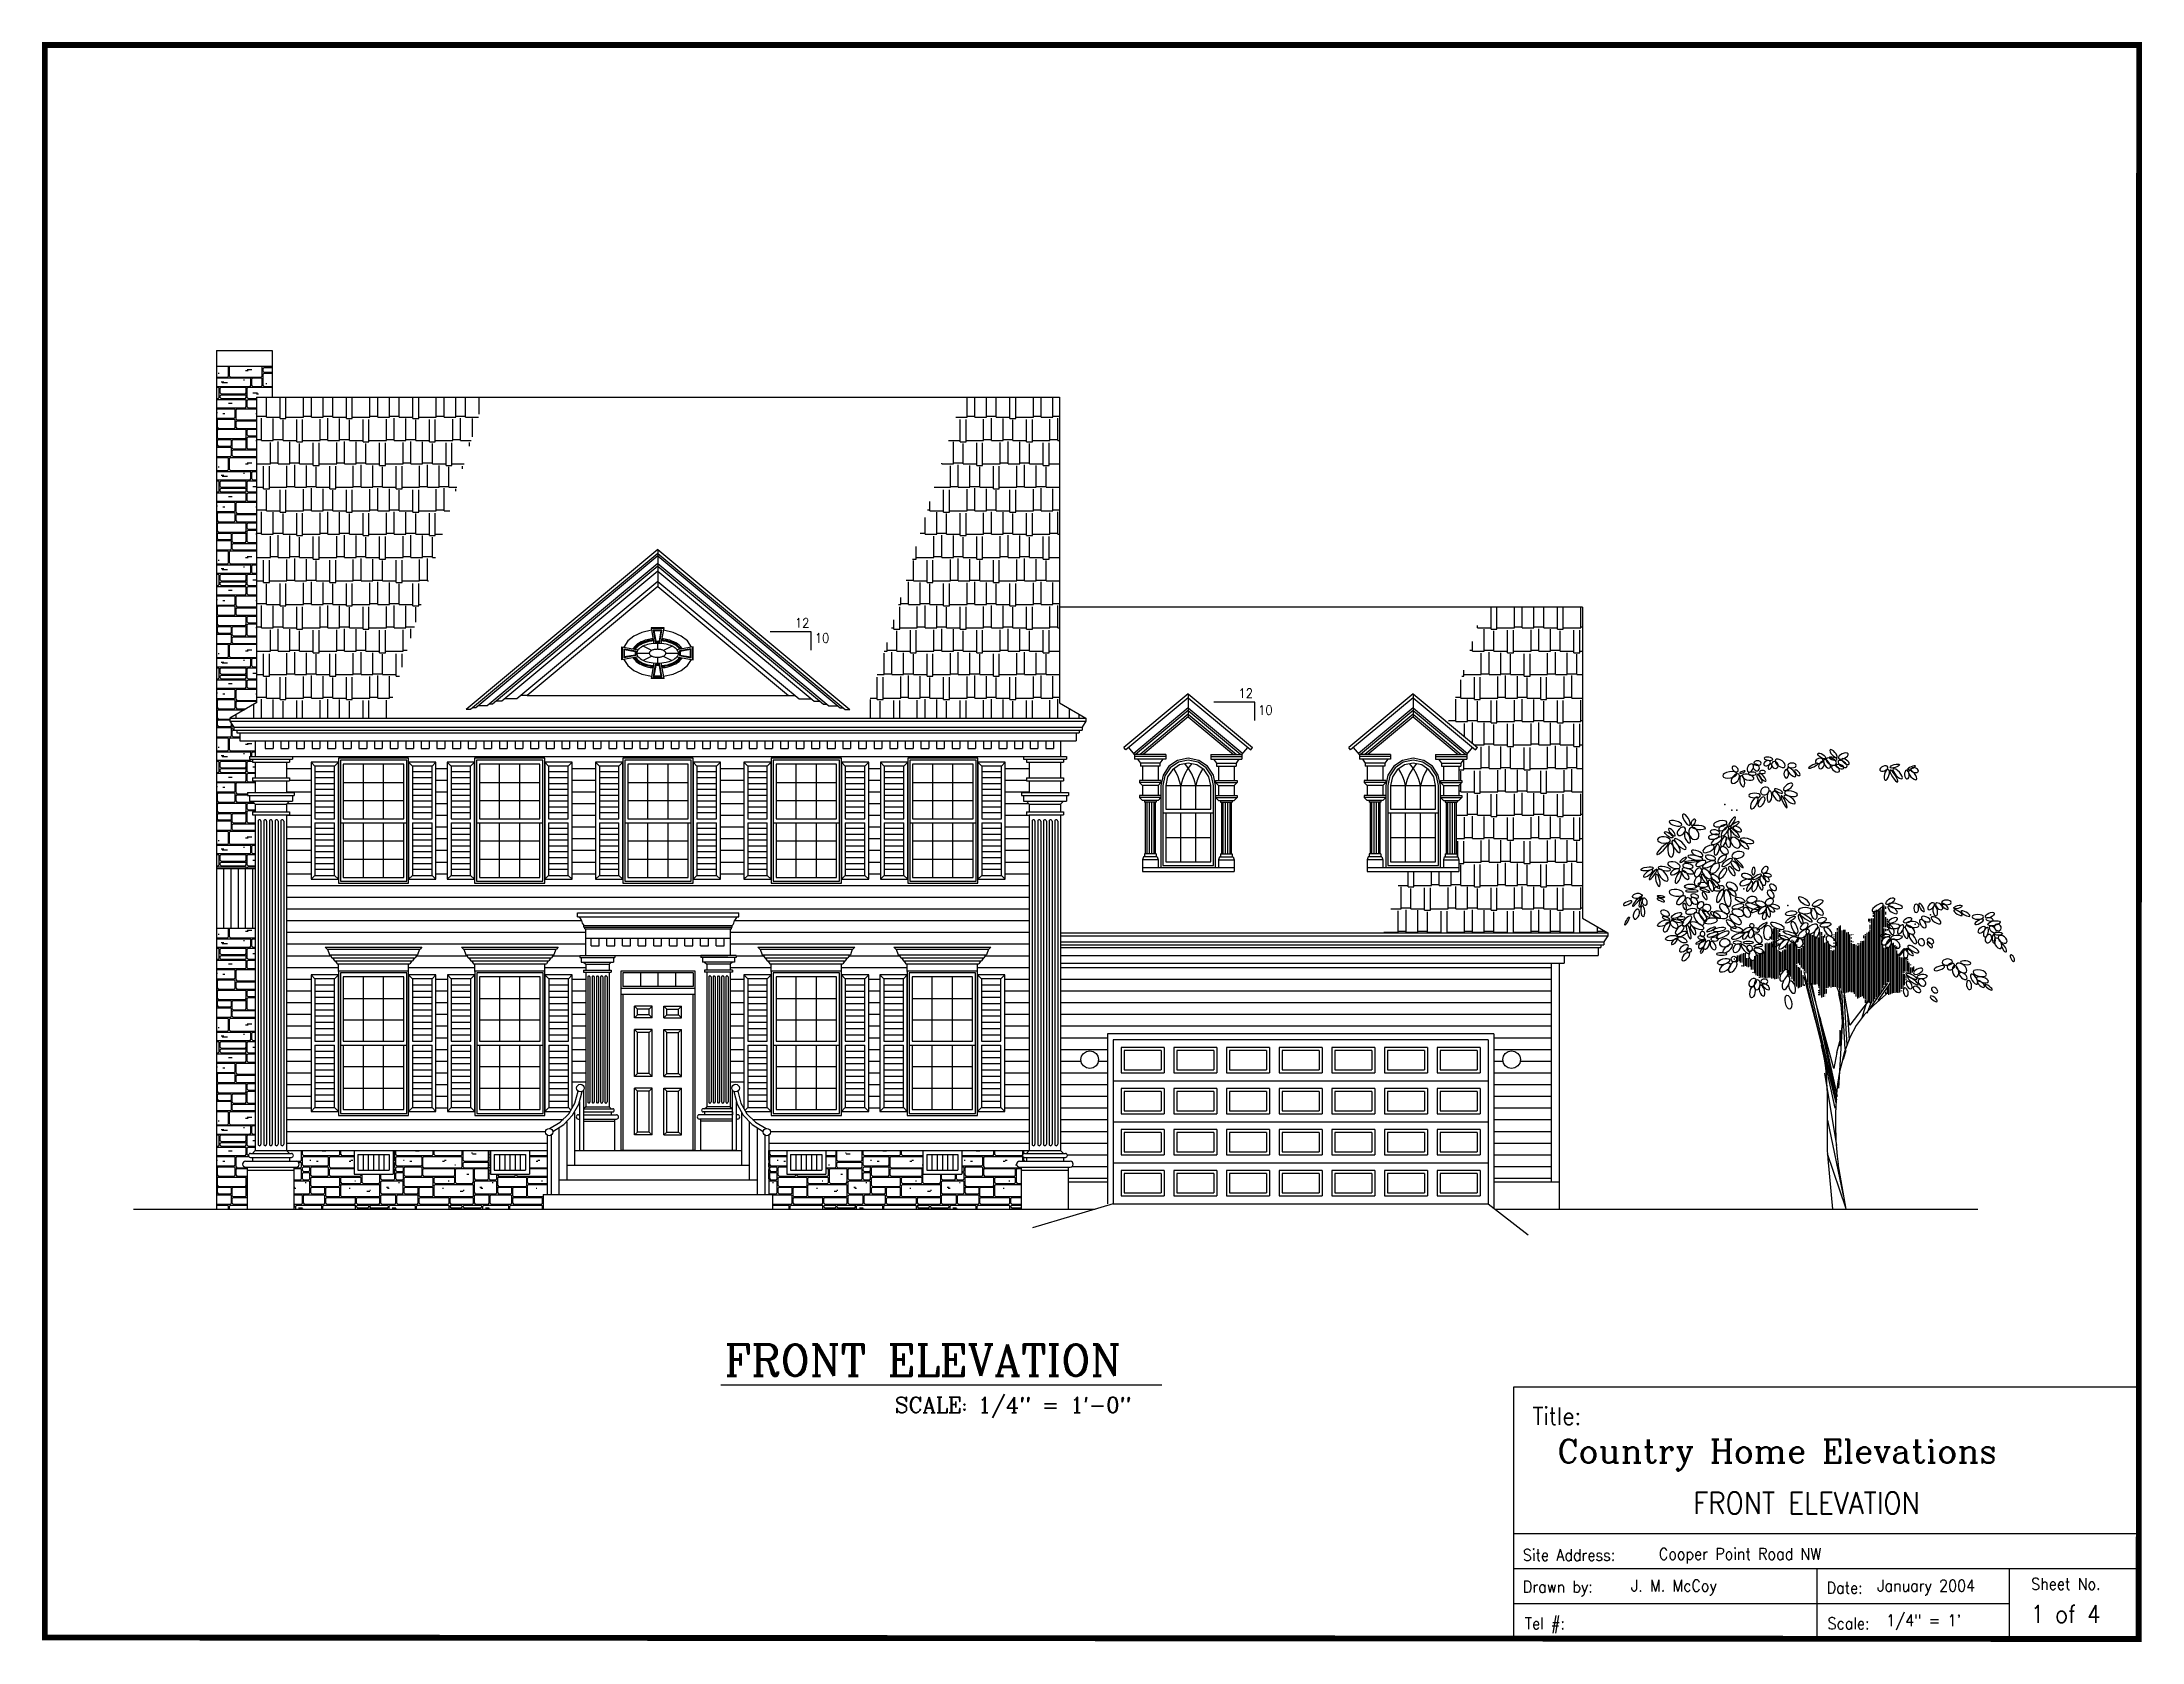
# Paper-space layout 'FRONT' of a CAD drawing. Header units: inches. Extents: x 0 to 22.4, y 0 to 17.
# The model-space entities are those that its viewports show. They can reach past a viewport. Long polylines and large blocks are cut down to what shows.
import ezdxf
from ezdxf.enums import TextEntityAlignment as Align

# ---------------------------------------------------------------- set-up
doc = ezdxf.new("R2010")
doc.units = ezdxf.units.IN
doc.header["$LTSCALE"] = 15
doc.header["$MEASUREMENT"] = 0
doc.layers.get('0').update_dxf_attribs({"linetype": 'CONTINUOUS'})
for name, color, linetype in [('Annotations', 7, 'CONTINUOUS'), ('Border', 5, 'CONTINUOUS'), ('Details', 7, 'CONTINUOUS'), ('Exterior', 5, 'CONTINUOUS'), ('Exterior Details', 7, 'CONTINUOUS'), ('Garage', 7, 'CONTINUOUS'), ('Landscaping', 94, 'CONTINUOUS'), ('Masonry', 1, 'CONTINUOUS'), ('Notes', 1, 'CONTINUOUS'), ('Roof Shingles', 34, 'CONTINUOUS'), ('Title Text', 7, 'CONTINUOUS'), ('Viewports', 7, 'CONTINUOUS')]:
    doc.layers.add(name, color=color, linetype=linetype)
doc.layers.get('Viewports').off()
doc.styles.add('ROMANC', font='romanc', dxfattribs={"height": 16})
doc.styles.add('SIMPLEX', font='SIMPLEX.SHX', dxfattribs={"width": 0.9})
pattern_1 = [(90, (717.608, 294.815), (-47.8906, 3e-15), [4.7874, -43.1032]), (90, (709.95, 293.38), (-47.8906, 3e-15), [6.2236, -41.667]), (90, (710.426, 294.815), (-47.8906, 3e-15), [4.7874, -43.1032]), (90, (700.85, 292.9), (-47.8906, 3e-15), [6.7024, -41.1883]), (90, (700.373, 296.73), (-47.8906, 3e-15), [2.8724, -45.0182]), (315, (673.563, 298.166), (47.8906, 4e-15), [0.677, -67.0505]), (90, (683.617, 296.73), (-47.8906, 3e-15), [3.83, -44.0607]), (90, (674.52, 296.73), (-47.8906, 3e-15), [3.83, -44.0607]), (90, (684.096, 296.73), (-47.8906, 3e-15), [2.8724, -45.0182]), (45, (670.212, 297.687), (4e-15, 47.8906), [0.677, -67.0505]), (45, (673.563, 294.336), (47.8906, -4e-15), [0.677, -67.0505]), (0, (671.17, 286.676), (0, 47.8906), [10.0535, -37.8371]), (0, (671.17, 281.89), (0, 47.8906), [10.0535, -37.8371]), (315, (670.69, 282.368), (-4e-15, 47.8906), [0.677, -67.0505]), (45, (670.69, 286.198), (4e-15, 47.8906), [0.677, -67.0505]), (90, (670.69, 282.37), (-47.8906, 3e-15), [3.83, -44.0607]), (315, (670.212, 294.815), (47.8906, 4e-15), [0.677, -67.0505]), (90, (670.21, 294.815), (-47.8906, 3e-15), [2.8724, -45.0182]), (0, (670.69, 294.336), (0, 47.8906), [2.8724, -45.0182]), (0, (703.245, 288.59), (0, 47.8906), [1.4362, -46.4544]), (0, (701.33, 292.42), (0, 47.8906), [8.1386, -39.752]), (0, (690.32, 291.942), (0, 47.8906), [19.1496, -28.741]), (0, (690.32, 285.72), (0, 47.8906), [19.1496, -28.741]), (0, (698.46, 285.24), (0, 47.8906), [11.011, -36.8796]), (0, (698.46, 281.89), (0, 47.8906), [11.011, -36.8796]), (0, (682.66, 290.506), (0, 47.8906), [6.2236, -41.667]), (0, (675, 290.985), (0, 47.8906), [13.8835, -34.0072]), (0, (675, 295.77), (0, 47.8906), [13.8835, -34.0072]), (0, (684.574, 296.25), (0, 47.8906), [15.3197, -32.571]), (0, (682.66, 285.24), (0, 47.8906), [14.3622, -33.5284]), (0, (682.66, 281.89), (0, 47.8906), [14.3622, -33.5284]), (0, (682.66, 285.72), (0, 47.8906), [6.2236, -41.667]), (45, (681.223, 287.155), (47.8906, -4e-15), [0.677, -67.0505]), (315, (674.52, 287.634), (-4e-15, 47.8906), [0.677, -67.0505]), (90, (682.18, 286.198), (-47.8906, 3e-15), [3.83, -44.0607]), (315, (681.223, 286.676), (-4e-15, 47.8906), [0.677, -67.0505]), (45, (681.223, 281.89), (47.8906, -4e-15), [0.677, -67.0505]), (0, (675, 287.155), (0, 47.8906), [6.2236, -41.667]), (315, (682.18, 282.368), (-4e-15, 47.8906), [0.677, -67.0505]), (45, (682.18, 284.76), (47.8906, -4e-15), [0.677, -67.0505]), (315, (682.18, 286.198), (-4e-15, 47.8906), [0.677, -67.0505]), (90, (682.18, 282.37), (-47.8906, 3e-15), [2.3937, -45.497]), (90, (681.7, 282.37), (-47.8906, 3e-15), [3.83, -44.0607]), (315, (681.223, 290.506), (47.8906, 4e-15), [0.677, -67.0505]), (0, (675, 296.25), (0, 47.8906), [8.1386, -39.752]), (90, (674.52, 291.464), (-47.8906, 3e-15), [3.83, -44.0607]), (0, (675, 290.506), (0, 47.8906), [6.2236, -41.667]), (45, (674.52, 290.027), (47.8906, -4e-15), [0.677, -67.0505]), (315, (674.52, 291.464), (-4e-15, 47.8906), [0.677, -67.0505]), (90, (674.52, 287.634), (-47.8906, 3e-15), [2.3937, -45.497]), (315, (674.52, 296.73), (47.8906, 4e-15), [0.677, -67.0505]), (45, (674.52, 295.294), (47.8906, -4e-15), [0.677, -67.0505]), (90, (674.04, 294.815), (-47.8906, 3e-15), [2.8724, -45.0182]), (45, (682.18, 290.027), (47.8906, -4e-15), [0.677, -67.0505]), (90, (681.7, 287.634), (-47.8906, 3e-15), [2.3937, -45.497]), (315, (684.096, 296.73), (47.8906, 4e-15), [0.677, -67.0505]), (45, (683.138, 296.25), (47.8906, -4e-15), [0.677, -67.0505]), (90, (689.36, 286.198), (-47.8906, 3e-15), [3.83, -44.0607]), (90, (689.84, 286.198), (-47.8906, 3e-15), [5.2661, -42.6245]), (315, (689.84, 286.198), (-4e-15, 47.8906), [0.677, -67.0505]), (45, (688.883, 285.72), (4e-15, 47.8906), [0.677, -67.0505]), (315, (697.98, 282.368), (-4e-15, 47.8906), [0.677, -67.0505]), (45, (697.02, 281.89), (4e-15, 47.8906), [0.677, -67.0505]), (45, (697.98, 284.76), (4e-15, 47.8906), [0.677, -67.0505]), (315, (697.02, 285.24), (-4e-15, 47.8906), [0.677, -67.0505]), (90, (697.98, 282.37), (-47.8906, 3e-15), [2.3937, -45.497]), (90, (697.5, 282.37), (-47.8906, 3e-15), [2.3937, -45.497]), (0, (690.32, 292.42), (0, 47.8906), [9.5748, -38.3158]), (0, (690.32, 295.77), (0, 47.8906), [9.5748, -38.3158]), (315, (689.84, 292.9), (-4e-15, 47.8906), [0.677, -67.0505]), (90, (689.36, 291.464), (-47.8906, 3e-15), [3.83, -44.0607]), (45, (689.84, 291.464), (4e-15, 47.8906), [0.677, -67.0505]), (45, (688.883, 290.985), (47.8906, -4e-15), [0.677, -67.0505]), (315, (688.883, 290.506), (-4e-15, 47.8906), [0.677, -67.0505]), (0, (694.15, 290.027), (0, 47.8906), [0.4787, -47.4119]), (45, (689.84, 295.294), (47.8906, -4e-15), [0.677, -67.0505]), (315, (688.883, 295.772), (-4e-15, 47.8906), [0.677, -67.0505]), (90, (689.84, 292.9), (-47.8906, 3e-15), [2.3937, -45.497]), (315, (700.85, 292.9), (-4e-15, 47.8906), [0.677, -67.0505]), (45, (699.894, 292.42), (4e-15, 47.8906), [0.677, -67.0505]), (0, (697.02, 293.857), (0, 47.8906), [0.4787, -47.4119]), (45, (699.894, 296.25), (47.8906, -4e-15), [0.677, -67.0505]), (315, (699.894, 295.772), (-4e-15, 47.8906), [0.677, -67.0505]), (90, (700.373, 292.9), (-47.8906, 3e-15), [2.3937, -45.497]), (0, (710.905, 293.857), (0, 47.8906), [10.5323, -37.3583]), (0, (710.905, 287.155), (0, 47.8906), [10.5323, -37.3583]), (315, (710.426, 287.634), (-4e-15, 47.8906), [0.677, -67.0505]), (90, (709.95, 286.198), (-47.8906, 3e-15), [5.2661, -42.6245]), (45, (710.426, 286.198), (47.8906, -4e-15), [0.677, -67.0505]), (315, (710.426, 282.368), (-4e-15, 47.8906), [0.677, -67.0505]), (45, (709.47, 281.89), (4e-15, 47.8906), [0.677, -67.0505]), (90, (710.426, 282.37), (-47.8906, 3e-15), [3.83, -44.0607]), (90, (709.95, 282.37), (-47.8906, 3e-15), [2.3937, -45.497]), (45, (709.47, 285.72), (4e-15, 47.8906), [0.677, -67.0505]), (315, (709.47, 285.24), (-4e-15, 47.8906), [0.677, -67.0505]), (45, (717.608, 281.89), (4e-15, 47.8906), [0.677, -67.0505]), (0, (710.905, 281.89), (0, 47.8906), [6.7024, -41.1883]), (0, (710.905, 286.676), (0, 47.8906), [6.7024, -41.1883]), (315, (717.608, 286.676), (47.8906, 4e-15), [0.677, -67.0505]), (90, (718.086, 282.37), (-47.8906, 3e-15), [3.83, -44.0607]), (315, (710.426, 294.815), (-4e-15, 47.8906), [0.677, -67.0505]), (45, (710.426, 293.38), (4e-15, 47.8906), [0.677, -67.0505]), (63.435, (709.469, 292.421), (-1e-07, 47.89063), [1.0705, -106.0162]), (90, (710.426, 287.634), (-47.8906, 3e-15), [5.7449, -42.1457]), (0, (704.68, 289.07), (0, 47.8906), [0.4787, -47.4119]), (315, (709.47, 291.942), (47.8906, 4e-15), [0.677, -67.0505]), (0, (706.596, 297.21), (0, 47.8906), [0.9575, -46.9331]), (0, (713.778, 290.027), (0, 47.8906), [0.9575, -46.9331]), (0, (713.3, 290.506), (0, 47.8906), [0.9575, -46.9331]), (0, (710.905, 294.336), (0, 47.8906), [6.2236, -41.667]), (45, (717.13, 294.336), (4e-15, 47.8906), [0.677, -67.0505]), (45, (721.437, 287.155), (4e-15, 47.8906), [0.677, -67.0505]), (90, (721.916, 287.634), (-47.8906, 3e-15), [5.7449, -42.1457]), (315, (721.437, 293.857), (-4e-15, 47.8906), [0.677, -67.0505]), (0, (719.522, 292.9), (0, 47.8906), [0.4787, -47.4119]), (315, (673.563, 301.04), (-4e-15, 47.8906), [0.677, -67.0505]), (45, (673.563, 298.645), (47.8906, -4e-15), [0.677, -67.0505]), (0, (670.69, 311.09), (0, 47.8906), [18.1921, -29.6985]), (0, (670.69, 306.783), (0, 47.8906), [18.1921, -29.6985]), (0, (670.69, 306.305), (0, 47.8906), [12.4472, -35.4434]), (0, (670.69, 301.517), (0, 47.8906), [12.4472, -35.4434]), (90, (670.21, 307.26), (-47.8906, 3e-15), [3.3512, -44.5394]), (90, (670.21, 301.996), (-47.8906, 3e-15), [3.83, -44.0607]), (315, (670.212, 299.124), (-4e-15, 47.8906), [0.677, -67.0505]), (45, (670.212, 300.56), (4e-15, 47.8906), [0.677, -67.0505]), (315, (670.212, 301.996), (-4e-15, 47.8906), [0.677, -67.0505]), (90, (670.21, 299.124), (-47.8906, 3e-15), [1.4362, -46.4544]), (0, (670.69, 301.04), (0, 47.8906), [2.8724, -45.0182]), (0, (670.69, 298.645), (0, 47.8906), [2.8724, -45.0182]), (0, (670.69, 298.166), (0, 47.8906), [2.8724, -45.0182]), (45, (670.212, 305.826), (4e-15, 47.8906), [0.677, -67.0505]), (315, (670.212, 307.262), (-4e-15, 47.8906), [0.677, -67.0505]), (45, (670.212, 310.613), (4e-15, 47.8906), [0.677, -67.0505]), (0, (715.214, 322.103), (0, 47.8906), [23.937, -23.9536]), (0, (715.214, 317.794), (0, 47.8906), [23.937, -23.9536]), (0, (698.46, 324.497), (0, 47.8906), [15.3197, -32.571]), (0, (698.46, 317.794), (0, 47.8906), [15.3197, -32.571]), (0, (698.46, 329.284), (0, 47.8906), [5.2661, -42.6245]), (0, (698.46, 327.85), (0, 47.8906), [5.2661, -42.6245]), (0, (698.46, 327.37), (0, 47.8906), [15.3197, -32.571]), (0, (698.46, 324.975), (0, 47.8906), [15.3197, -32.571]), (0, (690.32, 317.316), (0, 47.8906), [17.2346, -30.656]), (0, (690.32, 311.57), (0, 47.8906), [17.2346, -30.656]), (0, (684.574, 306.305), (0, 47.8906), [19.1496, -28.741]), (0, (684.574, 300.56), (0, 47.8906), [19.1496, -28.741]), (0, (690.32, 311.09), (0, 47.8906), [13.4047, -34.4859]), (0, (690.32, 306.783), (0, 47.8906), [13.4047, -34.4859]), (0, (701.33, 300.08), (0, 47.8906), [8.1386, -39.752]), (90, (697.98, 318.273), (-47.8906, 3e-15), [5.7449, -42.1457]), (90, (697.5, 318.273), (-47.8906, 3e-15), [3.3512, -44.5394]), (90, (692.234, 318.273), (-47.8906, 3e-15), [3.3512, -44.5394]), (0, (676.436, 313.486), (0, 47.8906), [12.4472, -35.4434]), (0, (676.436, 311.57), (0, 47.8906), [12.4472, -35.4434]), (0, (676.436, 317.316), (0, 47.8906), [12.4472, -35.4434]), (0, (676.436, 313.964), (0, 47.8906), [12.4472, -35.4434]), (0, (684.574, 300.08), (0, 47.8906), [15.3197, -32.571]), (0, (675, 301.04), (0, 47.8906), [8.1386, -39.752]), (45, (674.52, 300.56), (47.8906, -4e-15), [0.677, -67.0505]), (90, (674.04, 299.124), (-47.8906, 3e-15), [1.4362, -46.4544]), (0, (677.393, 303.91), (0, 47.8906), [0.9575, -46.9331]), (0, (674.04, 304.39), (0, 47.8906), [0.4787, -47.4119]), (90, (683.617, 301.996), (-47.8906, 3e-15), [3.83, -44.0607]), (90, (684.096, 301.04), (-47.8906, 3e-15), [4.7874, -43.1032]), (45, (684.096, 299.602), (47.8906, -4e-15), [0.677, -67.0505]), (315, (684.096, 301.04), (47.8906, 4e-15), [0.677, -67.0505]), (45, (683.138, 301.517), (47.8906, -4e-15), [0.677, -67.0505]), (315, (683.138, 301.04), (47.8906, 4e-15), [0.677, -67.0505]), (45, (684.096, 305.826), (47.8906, -4e-15), [0.677, -67.0505]), (315, (683.138, 306.305), (47.8906, 4e-15), [0.677, -67.0505]), (0, (680.266, 309.177), (0, 47.8906), [1.915, -45.9757]), (315, (675.957, 312.05), (47.8906, 4e-15), [0.677, -67.0505]), (45, (675.957, 313.007), (47.8906, -4e-15), [0.677, -67.0505]), (90, (675.957, 312.05), (-47.8906, 3e-15), [0.9575, -46.9331]), (45, (675.957, 316.837), (47.8906, -4e-15), [0.677, -67.0505]), (90, (675.957, 314.443), (-47.8906, 3e-15), [2.3937, -45.497]), (315, (675.957, 314.443), (47.8906, 4e-15), [0.677, -67.0505]), (90, (689.36, 307.26), (-47.8906, 3e-15), [3.3512, -44.5394]), (90, (689.84, 307.26), (-47.8906, 3e-15), [3.3512, -44.5394]), (45, (688.883, 306.783), (47.8906, -4e-15), [0.677, -67.0505]), (315, (689.84, 307.262), (-4e-15, 47.8906), [0.677, -67.0505]), (0, (694.15, 303.91), (0, 47.8906), [0.9575, -46.9331]), (0, (695.107, 304.39), (0, 47.8906), [0.9575, -46.9331]), (0, (700.373, 301.996), (0, 47.8906), [0.4787, -47.4119]), (45, (700.85, 299.602), (4e-15, 47.8906), [0.677, -67.0505]), (315, (699.894, 300.08), (47.8906, 4e-15), [0.677, -67.0505]), (0, (692.713, 317.794), (0, 47.8906), [4.3087, -43.582]), (90, (689.84, 312.05), (-47.8906, 3e-15), [4.7874, -43.1032]), (45, (689.84, 310.613), (47.8906, -4e-15), [0.677, -67.0505]), (315, (688.883, 311.092), (-4e-15, 47.8906), [0.677, -67.0505]), (315, (689.84, 312.05), (-4e-15, 47.8906), [0.677, -67.0505]), (45, (688.883, 311.57), (47.8906, -4e-15), [0.677, -67.0505]), (315, (688.883, 313.486), (-4e-15, 47.8906), [0.677, -67.0505]), (90, (689.36, 312.05), (-47.8906, 3e-15), [0.9575, -46.9331]), (315, (692.234, 318.273), (-4e-15, 47.8906), [0.677, -67.0505]), (45, (689.84, 316.837), (47.8906, -4e-15), [0.677, -67.0505]), (315, (688.883, 317.316), (-4e-15, 47.8906), [0.677, -67.0505]), (90, (689.36, 314.443), (-47.8906, 3e-15), [2.3937, -45.497]), (45, (688.883, 313.964), (47.8906, -4e-15), [0.677, -67.0505]), (0, (692.713, 314.443), (0, 47.8906), [2.3937, -45.497]), (0, (694.63, 313.964), (0, 47.8906), [0.9575, -46.9331]), (45, (697.02, 317.794), (4e-15, 47.8906), [0.677, -67.0505]), (315, (697.98, 318.273), (-4e-15, 47.8906), [0.677, -67.0505]), (0, (681.223, 322.58), (0, 47.8906), [15.7984, -32.0922]), (0, (681.223, 329.284), (0, 47.8906), [15.7984, -32.0922]), (90, (680.745, 323.06), (-47.8906, 3e-15), [5.7449, -42.1457]), (315, (680.745, 323.06), (-4e-15, 47.8906), [0.677, -67.0505]), (45, (680.745, 328.805), (4e-15, 47.8906), [0.677, -67.0505]), (0, (692.713, 322.103), (0, 47.8906), [4.3087, -43.582]), (45, (692.234, 321.624), (47.8906, -4e-15), [0.677, -67.0505]), (0, (688.883, 325.933), (0, 47.8906), [1.4362, -46.4544]), (0, (689.84, 326.41), (0, 47.8906), [2.3937, -45.497]), (45, (697.98, 324.018), (4e-15, 47.8906), [0.677, -67.0505]), (90, (697.5, 323.06), (-47.8906, 3e-15), [5.7449, -42.1457]), (0, (699.415, 319.23), (0, 47.8906), [0.4787, -47.4119]), (315, (697.02, 322.103), (47.8906, 4e-15), [0.677, -67.0505]), (45, (697.02, 322.582), (47.8906, -4e-15), [0.677, -67.0505]), (315, (697.98, 325.454), (-4e-15, 47.8906), [0.677, -67.0505]), (90, (697.98, 325.454), (-47.8906, 3e-15), [1.4362, -46.4544]), (45, (697.98, 326.89), (4e-15, 47.8906), [0.677, -67.0505]), (315, (697.98, 328.327), (-4e-15, 47.8906), [0.677, -67.0505]), (45, (697.98, 328.805), (4e-15, 47.8906), [0.677, -67.0505]), (315, (697.02, 329.284), (47.8906, 4e-15), [0.677, -67.0505]), (90, (697.98, 328.327), (-47.8906, 3e-15), [0.4787, -47.4119]), (90, (714.735, 318.273), (-47.8906, 3e-15), [3.3512, -44.5394]), (90, (714.256, 318.273), (-47.8906, 3e-15), [5.7449, -42.1457]), (0, (708.99, 317.316), (0, 47.8906), [13.8835, -34.0072]), (0, (708.99, 311.57), (0, 47.8906), [13.8835, -34.0072]), (90, (704.68, 304.39), (-47.8906, 3e-15), [6.2236, -41.667]), (90, (717.608, 304.39), (-47.8906, 3e-15), [6.2236, -41.667]), (90, (704.203, 307.26), (-47.8906, 3e-15), [3.3512, -44.5394]), (45, (710.426, 299.602), (47.8906, -4e-15), [0.677, -67.0505]), (0, (709.47, 307.74), (0, 47.8906), [1.915, -45.9757]), (0, (705.16, 303.91), (0, 47.8906), [11.9685, -35.9221]), (0, (705.16, 303.43), (0, 47.8906), [11.9685, -35.9221]), (0, (705.16, 300.56), (0, 47.8906), [11.9685, -35.9221]), (45, (704.68, 302.953), (4e-15, 47.8906), [0.677, -67.0505]), (90, (704.203, 301.04), (-47.8906, 3e-15), [4.7874, -43.1032]), (315, (704.68, 301.04), (-4e-15, 47.8906), [0.677, -67.0505]), (45, (703.724, 300.56), (4e-15, 47.8906), [0.677, -67.0505]), (90, (704.68, 301.04), (-47.8906, 3e-15), [1.915, -45.9757]), (315, (709.47, 300.08), (-4e-15, 47.8906), [0.677, -67.0505]), (315, (704.68, 304.39), (-4e-15, 47.8906), [0.677, -67.0505]), (315, (703.724, 306.305), (-4e-15, 47.8906), [0.677, -67.0505]), (45, (703.724, 306.783), (47.8906, -4e-15), [0.677, -67.0505]), (0, (708.99, 308.22), (0, 47.8906), [0.4787, -47.4119]), (315, (717.13, 303.432), (-4e-15, 47.8906), [0.677, -67.0505]), (0, (710.905, 300.08), (0, 47.8906), [6.2236, -41.667]), (90, (717.608, 301.04), (-47.8906, 3e-15), [1.915, -45.9757]), (45, (717.13, 300.56), (4e-15, 47.8906), [0.677, -67.0505]), (315, (717.13, 300.08), (-4e-15, 47.8906), [0.677, -67.0505]), (45, (717.13, 303.91), (4e-15, 47.8906), [0.677, -67.0505]), (0, (705.16, 311.09), (0, 47.8906), [11.9685, -35.9221]), (90, (708.51, 312.05), (-47.8906, 3e-15), [4.7874, -43.1032]), (90, (708.033, 312.05), (-47.8906, 3e-15), [4.7874, -43.1032]), (45, (704.68, 310.613), (4e-15, 47.8906), [0.677, -67.0505]), (315, (703.724, 311.092), (-4e-15, 47.8906), [0.677, -67.0505]), (45, (707.554, 311.57), (47.8906, -4e-15), [0.677, -67.0505]), (315, (708.51, 312.05), (47.8906, 4e-15), [0.677, -67.0505]), (315, (707.554, 317.316), (-4e-15, 47.8906), [0.677, -67.0505]), (45, (708.51, 316.837), (4e-15, 47.8906), [0.677, -67.0505]), (315, (717.13, 311.092), (-4e-15, 47.8906), [0.677, -67.0505]), (45, (713.778, 317.794), (47.8906, -4e-15), [0.677, -67.0505]), (315, (714.735, 318.273), (-4e-15, 47.8906), [0.677, -67.0505]), (0, (717.13, 314.92), (0, 47.8906), [0.4787, -47.4119]), (90, (723.35, 312.05), (-47.8906, 3e-15), [4.7874, -43.1032]), (45, (722.874, 311.57), (47.8906, -4e-15), [0.677, -67.0505]), (315, (722.874, 317.316), (-4e-15, 47.8906), [0.677, -67.0505]), (0, (717.608, 327.37), (0, 47.8906), [0.9575, -46.9331]), (0, (715.214, 329.284), (0, 47.8906), [12.4472, -35.4434]), (0, (715.214, 322.58), (0, 47.8906), [12.4472, -35.4434]), (0, (705.16, 329.284), (0, 47.8906), [8.6173, -39.2733]), (0, (705.16, 327.85), (0, 47.8906), [8.6173, -39.2733]), (0, (706.596, 321.624), (0, 47.8906), [0.4787, -47.4119]), (315, (704.68, 328.327), (-4e-15, 47.8906), [0.677, -67.0505]), (45, (704.68, 328.805), (47.8906, -4e-15), [0.677, -67.0505]), (45, (703.724, 327.848), (47.8906, -4e-15), [0.677, -67.0505]), (315, (703.724, 329.284), (-4e-15, 47.8906), [0.677, -67.0505]), (90, (704.68, 328.327), (-47.8906, 3e-15), [0.4787, -47.4119]), (90, (704.203, 328.327), (-47.8906, 3e-15), [0.4787, -47.4119]), (315, (713.778, 324.497), (47.8906, 4e-15), [0.677, -67.0505]), (90, (714.735, 323.06), (-47.8906, 3e-15), [5.7449, -42.1457]), (45, (714.735, 321.624), (4e-15, 47.8906), [0.677, -67.0505]), (315, (714.735, 323.06), (-4e-15, 47.8906), [0.677, -67.0505]), (45, (713.778, 324.975), (47.8906, -4e-15), [0.677, -67.0505]), (315, (713.778, 327.37), (-4e-15, 47.8906), [0.677, -67.0505]), (45, (713.778, 327.848), (4e-15, 47.8906), [0.677, -67.0505]), (315, (713.778, 329.284), (-4e-15, 47.8906), [0.677, -67.0505]), (90, (714.256, 328.327), (-47.8906, 3e-15), [0.4787, -47.4119]), (90, (714.256, 325.454), (-47.8906, 3e-15), [1.4362, -46.4544]), (45, (714.735, 328.805), (47.8906, -4e-15), [0.677, -67.0505]), (0, (716.17, 327.85), (0, 47.8906), [1.915, -45.9757]), (0, (724.79, 319.71), (0, 47.8906), [2.8724, -45.0182]), (0, (724.31, 320.19), (0, 47.8906), [1.4362, -46.4544]), (0, (722.874, 324.497), (0, 47.8906), [0.4787, -47.4119]), (90, (728.14, 323.06), (-47.8906, 3e-15), [5.7449, -42.1457]), (45, (727.66, 322.582), (4e-15, 47.8906), [0.677, -67.0505]), (315, (727.66, 329.284), (47.8906, 4e-15), [0.677, -67.0505]), (90, (739.63, 318.273), (-47.8906, 3e-15), [3.3512, -44.5394]), (45, (739.15, 317.794), (4e-15, 47.8906), [0.677, -67.0505]), (0, (735.8, 321.146), (0, 47.8906), [0.4787, -47.4119]), (315, (739.15, 322.103), (47.8906, 4e-15), [0.677, -67.0505])]
pattern_2 = [(0, (0, 0), (0, 6), [])]
pattern_3 = [(0, (0, 0), (25.5, 12), [6, -5, 7, -3, 9, -4]), (0, (6, 0.5), (25.5, 12), [5, -19, 4, -6]), (0, (18, -0.75), (25.5, 12), [3, -31]), (90, (0, 0), (-8.5, 12), [11.5, -36.5]), (90, (6, 0), (-8.5, 12), [11.25, -36.75]), (90, (11, 0), (-8.5, 12), [10.5, -37.5]), (90, (18, -0.75), (-8.5, 12), [11.5, -36.5]), (90, (21, -0.75), (-8.5, 12), [11.5, -36.5]), (90, (30, 0), (-8.5, 12), [11, -37])]

psp = doc.layouts.new('FRONT')

# ---------------------------------------------------------------- texts
at = {"layer": 'Notes', "style": 'ROMANC'}
psp.add_text('FRONT ELEVATION', height=0.3328, dxfattribs=at).set_placement((7.254, 2.793))
at = {"layer": 'Notes', "color": 7, "style": 'ROMANC'}
psp.add_text('SCALE: 1/4" = 1\'-0"', height=0.1664, dxfattribs=at).set_placement((9.075, 2.399))

msp = doc.modelspace()

# ---------------------------------------------------------------- texts
at = {"layer": 'Annotations', "color": 7, "style": 'SIMPLEX', "width": 0.9}
for s, p in [('12', (1497.34305, 1104.15512)), ('10', (1507.53661, 1096.40386)), ('12', (1724.59342, 1068.0661)), ('10', (1734.65879, 1059.46773))]:
    msp.add_text(s, height=4.8, dxfattribs=at).set_placement(p)

# ---------------------------------------------------------------- blocks, each defined once
blk = doc.blocks.new('Title Block')
at = {"layer": 'Border'}
for p, q in [((-165.3, 36.2), (-165.3, 0)), ((-66.4, 0), (-66.4, 36.2))]:
    blk.add_line(p, q, dxfattribs=at)
at = {"layer": 'Border', "const_width": 3}
blk.add_lwpolyline([(-1074.7, 818.1), (0.2, 818.1), (0, 0), (-1074.7, 0.8)], close=True, dxfattribs=at)
at = {"layer": 'Border'}
for points in [[(0, 129.3), (-320.9, 129.3), (-320.9, 0)], [(-320.9, 54.2), (0, 54.2)], [(-320.9, 36.2), (0, 36.2)], [(-320.9, 18.2), (-66.4, 18.2)]]:
    blk.add_lwpolyline(points, dxfattribs=at)
at = {"layer": 'Title Text', "style": 'SIMPLEX', "width": 0.9}
for s, height, p in [('Title:', 9, (-311.1, 109.9)), ('Site Address:', 6, (-316.1, 40.1)), ('Drawn by:', 6, (-316.1, 23.8)), ('Date:', 6, (-160.2, 23.3)), ('Sheet No.', 6, (-55.2, 25.3)), ('Tel #: ', 6, (-315.1, 5)), ('Scale: ', 6, (-159.7, 5))]:
    blk.add_text(s, height=height, dxfattribs=at).set_placement(p)
at = {"layer": 'Title Text', "attachment_point": 1}
for s, insert, char_height, width, style in [('{\\C1;Country Home Elevations}', (-298.3, 102.4), 12, 269.62, 'ROMANC'), ('Cooper Point Road NW', (-246.3, 46.7), 6, 191.639, 'SIMPLEX'), ('J. M. McCoy', (-260.6, 30.4), 6, 80.529, 'SIMPLEX'), ('January 2004', (-134.2, 30.4), 6, 59.123, 'SIMPLEX'), ('1/4" = 1\'', (-129.6, 12.6), 6, 49.47, 'SIMPLEX')]:
    blk.add_mtext(s, dxfattribs=dict(at, insert=insert, char_height=char_height, width=width, style=style))
at = {"layer": 'Title Text', "color": 1, "style": 'SIMPLEX', "width": 0.9}
blk.add_attdef('ELEVATIONNAME', text='', height=11, dxfattribs=at).set_placement((-170.5, 64.3), align=Align.CENTER)
at = {"layer": 'Title Text', "style": 'SIMPLEX', "width": 0.9}
blk.add_attdef('#_OF_#', text='', height=9, dxfattribs=at).set_placement((-37.5, 8.3), align=Align.CENTER)
blk = doc.blocks.new('SHUT')
at = {"layer": 'Exterior Details'}
for p, q in [((10, -3), (0, -3)), ((10, -6), (0, -6)), ((10, -9), (0, -9)), ((10, -12), (0, -12)), ((10, -15), (0, -15)), ((10, -18), (0, -18)), ((10, -21), (0, -21)), ((10, -24), (0, -24))]:
    blk.add_line(p, q, dxfattribs=at)
blk = doc.blocks.new('SHUT2')
at = {"layer": 'Exterior Details'}
for p, q in [((10, -3.2), (0, -3.2)), ((10, -6.4), (0, -6.4)), ((10, -9.6), (0, -9.6)), ((10, -12.8), (0, -12.8)), ((10, -16), (0, -16)), ((10, -19.2), (0, -19.2)), ((10, -22.4), (0, -22.4)), ((10, -25.6), (0, -25.6)), ((10, -28.8), (0, -28.8))]:
    blk.add_line(p, q, dxfattribs=at)
blk = doc.blocks.new('E4', base_point=(655.182746, 222.149869))
blk.add_circle((656.700527, 222.149869), 1.51778)
blk = doc.blocks.new('TREE')
at = {"color": 3}
for p, q in [((24.1, 179.1), (24.1, 193.8)), ((24.9, 183.4), (24.9, 194.5)), ((25.7, 192.9), (25.7, 194)), ((0.9, 182), (0.9, 183)), ((1.7, 183.3), (1.7, 183.8)), ((1.7, 152.4), (1.7, 183.1)), ((2.5, 152.2), (2.5, 184.3)), ((16.9, 186.4), (16.9, 187.7)), ((17.7, 186.4), (17.7, 187.7)), ((17.7, 185.6), (17.7, 185.9)), ((17.7, 182.5), (17.7, 184.6)), ((18.5, 184.9), (18.5, 187.8)), ((18.5, 144.5), (18.5, 184.8)), ((19.3, 190.2), (19.3, 191.1)), ((19.3, 188.8), (19.3, 189.8)), ((19.3, 145.3), (19.3, 187.8)), ((20.1, 191.7), (20.1, 191.8)), ((20.1, 146.5), (20.1, 191.7)), ((20.9, 192.1), (20.9, 192.4)), ((20.9, 147.5), (20.9, 192.1)), ((21.7, 148.5), (21.7, 192.1)), ((22.5, 191.8), (22.5, 191.9)), ((22.5, 149.1), (22.5, 191.8)), ((23.3, 193.1), (23.3, 193.4)), ((23.3, 150.3), (23.3, 192.5)), ((25.7, 190), (25.7, 191.3)), ((25.7, 188), (25.7, 188.6)), ((25.7, 183.4), (25.7, 188)), ((26.5, 187), (26.5, 187.7)), ((26.5, 186.1), (26.5, 186.6)), ((26.5, 183.4), (26.5, 185.8)), ((27.3, 187.4), (27.3, 187.4)), ((27.3, 184.3), (27.3, 184.4)), ((-36.7, 173.3), (-36.7, 173.3)), ((-35.9, 157.6), (-35.9, 175)), ((-35.1, 157.3), (-35.1, 175.4)), ((-34.3, 157.7), (-34.3, 175.1)), ((-33.5, 177.9), (-33.5, 178.5)), ((-33.5, 157.7), (-33.5, 175.4)), ((-32.7, 182.3), (-32.7, 182.4)), ((-32.7, 180.9), (-32.7, 181)), ((-32.7, 177.1), (-32.7, 180)), ((-32.7, 157.1), (-32.7, 176)), ((-31.9, 176.8), (-31.9, 182.8)), ((-31.9, 157.3), (-31.9, 176.5)), ((-31.1, 156.8), (-31.1, 182.9)), ((-30.3, 156.9), (-30.3, 182.5)), ((-29.5, 177.5), (-29.5, 182.1)), ((-29.5, 174.1), (-29.5, 175.4)), ((-28.7, 181.1), (-28.7, 182.1)), ((-28.7, 178.6), (-28.7, 180.4)), ((-27.9, 181.8), (-27.9, 181.8)), ((-27.1, 172.3), (-27.1, 172.5)), ((-25.5, 172.6), (-25.5, 174.2)), ((-24.7, 160), (-24.7, 175)), ((-23.9, 158.7), (-23.9, 174.5)), ((-23.1, 158.1), (-23.1, 175)), ((-22.3, 156.8), (-22.3, 176.9)), ((-21.5, 155.8), (-21.5, 176.4)), ((-20.7, 153.4), (-20.7, 175.6)), ((-19.9, 172.9), (-19.9, 174.6)), ((-19.9, 164.7), (-19.9, 172.9)), ((-19.1, 165), (-19.1, 172.2)), ((-18.3, 164.2), (-18.3, 172.3)), ((-17.5, 173.3), (-17.5, 173.9)), ((-17.5, 162.8), (-17.5, 172.6)), ((-16.7, 176.6), (-16.7, 177.4)), ((-16.7, 162.1), (-16.7, 173.7)), ((-15.9, 178.9), (-15.9, 179)), ((-15.9, 176), (-15.9, 178.2)), ((-15.9, 174.9), (-15.9, 175.9)), ((-15.9, 161), (-15.9, 174.9)), ((-15.1, 178.6), (-15.1, 179.9)), ((-15.1, 159.9), (-15.1, 178.6)), ((-14.3, 155.4), (-14.3, 179.6)), ((-13.5, 154), (-13.5, 179.9)), ((-12.7, 179.7), (-12.7, 180)), ((-12.7, 153.7), (-12.7, 179.6)), ((-11.9, 154.1), (-11.9, 179.3)), ((-11.1, 154.1), (-11.1, 179.7)), ((-10.3, 154.1), (-10.3, 178.6)), ((-9.5, 154.2), (-9.5, 178.7)), ((-8.7, 180.4), (-8.7, 180.5)), ((-8.7, 179.4), (-8.7, 179.5)), ((-8.7, 153.2), (-8.7, 178.2)), ((-7.9, 151.9), (-7.9, 181)), ((-7.1, 179.5), (-7.1, 180.9)), ((-7.1, 147.4), (-7.1, 179.1)), ((-6.3, 177.3), (-6.3, 178.9)), ((-6.3, 147.7), (-6.3, 177.1)), ((-5.5, 178.2), (-5.5, 179.5)), ((-5.5, 178.2), (-5.5, 178.2)), ((-5.5, 178.2), (-5.5, 178.2)), ((-5.5, 149.1), (-5.5, 175.4)), ((-4.7, 179.7), (-4.7, 180.2)), ((-4.7, 152.1), (-4.7, 175.9)), ((-3.9, 152.9), (-3.9, 176.2)), ((-3.1, 153), (-3.1, 174.1)), ((-2.3, 172.5), (-2.3, 173)), ((-0.7, 179.7), (-0.7, 179.8)), ((-0.7, 178.7), (-0.7, 179)), ((-0.7, 176.4), (-0.7, 178)), ((-0.7, 174.9), (-0.7, 175.5)), ((-0.7, 173), (-0.7, 174.1)), ((0.1, 180.2), (0.1, 180.8)), ((0.1, 174.4), (0.1, 180.2)), ((0.1, 152.8), (0.1, 174.4)), ((0.9, 181.7), (0.9, 182)), ((0.9, 152.8), (0.9, 181.3)), ((3.3, 151.3), (3.3, 181.7)), ((4.1, 150), (4.1, 182.1)), ((4.9, 150), (4.9, 182.1)), ((5.7, 149.9), (5.7, 180.7)), ((6.5, 150.4), (6.5, 180.9)), ((7.3, 179.2), (7.3, 179.6)), ((7.3, 150.4), (7.3, 179.2)), ((8.1, 179.3), (8.1, 179.6)), ((8.1, 177.6), (8.1, 178.1)), ((8.1, 175.7), (8.1, 176.6)), ((8.1, 150.1), (8.1, 175.3)), ((8.9, 179.5), (8.9, 179.6)), ((8.9, 175.7), (8.9, 176.1)), ((8.9, 150.1), (8.9, 174.8)), ((9.7, 174.6), (9.7, 174.7)), ((9.7, 149.2), (9.7, 174.4)), ((10.5, 147.9), (10.5, 174.3)), ((11.3, 174.8), (11.3, 175.1)), ((11.3, 146.9), (11.3, 173.8)), ((12.1, 174.5), (12.1, 175.1)), ((12.1, 147.4), (12.1, 174.2)), ((12.9, 175.8), (12.9, 176.1)), ((12.9, 175.5), (12.9, 175.8)), ((12.9, 147.7), (12.9, 175.2)), ((13.7, 148), (13.7, 176.2)), ((14.5, 177.8), (14.5, 179.1)), ((14.5, 147), (14.5, 176.5)), ((15.3, 179.3), (15.3, 179.8)), ((15.3, 146.7), (15.3, 179)), ((16.1, 180.2), (16.1, 180.5)), ((16.1, 144.4), (16.1, 180.2)), ((16.9, 144.8), (16.9, 181)), ((17.7, 144.5), (17.7, 182.2)), ((24.1, 177.2), (24.1, 179.1)), ((24.1, 152.2), (24.1, 174.2)), ((24.9, 179.2), (24.9, 182.7)), ((24.9, 179), (24.9, 179.1)), ((24.9, 153.7), (24.9, 172.9)), ((25.7, 181.4), (25.7, 182.6)), ((25.7, 179.7), (25.7, 180.3)), ((25.7, 153.9), (25.7, 172.8)), ((26.5, 181.8), (26.5, 182.4)), ((26.5, 155.2), (26.5, 173.3)), ((27.3, 155.3), (27.3, 173.1)), ((28.1, 155.1), (28.1, 174.3)), ((28.9, 149.4), (28.9, 174.6)), ((29.7, 149.8), (29.7, 175.4)), ((30.5, 149.8), (30.5, 174.2)), ((31.3, 172.2), (31.3, 173.5)), ((-51.9, 167.2), (-51.9, 167.3)), ((-51.9, 167), (-51.9, 167.1)), ((-51.9, 166.7), (-51.9, 166.8)), ((-50.3, 165.7), (-50.3, 169)), ((-49.5, 166.1), (-49.5, 169)), ((-48.7, 166.1), (-48.7, 169.4)), ((-48.7, 165.4), (-48.7, 165.8)), ((-47.9, 165.3), (-47.9, 169.8)), ((-47.9, 164.8), (-47.9, 164.9)), ((-47.9, 163.2), (-47.9, 163.9)), ((-47.1, 164.3), (-47.1, 170.1)), ((-47.1, 163.2), (-47.1, 164.2)), ((-46.3, 164.5), (-46.3, 170.1)), ((-46.3, 163.9), (-46.3, 164.5)), ((-46.3, 163.6), (-46.3, 163.8)), ((-45.5, 163.3), (-45.5, 167.5)), ((-44.7, 162.9), (-44.7, 167.5)), ((-43.9, 163.3), (-43.9, 167.2)), ((-43.1, 162.7), (-43.1, 166.3)), ((-43.1, 161.8), (-43.1, 162.6)), ((-42.3, 161.8), (-42.3, 166.5)), ((-41.5, 166.5), (-41.5, 168.6)), ((-41.5, 161.2), (-41.5, 166.3)), ((-40.7, 158.8), (-40.7, 169)), ((-39.9, 158.5), (-39.9, 169.4)), ((-39.1, 158.5), (-39.1, 169.8)), ((-38.3, 157.6), (-38.3, 169.7)), ((-37.5, 157.6), (-37.5, 171)), ((-36.7, 157.6), (-36.7, 171)), ((-29.5, 157.2), (-29.5, 171.9)), ((-28.7, 158.8), (-28.7, 171.1)), ((-27.9, 160.8), (-27.9, 170.7)), ((-27.1, 160.9), (-27.1, 171.5)), ((-26.3, 161.7), (-26.3, 172)), ((-25.5, 161.9), (-25.5, 172)), ((-19.9, 153.2), (-19.9, 164.1)), ((-19.1, 152.1), (-19.1, 163)), ((-18.3, 152.5), (-18.3, 162.6)), ((-2.3, 152.6), (-2.3, 171.7)), ((-1.5, 152.8), (-1.5, 171.3)), ((-0.7, 152.8), (-0.7, 171.8)), ((31.3, 169.8), (31.3, 171.4)), ((31.3, 150), (31.3, 169.6)), ((32.1, 149.8), (32.1, 169.8)), ((32.9, 169), (32.9, 169.6)), ((32.9, 149.9), (32.9, 168.2)), ((33.7, 151.8), (33.7, 167.9)), ((34.5, 160.1), (34.5, 167.9)), ((35.3, 160.7), (35.3, 168)), ((36.1, 160.8), (36.1, 168)), ((36.9, 166.5), (36.9, 167.2)), ((36.9, 160.8), (36.9, 166)), ((37.7, 164.8), (37.7, 165.2)), ((37.7, 163.1), (37.7, 164.8)), ((37.7, 159.5), (37.7, 163.1)), ((38.5, 163.9), (38.5, 164.3)), ((38.5, 159.9), (38.5, 162.8)), ((39.3, 160.5), (39.3, 162.8)), ((40.1, 161.9), (40.1, 163.2)), ((40.1, 160.9), (40.1, 161.9)), ((-42.3, 160.7), (-42.3, 160.7)), ((-42.3, 160.1), (-42.3, 160.3)), ((-41.5, 159.8), (-41.5, 161)), ((-39.1, 157.5), (-39.1, 158.2)), ((-35.9, 157.4), (-35.9, 157.6)), ((-27.9, 160.5), (-27.9, 160.8)), ((-27.9, 159.2), (-27.9, 159.4)), ((-19.9, 153.1), (-19.9, 153.2)), ((-17.5, 152.9), (-17.5, 161.3)), ((-16.7, 153.6), (-16.7, 158.9)), ((-15.9, 153.3), (-15.9, 154.1)), ((-14.3, 154.2), (-14.3, 155)), ((-8.7, 152.6), (-8.7, 152.9)), ((-8.7, 150.7), (-8.7, 151.2)), ((-7.9, 148.6), (-7.9, 151.6)), ((-4.7, 151.4), (-4.7, 151.7)), ((-4.7, 149.4), (-4.7, 151.1)), ((-3.9, 152.4), (-3.9, 152.7)), ((0.6, 152.8), (1.7, 149.4)), ((3.3, 150.9), (3.3, 151.3)), ((24.1, 151.2), (24.1, 151.2)), ((24.9, 152.9), (24.9, 153.1)), ((26.5, 151.6), (26.5, 152.3)), ((26.5, 149.3), (26.5, 151.6)), ((27.3, 148.8), (27.3, 153.2)), ((28.1, 149.4), (28.1, 155)), ((33.7, 150.6), (33.7, 150.9)), ((34.5, 153.5), (34.5, 159.7)), ((34.5, 151.9), (34.5, 153.5)), ((35.3, 160.1), (35.3, 160.2)), ((35.3, 156), (35.3, 159.3)), ((35.3, 153.7), (35.3, 155.8)), ((36.1, 157.5), (36.1, 158.7)), ((36.1, 156.8), (36.1, 157.2)), ((36.1, 156.2), (36.1, 156.7)), ((36.1, 155.1), (36.1, 155.2)), ((36.1, 154.2), (36.1, 154.3)), ((36.9, 159.5), (36.9, 159.8)), ((36.9, 157.8), (36.9, 158.4)), ((39.3, 160.2), (39.3, 160.5)), ((-8.7, 149.6), (-8.7, 150.1)), ((-8.7, 148.6), (-8.7, 149.1)), ((-5.5, 148.1), (-5.5, 148.2)), ((3.3, 149.8), (3.3, 150.4)), ((4.9, 149.7), (4.9, 150)), ((6.5, 150.1), (6.5, 150.4)), ((12.1, 147.2), (12.1, 147.3)), ((20.9, 146.8), (20.9, 147.1)), ((21.7, 147.9), (21.7, 148.5)), ((24.9, 149.3), (24.9, 149.3)), ((25.7, 149.2), (25.7, 150.3)), ((28.1, 149.1), (28.1, 149.4))]:
    blk.add_line(p, q, dxfattribs=at)
for p, q in [((-16.4, 158.2), (-10.5, 136)), ((0.2, 93.4), (-16.2, 160.8)), ((0.2, 95), (-13.6, 154)), ((-0.9, 111.1), (-12.7, 154)), ((0.6, 95), (-12.2, 154.8)), ((3.7, 133.3), (2.2, 152.2)), ((4.8, 121), (3.2, 150.8)), ((17.9, 142.1), (26.8, 154.8)), ((21.8, 145.9), (27.9, 154.6)), ((7.3, 133.3), (4.4, 150.1)), ((5.8, 123), (4.4, 148.6)), ((16.6, 145.5), (7.3, 133.3)), ((13.4, 136.7), (16.1, 145.6)), ((15.3, 144.7), (15.3, 146.4)), ((16.1, 139.4), (18.3, 145.1)), ((19.5, 143.5), (27, 150.1)), ((-10.5, 136), (-7.2, 122.9)), ((1, 96.7), (-7.9, 137.3)), ((3.4, 133.3), (1.4, 100.9)), ((2.2, 130.6), (2.2, 122.5)), ((7, 125.5), (6.2, 138.8)), ((-0.2, 90.7), (-7.3, 122.9)), ((0.6, 119.2), (-0.9, 111.1)), ((3.6, 115.8), (4.9, 120.4)), ((4, 115.8), (5.3, 120.4)), ((0.6, 71.6), (-5.5, 108.7)), ((-4.4, 99.8), (-4.4, 73.3)), ((0, 78.1), (0, 89.8)), ((4, 45.9), (-4.1, 84.6)), ((5.2, 39.7), (-4.2, 67.3)), ((-4, 64.8), (-1.7, 39)), ((5.3, 39), (1.3, 62.1))]:
    blk.add_line(p, q)
for centre in [(-1.3, 98.3), (-4.6, 71.2)]:
    blk.add_circle(centre, 0.0028)
for centre, radius, start, end in [((-44.4, 135.9), 48, 339.7008, 16.3416), ((51.1, 107.4), 48, 131.2066, 164.2872), ((-100.4, 99.8), 96, 0, 13.912), ((96, 89.8), 96, 164.2872, 180), ((96, 78.1), 96, 180, 189.6101), ((91.6, 73.3), 96, 180, 185.0695)]:
    blk.add_arc(centre, radius, start, end)
for p in [(-26.3, 250.9), (-56.8, 246.3), (-53.3, 243.4), (-50.7, 243.4), (-55.9, 228.4), (-55.9, 220.8), (-47.1, 203), (-24.6, 194.5), (-16.7, 195.5), (27.7, 183.2), (40.8, 185), (48.6, 189.8)]:
    blk.add_point(p, dxfattribs=at)
at = {"color": 3, "zscale": 0.8}
for p, xscale, yscale, rotation in [((-33.5, 268.3), 1.214224, -0.7878280000000001, 206.175948), ((-32.2, 269.4), 1.4570688, -0.5252184, 171.218146), ((-30.8, 269.1), 1.9427592, -1.0504376, 324.211228), ((-6.4, 269.2), 1.3599312, -0.8403496000000001, 195.128095), ((-5.2, 270), 1.4894488, 0.6302624, 149.465872), ((-6, 269.2), 1.683724, -0.8403496000000001, 305.725226), ((-4.8, 269.6), 1.878, -1.0504376, 333.476132), ((0.7, 270.4), 1.7484832, -0.6302624, 132.760736), ((0.7, 269.4), 1.3599312, -0.4201752, 167.796179), ((1.3, 268.5), 1.7484832, -0.8403496000000001, 327.023187), ((1.5, 270), 1.7484832, -0.8403496000000001, 24.865445), ((3.2, 269.6), 1.4894488, -0.6302624, 324.806497), ((-50.6, 262.1), 2.4284488, -1.0504376, 189.213591), ((-49.6, 261.8), 1.9427592, -1.0504376, 231.289931), ((-50.1, 263.2), 1.214224, -0.7878280000000001, 137.172459), ((-48.4, 261.1), 1.9427592, -0.7878280000000001, 280.4783160000001), ((-49.2, 262.4), 0.9713792, -0.2626096, 19.822329), ((-47.7, 261.3), 1.9427592, 1.0504376, 340.177671), ((-42.8, 267), 1.4570688, -0.9629008000000001, 243.915146), ((-40.7, 262.1), 1.3761208, -0.5252184, 180), ((-41.9, 266.7), 1.214224, -0.9629008000000001, 309.769402), ((-40.2, 261.6), 1.6189656, -0.5252184, 299.47156), ((-39.3, 262.1), 1.6999136, -0.5252184, 312.760736), ((-33, 267), 0.9713792, -0.5252184, 243.915146), ((-32.2, 268.1), 1.214224, -1.0504376, 303.807764), ((-25.3, 264.2), 1.4570688, -0.7878280000000001, 270), ((-24.6, 265), 1.9427592, -0.7878280000000001, 312.760736), ((-20.9, 263.9), 1.214224, -0.5252184, 312.760736), ((-9.1, 267.3), 1.7484832, -0.3501456, 206.364664), ((-6.2, 268.3), 1.3599312, -0.8403496000000001, 239.713145), ((-2, 265.9), 1.5542072, -0.8403496000000001, 325.946534), ((0.3, 266.3), 1.3599312, -0.6302624, 342.026098), ((26.7, 265.5), 1.4570688, -0.7878280000000001, 201.466328), ((26.9, 264.2), 1.8618104, -0.7878280000000001, 254.494846), ((27.9, 263.9), 2.3475, -0.5252184, 302.802363), ((27.9, 265.3), 1.6189656, 0.5252184, 15.753814), ((29.5, 264.5), 2.185604, -0.7878280000000001, 312.760736), ((36.3, 263.8), 1.4570688, -0.7878280000000001, 275.2833330000001), ((37.4, 263.6), 1.991328, -0.7878280000000001, 311.793958), ((36.8, 264.4), 1.4570688, -0.3151312, 22.07355), ((38.5, 264.4), 1.3113624, -0.7878280000000001, 345.9879759999999), ((-38.6, 250.9), 1.9427592, -0.7878280000000001, 180), ((-40.1, 250.1), 2.266552, -0.8753648, 241.968049), ((-36.6, 250.1), 1.8618104, -0.8753648, 239.973751), ((-34.3, 254.5), 1.5380176, -1.2255104, 213.205706), ((-33.6, 253.3), 1.9427592, -0.7878280000000001, 263.604443), ((-32.1, 253), 1.9427592, -0.8753648, 306.207272), ((-31.4, 254.2), 1.5380176, -0.4376824, 335.744718), ((-27.9, 250.9), 2.266552, -0.4376824, 294.814359), ((-26.7, 253.7), 1.8618104, -0.7878280000000001, 34.80616), ((-26.3, 250.9), 2.266552, -0.7878280000000001, 323.728833), ((-26.3, 252.5), 2.266552, -0.8753648, 349.070433), ((-78.9, 235.8), 2.185604, -0.7878280000000001, 165.057333), ((-74.8, 235.7), 2.185604, -0.7878280000000001, 121.134219), ((-73.8, 235.6), 1.214224, 0.5252184, 63.29999399999999), ((-55.7, 237.2), 2.3475, -0.9629008000000001, 192.203821), ((-54.7, 235.2), 1.8618104, -0.5252184, 54.57435099999999), ((-53.9, 234.7), 1.6999136, -0.4376824, 31.713395), ((-86, 226.4), 2.6712936, -0.5252184, 225.363312), ((-84.7, 227.9), 2.185604, -1.0504376, 176.263643), ((-83.4, 229.3), 1.6999136, 0.5252184, 145.049576), ((-84.7, 226.5), 2.3475, -1.0504376, 273.290566), ((-82.3, 230.3), 1.6189656, -0.5252184, 131.777863), ((-83.7, 227.8), 2.3475, -0.7878280000000001, 302.114114), ((-82.6, 228.7), 2.5903448, -0.7878280000000001, 318.104121), ((-77.3, 234.4), 1.6999136, -1.0504376, 225.363312), ((-77.1, 232.1), 1.9427592, -0.7878280000000001, 292.938407), ((-74.2, 234.4), 2.185604, -1.575656, 296.310064), ((-73.5, 234.9), 2.185604, 0.7878280000000001, 353.690105), ((-62.3, 225), 2.1046552, -0.9629008000000001, 206.971004), ((-59.7, 230.4), 1.8618104, -0.7878280000000001, 192.753269), ((-59.4, 231.7), 1.6189656, -0.7878280000000001, 171.795354), ((-58.3, 229.4), 2.1046552, -0.7878280000000001, 212.124807), ((-60.2, 225.8), 1.8618104, -0.7878280000000001, 254.494846), ((-55.5, 235.5), 1.6189656, -0.7878280000000001, 206.523868), ((-56.4, 229.9), 1.8618104, -0.7002912, 247.406236), ((-55, 234.7), 1.8618104, -0.7002912, 231.831685), ((-55.7, 229.2), 1.6189656, -0.7878280000000001, 283.562676), ((-54.7, 234.2), 1.8618104, -0.5252184, 275.866478), ((-53.4, 229.2), 2.1046552, -1.3130464, 308.803459), ((-54.1, 234), 2.185604, -0.5252184, 317.172459), ((-52.6, 234.9), 1.6189656, -0.7002912, 332.652662), ((-49.4, 227.8), 2.1046552, -0.7002912, 319.381893), ((-48.9, 228.4), 2.3475, -0.7878280000000001, 347.388605), ((-79.8, 214.1), 2.1046552, 1.1379736, 159.4778), ((-79.8, 216.7), 1.3761208, -0.3501456, 36.820463), ((-78.4, 215.2), 1.7808624, -0.7878280000000001, 350.554369), ((-77.5, 216.7), 2.3475, -0.2626096, 6.383006000000001), ((-68.1, 218.2), 2.5903448, -0.7002912, 167.796179), ((-68.1, 220), 2.1046552, -0.7878280000000001, 156.608866), ((-66.5, 217.2), 1.8618104, -0.7878280000000001, 202.935727), ((-61.6, 217.2), 2.4284488, -0.7878280000000001, 205.107843), ((-61.6, 218.3), 1.7808624, -0.7878280000000001, 163.914028), ((-59.8, 216), 2.1046552, -1.1379736, 227.239264), ((-56, 220.1), 1.7808624, -0.7878280000000001, 217.12467), ((-59, 224.3), 1.6189656, -1.0504376, 320.9565479999999), ((-53.2, 218.6), 2.1046552, 0.7002912, 219.88272), ((-53.6, 217.2), 2.1046552, -0.7878280000000001, 312.760736), ((-53.2, 219.8), 2.1046552, -1.1379736, 11.638921), ((-51.8, 218.6), 2.1046552, -0.3501456, 312.760736), ((-93.5, 213.8), 2.1370344, 0.6302624, 188.992586), ((-93.7, 212.7), 1.9427592, -0.6302624, 216.4017060000001), ((-91.7, 213.1), 2.1370344, -0.4201752, 233.998599), ((-91.9, 210.6), 2.1370344, -0.6302624, 283.375934), ((-91, 213.1), 2.5255864, -1.0504376, 309.769402), ((-91, 214), 2.1370344, -0.6302624, 349.783195), ((-80.1, 213), 1.6999136, -0.7002912, 207.710488), ((-79.4, 211.8), 2.1046552, -0.7002912, 246.482729), ((-78.7, 212.3), 1.7808624, -0.7878280000000001, 308.042137), ((-78.7, 213.4), 2.1046552, -0.7878280000000001, 339.4778), ((-71.3, 204.3), 2.0237072, 0.7878280000000001, 180), ((-69.1, 213.7), 1.6999136, -0.9629008000000001, 235.647314), ((-69.7, 209.6), 1.8618104, -1.0504376, 249.7008069999999), ((-68.8, 210.4), 1.8618104, -0.5252184, 303.445846), ((-68.3, 213.1), 2.1046552, -0.9629008000000001, 312.760736), ((-64.9, 207.4), 1.9427592, -0.7878280000000001, 289.125358), ((-63.9, 210.2), 1.8618104, -0.7878280000000001, 321.936443), ((-63.6, 208.1), 2.1046552, -0.5252184, 311.132784), ((-57.1, 203.9), 1.7808624, -0.7878280000000001, 192.753269), ((-56, 213.7), 2.1046552, -0.7878280000000001, 234.4515259999999), ((-56, 205.8), 2.1046552, -1.1379736, 331.600192), ((-54.7, 214.4), 1.7808624, -0.7002912, 303.656129), ((-43.1, 207.6), 2.1370344, -0.9103792, 201.270935), ((-42.8, 208.7), 1.878, -0.8403496000000001, 163.389435), ((-42.6, 206.7), 1.878, -0.5602336, 238.346498), ((-40.4, 207), 1.878, -0.8403496000000001, 248.38077), ((-42.3, 210.2), 1.2951728, -0.5602336, 84.291013), ((-38.2, 210.5), 1.6189656, 0.5602336, 211.713395), ((-39.6, 207.9), 1.878, -0.6302624, 290.939361), ((-38.2, 209.6), 1.6189656, -0.9103792, 290.939361), ((-37.7, 211.3), 1.3599312, -0.8403496000000001, 47.239264), ((-37.2, 209.6), 1.3599312, -0.6302624, 320.674541), ((-37, 210.5), 1.3599312, -0.5602336, 348.361079), ((-33.7, 205.2), 1.3599312, -0.8403496000000001, 320.514407), ((-104.4, 196.8), 1.5930624, -0.5042096, 204.48077), ((-99.7, 199.1), 2.1758896, -0.3781576, 228.090758), ((-99.2, 199.7), 1.6319176, 0.8823672, 185.788871), ((-99.2, 198.4), 1.6319176, -0.3781576, 253.365878), ((-99.1, 194.3), 1.8132416, -0.7002912, 275.155174), ((-98.4, 198.3), 1.2433656, -0.8403496000000001, 285.938328), ((-91.5, 198.2), 1.3599312, -0.3781576, 336.608866), ((-91.4, 199.4), 1.2433656, 0.3781576, 350.310453), ((-78, 200.5), 2.4284488, -1.1379736, 171.971365), ((-77.1, 199.3), 1.9427592, -0.9103792, 223.786174), ((-77.9, 195.6), 1.1008968, -0.5602336, 289.406401), ((-76.3, 198.4), 1.4246896, -0.9103792, 296.084854), ((-74, 198.4), 1.4246896, -0.9103792, 316.856689), ((-74.3, 199.9), 1.3599312, -0.6302624, 345.5614770000001), ((-70.7, 193.2), 1.3599312, -0.9103792, 47.239264), ((-69.6, 203.2), 1.7808624, -0.3501456, 341.595933), ((-68.2, 201.4), 1.4246896, -0.5602336, 299.02339), ((-68.2, 193.5), 1.4246896, -1.190496, 353.671105), ((-57.7, 202.8), 2.4284488, -0.7878280000000001, 245.185641), ((-54.7, 190.7), 2.1046552, -1.1379736, 136.420027), ((-54.7, 194.1), 2.8331896, -1.1379736, 99.989642), ((-55, 203.2), 1.7808624, -0.7002912, 316.856689), ((-53.2, 193.3), 2.1046552, -0.7002912, 14.27564), ((-46.6, 196.4), 1.6999136, 0.7002912, 156.852071), ((-47, 193.3), 1.7808624, -1.1379736, 302.627504), ((-46.2, 195.3), 2.4284488, -0.7878280000000001, 342.026098), ((-45.5, 197.1), 1.6999136, 1.1379736, 10.216805), ((-38.7, 193.4), 1.6999136, -0.4726968, 205.669711), ((-36, 194.4), 1.7484832, 0.9453936000000001, 158.414787), ((-35.8, 194.1), 1.7484832, 0.7878280000000001, 227.239264), ((-35.7, 195), 1.4570688, 1.1029592, 39.043452), ((-35.1, 193.8), 1.7484832, -0.6302624, 283.284444), ((-34.7, 202.3), 1.5542072, -0.9103792, 306.493682), ((-34.7, 194.2), 1.4570688, 0.6302624, 317.976212), ((-33.4, 194.7), 1.602776, -0.6302624, 343.567957), ((-13.4, 194.8), 2.266552, -0.7878280000000001, 145.19384), ((-11.9, 194.4), 1.9427592, 0.8753648, 27.566767), ((-10.7, 193.6), 1.8618104, -0.8753648, 318.224949), ((24.3, 195.3), 2.185604, -0.7878280000000001, 212.976813), ((25.8, 195.3), 1.6999136, 0.7878280000000001, 34.053466), ((26.8, 194), 1.9427592, -0.7878280000000001, 324.211228), ((27, 195.1), 2.4284488, -0.7878280000000001, 347.7961789999999), ((41.3, 195.3), 1.4570688, -0.7878280000000001, 270), ((42.7, 195.6), 1.6189656, -0.5252184, 301.653502), ((50.4, 195.8), 1.4570688, -0.7878280000000001, 227.239264), ((50.6, 194.3), 1.6999136, -0.7878280000000001, 278.761657), ((51.4, 195.6), 1.4570688, -0.7878280000000001, 317.172459), ((54.3, 195.6), 1.4570688, -0.5252184, 317.976212), ((60.5, 193.2), 1.4570688, 0.5252184, 15.128095), ((-105.8, 188.7), 1.5542072, 0.2801168, 242.147053), ((-101.2, 192.6), 1.7614344, -0.9523968, 249.7008069999999), ((-85.2, 186.8), 2.1758896, 0.8333472000000001, 203.863914), ((-85.2, 189.6), 1.6189656, -0.9103792, 155.606421), ((-85, 187.3), 1.3599312, -0.3921632, 160.177671), ((-85.4, 186.1), 1.903904, 0.7353064, 245.185641), ((-84.7, 186.4), 1.6319176, -0.8823672, 320.9565479999999), ((-84.2, 188.2), 1.903904, 0.7353064, 24.255282), ((-83.9, 187.3), 2.0398968, 0.441184, 344.871905), ((-77.9, 184.2), 1.9427592, -0.9103792, 226.30174), ((-77.1, 188.1), 1.3599312, 0.5602336, 180), ((-74, 189), 2.2017936, -0.9103792, 227.239264), ((-71.2, 192.1), 1.9427592, -0.9103792, 191.515808), ((-76.3, 184.8), 2.5255864, -0.5602336, 284.578648), ((-74.6, 185.7), 2.5255864, -0.9103792, 336.852071), ((-74.3, 184.2), 1.683724, -0.6302624, 298.653786), ((-72.3, 190.8), 2.5255864, -1.190496, 306.131551), ((-69.8, 192.3), 2.2017936, -0.9103792, 301.158686), ((-68.2, 192.1), 1.683724, -0.6302624, 317.540862), ((-60.6, 187.2), 2.2017936, -0.9103792, 189.859208), ((-66.2, 181.2), 1.683724, -0.3501456, 25.107843), ((-64.2, 191.1), 1.9427592, -0.6302624, 331.600192), ((-62.7, 190.7), 2.5093968, -1.1379736, 345.9879759999999), ((-56.4, 182.8), 2.1046552, 0.7002912, 190.216805), ((-56, 187), 2.1046552, -0.7878280000000001, 320.411183), ((-54.3, 189.6), 2.4284488, -1.1379736, 322.87533), ((-53.9, 182.8), 2.1046552, -0.7878280000000001, 349.783195), ((-53.2, 191.5), 2.1046552, -1.1379736, 347.246731), ((-43.2, 183.1), 1.5784912, 0.6565232000000001, 205.669711), ((-42.4, 183.3), 0.7285344, 0.6565232000000001, 123.445846), ((-42.7, 182.5), 1.214224, 0.7878280000000001, 342.026098), ((-35.1, 185.8), 2.1046552, -0.3501456, 215.262639), ((-36.1, 191.1), 1.3113624, 0.5777408, 258.38753), ((-34.8, 184.3), 2.4284488, -1.4881192, 270), ((-33.4, 185.5), 2.5093968, -0.7878280000000001, 338.116737), ((-20.7, 188.9), 1.9427592, 0.5252184, 212.976813), ((-19.9, 190.9), 1.9427592, 0.7878280000000001, 186.85148), ((-19.9, 180.2), 2.185604, 0.7878280000000001, 111.61923), ((-19, 178.1), 2.185604, 1.0504376, 37.683198), ((-19, 189.8), 1.6999136, -0.5252184, 294.814359), ((-18.5, 190.6), 2.5903448, -0.5252184, 326.1302539999999), ((-18, 182.5), 1.5380176, -0.8753648, 36.271167), ((-9.3, 184.5), 2.3475, -1.2255104, 214.80616), ((-10.4, 187.4), 1.9427592, 0.8753648, 104.799972), ((-8.8, 183.3), 1.9427592, -0.7878280000000001, 250.107139), ((-9.3, 186.2), 1.5380176, 0.8753648, 20.450092), ((-8, 184.2), 1.8618104, 0.7878280000000001, 8.781854), ((-5.8, 183.3), 1.8618104, -0.7878280000000001, 312.760736), ((27.5, 184.4), 1.6999136, -0.7878280000000001, 292.798743), ((27, 185.9), 1.6999136, -0.7002912, 23.391134), ((34.5, 184.6), 1.6999136, -0.7878280000000001, 240.97661), ((34.9, 183.3), 1.9427592, -0.7878280000000001, 287.131706), ((34.9, 185.9), 1.4570688, 0.7878280000000001, 28.399808), ((35.9, 184.1), 1.9427592, -1.0504376, 317.172459), ((36.2, 185.2), 2.185604, -1.0504376, 353.14852), ((43.2, 187.2), 1.6189656, -0.7878280000000001, 306.818433), ((43.9, 188.5), 1.6189656, -0.7878280000000001, 337.0642730000001), ((48.9, 188.5), 1.9427592, -0.7878280000000001, 328.2866050000001), ((60.5, 192.2), 1.6999136, -0.5252184, 328.2866050000001), ((64.2, 191.6), 1.6999136, -0.5252184, 331.600192), ((75.8, 188.7), 1.9427592, -0.7878280000000001, 180), ((75.8, 187.4), 1.6999136, -0.5252184, 208.399808), ((76.3, 183.7), 1.4570688, 0.7878280000000001, 227.239264), ((77.7, 183.2), 1.6189656, -0.7878280000000001, 254.494846), ((76.8, 188.5), 1.6189656, 0.7878280000000001, 25.94868), ((77, 187.7), 1.214224, -0.5252184, 350.786409), ((78, 184.8), 2.1046552, 0.7878280000000001, 11.461912), ((78.9, 183.7), 1.4570688, -0.7878280000000001, 317.976212), ((81.5, 184.3), 1.214224, -1.0504376, 327.023187), ((-81.3, 178.4), 1.9686624, 0.8403496000000001, 190.216805), ((-81.3, 177.6), 1.3469792, -0.5042096, 227.239264), ((-81, 178.8), 1.6578208, 0.6722800000000001, 27.12316300000001), ((-80.8, 178.1), 1.6578208, 0.8403496000000001, 332.652662), ((-75.6, 174.1), 1.7484832, -0.8403496000000001, 214.332352), ((-74, 172), -0.7771032000000001, -0.6302624, 28.399808), ((-66.6, 177.2), 1.8650488, -0.33614, 204.48077), ((-66.9, 176.7), 1.709628, -0.8403496000000001, 232.88871), ((-67.3, 177.6), 1.0879448, 0.6722800000000001, 164.871905), ((-67, 179.7), 0.8418624000000001, -0.9103792, 169.398988), ((-67.9, 172.8), 0.9713792, -0.4201752, 245.185641), ((-65, 176.7), 1.709628, 0.6722800000000001, 245.185641), ((-65.9, 178.7), 1.9427592, -0.5602336, 17.973902), ((-63.9, 176), 1.5024, -0.8403496000000001, 297.191531), ((-61.2, 177.9), 2.4284488, -0.7878280000000001, 25.816701), ((-54.3, 176), 1.6999136, 1.4881192, 194.012024), ((-52.9, 174.5), 2.1046552, -0.7878280000000001, 219.754917), ((-53.2, 177.5), 2.1046552, 0.7878280000000001, 24.865445), ((-49.2, 174.6), 1.6189656, -1.0504376, 232.381613), ((-48.4, 174.5), 2.1046552, -0.6127552, 312.760736), ((-47.6, 177.5), 1.3761208, -0.7002912, 50.58015800000001), ((-42.8, 173.3), 0.9713792, -1.0504376, 210.633521), ((-42.8, 182.5), 1.5784912, 0.7878280000000001, 256.982794), ((-41.4, 179.8), 1.7808624, -1.1379736, 308.042137), ((-41.9, 172.1), 1.6999136, -0.7878280000000001, 342.8305349999999), ((-41.9, 173.6), 1.4570688, 0.5252184, 7.698206000000001), ((-27, 177.3), 2.185604, 0.7878280000000001, 215.788772), ((-24.3, 177), 2.185604, -0.7878280000000001, 224.2232859999999), ((-24.1, 177.3), 1.6999136, 0.5252184, 160.177671), ((-19.9, 179.1), 2.4284488, 0.5252184, 162.830535), ((-18.5, 177.5), 1.4570688, -1.3130464, 264.716667), ((-4.6, 178.7), 2.266552, -1.2255104, 312.760736), ((28, 179.1), 1.6999136, 0.5252184, 180), ((27.7, 178.1), 1.6999136, -1.0504376, 220.863406), ((28.2, 177.3), 1.6999136, -0.7878280000000001, 245.185641), ((28.5, 177), 1.9427592, -1.0504376, 316.583039), ((28.2, 177.8), 1.9427592, 0.7878280000000001, 6.851480000000001), ((35.2, 172.4), 1.4570688, -0.2626096, 233.506318), ((35.9, 172.4), 1.6999136, -0.7878280000000001, 270), ((35.9, 172.4), 1.6999136, -0.5252184, 317.976212), ((36.9, 173.9), 2.185604, -0.7002912, 328.50061), ((37.9, 179.9), 1.9427592, -0.7878280000000001, 304.743379), ((43, 177.3), 1.214224, -1.0504376, 300.026249), ((47, 177.3), 1.214224, -0.7878280000000001, 328.2866050000001), ((47, 175.7), 1.214224, -0.5252184, 312.760736), ((79.1, 179.6), 1.4570688, -1.0504376, 248.38077), ((80.8, 179.6), 1.4570688, -0.5252184, 275.2833330000001), ((81.8, 177.8), 1.9427592, -1.0504376, 297.852947), ((83.5, 178.8), 1.6999136, -1.0504376, 322.316802), ((85.2, 174.6), 1.4570688, -0.5252184, 299.02339), ((-75, 170.3), 1.7484832, -0.8403496000000001, 227.239264), ((-54.4, 166.7), 2.1046552, 0.9629008000000001, 196.199742), ((-53.9, 164.5), 2.185604, -1.0504376, 212.460855), ((-51, 165.8), 2.1046552, -1.0504376, 237.084346), ((-42.6, 171.6), 1.6999136, -1.3130464, 270), ((-24.8, 161.6), 2.185604, -1.0504376, 238.748139), ((40, 159.6), 1.6999136, -0.7878280000000001, 28.399808), ((55.8, 163.4), 1.878, -0.6302624, 199.822329), ((59.8, 165.7), 1.7484832, -1.0504376, 183.315523), ((60.8, 164.3), 1.3599312, -1.0504376, 209.973764), ((60.9, 163.8), 1.9427592, -1.0504376, 279.836626), ((61.9, 164.5), 2.1370344, -1.2605248, 321.816241), ((63.9, 165.5), 1.7484832, -0.6302624, 353.14852), ((70.4, 160.6), 2.3313104, -1.0504376, 347.7961789999999), ((89.7, 169.2), 1.214224, -0.5252184, 297.852947), ((-41, 156.8), 1.5542072, -1.0504376, 227.239264), ((-42.1, 153), 1.9427592, 0.8403496000000001, 259.521684), ((-40, 156.4), 1.683724, -1.0504376, 264.133522), ((-38.7, 153.7), 1.9427592, -0.8403496000000001, 288.586165), ((-37.6, 154.5), 1.5542072, -0.6302624, 320.9565479999999), ((-24.1, 158.3), 2.4284488, -1.0504376, 248.38077), ((-23.3, 155.9), 2.185604, -1.0504376, 287.131706), ((35.4, 152.3), 1.4570688, -0.7878280000000001, 283.017206), ((36.4, 155.7), 1.4570688, -0.7878280000000001, 303.445846), ((35.9, 159.9), 2.185604, -0.5252184, 331.600192), ((36.9, 157.8), 2.185604, -0.5252184, 324.211228), ((39.8, 152.8), 1.4570688, -0.7878280000000001, 325.946534), ((42.5, 156.5), 1.4570688, -1.0504376, 319.758658), ((41.7, 157.8), 1.6999136, 0.7878280000000001, 6.851480000000001), ((49.2, 152.3), 1.214224, -0.7878280000000001, 322.316802), ((63.5, 159.9), 1.5542072, -0.8403496000000001, 320.9565479999999), ((67.9, 156.1), 1.5542072, -0.8403496000000001, 280.4783160000001), ((69.4, 159.3), 1.9427592, -0.8403496000000001, 301.653502), ((72.1, 157.4), 2.1370344, -0.8403496000000001, 343.567957), ((72.7, 155.9), 1.5542072, -0.6302624, 317.172459), ((76.4, 154), 1.5542072, -0.4201752, 324.211228)]:
    blk.add_blockref('E4', p, dxfattribs=dict(at, xscale=xscale, yscale=yscale, rotation=rotation))
for p, xscale, yscale in [((-41.9, 267.5), 1.214224, -0.7878280000000001), ((-39, 262.9), 0.9713792, -0.5252184), ((-24.6, 266.3), 1.4570688, -0.7878280000000001), ((-70.7, 205.1), 1.7808624, -0.7878280000000001), ((-76.9, 202), 2.1046552, -0.3501456), ((54.3, 196.1), 1.6189656, -0.7878280000000001), ((-19.2, 191.9), 2.3475, -1.0504376), ((26.3, 183.9), 2.185604, -0.7878280000000001), ((-63.8, 177.3), 1.1915584, 0.7843264), ((-48.3, 175.6), -1.3761208, 0.5252184), ((-47.5, 175.6), 1.7808624, -0.3501456), ((-23.6, 177), 1.4570688, 1.0504376), ((81.1, 180.1), 1.4570688, 0.5252184), ((-61.1, 169.7), 1.7484832, -0.4201752), ((-53.5, 167.1), 0.8904312, 0.9629008000000001), ((-38.3, 155.6), 1.1656552, -0.8403496000000001)]:
    blk.add_blockref('E4', p, dxfattribs=dict(at, xscale=xscale, yscale=yscale))
at = {"zscale": 0.8}
for p, xscale, yscale, rotation in [((-25, 148.6), 2.4284488, 1.0504376, 282.046288), ((48.5, 148.1), 1.4570688, -0.5252184, 322.316802)]:
    blk.add_blockref('E4', p, dxfattribs=dict(at, xscale=xscale, yscale=yscale, rotation=rotation))

# ---------------------------------------------------------------- hatches: boundary and pattern name
at = {"layer": 'Exterior'}
h = msp.add_hatch(dxfattribs=at)
h.set_pattern_fill('_USER,_O', color=256, scale=6, pattern_type=0)
h.set_pattern_definition(pattern_2)
h.paths.add_polyline_path([(1617.42673, 1008.14938), (1634.92673, 1008.14938), (1634.92673, 1009.64938), (1617.42673, 1009.64938), (1617.42673, 1013.64938), (1615.92673, 1015.14938), (1614.42673, 1015.14938), (1614.42673, 1018.14938), (1613.42673, 1018.14938), (1613.42673, 1019.64938), (1617.42673, 1019.64938), (1617.42673, 1025.64938), (1615.92673, 1025.64938), (1615.92673, 1027.14938), (1617.42673, 1027.14938), (1617.42673, 1035.14938), (1615.92673, 1035.14938), (1615.92673, 1036.64938), (1614.42673, 1036.64938), (1614.42673, 1038.14938), (1239.78803, 1038.14938), (1239.78803, 1036.64938), (1238.28803, 1036.64938), (1238.28803, 1035.14938), (1236.78803, 1035.14938), (1236.78803, 1027.14938), (1238.28803, 1027.14938), (1238.28803, 1025.64938), (1236.78803, 1025.64938), (1236.78803, 1019.64938), (1240.78803, 1019.64938), (1240.78803, 1018.14938), (1239.78803, 1018.14938), (1239.78803, 1015.14938), (1238.28803, 1015.14938), (1236.78803, 1013.64938), (1236.78803, 1009.64938), (1238.28803, 1009.64938), (1238.28803, 1008.14938), (1236.78803, 1008.14938), (1236.78803, 836.14938), (1370.36004, 836.14938), (1370.36004, 844.07314, -0.2567935585), (1369.49336, 845.64938, -0.4528671274), (1371.6023, 847.50028, 0.1472998941), (1382.27444, 856.14938), (1369.24128, 856.14938), (1369.24128, 854.14938), (1333.24128, 854.14938), (1333.24128, 856.14938), (1319.24128, 856.14938), (1319.24128, 926.14938), (1333.24128, 926.14938), (1333.24128, 928.14938), (1333.24128, 931.87367), (1332.5554, 931.87367), (1331.5554, 933.37367), (1331.24128, 933.37367), (1330.24128, 934.87367), (1329.95132, 934.87367), (1328.95132, 936.37367), (1328.63721, 936.37367), (1327.63721, 939.37367), (1327.41974, 939.37367), (1326.41974, 940.37367), (1376.06282, 940.37367), (1375.06282, 939.37367), (1374.84535, 939.37367), (1373.84535, 936.37367), (1373.53123, 936.37367), (1372.53123, 934.87367), (1372.24128, 934.87367), (1371.24128, 933.37367), (1370.92716, 933.37367), (1369.92716, 931.87367), (1369.24128, 931.87367), (1369.24128, 927.87367), (1369.24128, 926.14938), (1383.24128, 926.14938), (1383.24128, 871.40613), (1390.10487, 871.40613), (1390.10487, 927.52438), (1388.97987, 927.52438), (1388.97987, 928.64938), (1390.10487, 928.64938), (1390.10487, 931.64938), (1388.97987, 932.77438), (1387.85487, 932.77438), (1387.85487, 935.02438), (1387.10487, 935.02438), (1387.10487, 936.14938), (1390.10487, 936.14938), (1390.10487, 949.70365), (1389.63688, 949.70365), (1389.63688, 950.60012), (1389.16889, 950.60012), (1389.16889, 951.49658, -0.1650326809), (1387.99902, 954.06607, 0.1695259044), (1386.47429, 955.97697), (1385.8191, 955.97697), (1385.8191, 958.00071), (1468.55337, 958.00071), (1468.55337, 955.97697), (1467.89818, 955.97697, 0.1695259044), (1466.37345, 954.06607, -0.1650326809), (1465.20358, 951.49658), (1465.20358, 950.60012), (1464.73559, 950.60012), (1464.73559, 949.70365), (1464.2676, 949.70365), (1464.2676, 936.14938), (1467.13558, 936.14938), (1467.13558, 935.02438), (1466.38558, 935.02438), (1466.38558, 932.77438), (1465.26058, 932.77438), (1464.13558, 931.64938), (1464.13558, 928.64938), (1465.26058, 928.64938), (1465.26058, 927.52438), (1464.13558, 927.52438), (1464.13558, 871.40613), (1471.12022, 871.40613), (1471.12022, 926.14938), (1485.12022, 926.14938), (1485.12022, 928.14938), (1485.12022, 931.87367), (1484.43434, 931.87367), (1483.43434, 933.37367), (1483.12022, 933.37367), (1482.12022, 934.87367), (1481.83027, 934.87367), (1480.83027, 936.37367), (1480.51615, 936.37367), (1479.51615, 939.37367), (1479.29869, 939.37367), (1478.29869, 940.37367), (1527.94176, 940.37367), (1526.94176, 939.37367), (1526.7243, 939.37367), (1525.7243, 936.37367), (1525.41018, 936.37367), (1524.41018, 934.87367), (1524.12022, 934.87367), (1523.12022, 933.37367), (1522.80611, 933.37367), (1521.80611, 931.87367), (1521.12022, 931.87367), (1521.12022, 927.87367), (1521.12022, 926.14938), (1535.12022, 926.14938), (1535.12022, 856.14938), (1521.12022, 856.14938), (1521.12022, 854.14938), (1485.12022, 854.14938), (1485.12022, 856.14938), (1471.96601, 856.14938, 0.1472998941), (1482.63815, 847.50028, -0.4528671274), (1484.74709, 845.64938, -0.2567935585), (1483.88041, 844.07314), (1483.88041, 836.14938), (1617.42673, 836.14938)])
h.paths.add_polyline_path([(1485.12022, 973.14938), (1485.12022, 975.14938), (1471.12022, 975.14938), (1471.12022, 1035.14938), (1485.12022, 1035.14938), (1485.12022, 1037.14938), (1521.12022, 1037.14938), (1521.12022, 1035.14938), (1535.12022, 1035.14938), (1535.12022, 975.14938), (1521.12022, 975.14938), (1521.12022, 973.14938)], flags=16)
h.paths.add_polyline_path([(1486.12022, 974.14938), (1486.12022, 1036.14938), (1520.12022, 1036.14938), (1520.12022, 974.14938)], flags=0)
h.paths.add_polyline_path([(1485.12022, 975.14938), (1483.12022, 977.14938), (1473.12022, 977.14938), (1473.12022, 1004.14938), (1483.12022, 1004.14938), (1483.12022, 977.14938), (1485.12022, 975.14938), (1485.12022, 1035.14938), (1483.12022, 1033.14938), (1483.12022, 1006.14938), (1473.12022, 1006.14938), (1473.12022, 1033.14938), (1483.12022, 1033.14938), (1485.12022, 1035.14938)], flags=0)
h.paths.add_polyline_path([(1487.62022, 976.14938), (1487.62022, 1004.14938), (1518.62022, 1004.14938), (1518.62022, 976.14938)], flags=0)
h.paths.add_polyline_path([(1497.95356, 994.81605), (1508.28689, 994.81605), (1508.28689, 985.48271), (1497.95356, 985.48271)], flags=0)
h.paths.add_polyline_path([(1521.12022, 975.14938), (1521.12022, 1035.14938), (1523.12022, 1033.14938), (1533.12022, 1033.14938), (1533.12022, 1006.14938), (1523.12022, 1006.14938), (1523.12022, 1033.14938), (1521.12022, 1035.14938), (1521.12022, 975.14938), (1523.12022, 977.14938), (1523.12022, 1004.14938), (1533.12022, 1004.14938), (1533.12022, 977.14938), (1523.12022, 977.14938)], flags=0)
h.paths.add_polyline_path([(1459.12022, 975.14938), (1445.12022, 975.14938), (1445.12022, 973.14938), (1409.12022, 973.14938), (1409.12022, 975.14938), (1395.12022, 975.14938), (1395.12022, 1035.14938), (1409.12022, 1035.14938), (1409.12022, 1037.14938), (1445.12022, 1037.14938), (1445.12022, 1035.14938), (1459.12022, 1035.14938)], flags=16)
h.paths.add_polyline_path([(1457.12022, 977.14938), (1447.12022, 977.14938), (1447.12022, 1004.14938), (1457.12022, 1004.14938)], flags=0)
h.paths.add_polyline_path([(1444.12022, 974.14938), (1410.12022, 974.14938), (1410.12022, 1036.14938), (1444.12022, 1036.14938)], flags=0)
h.paths.add_polyline_path([(1487.62022, 1006.14938), (1487.62022, 1034.14938), (1518.62022, 1034.14938), (1518.62022, 1006.14938)], flags=0)
h.paths.add_polyline_path([(1497.95356, 1024.81605), (1508.28689, 1024.81605), (1508.28689, 1015.48271), (1497.95356, 1015.48271)], flags=0)
h.paths.add_polyline_path([(1442.62022, 976.14938), (1411.62022, 976.14938), (1411.62022, 1004.14938), (1442.62022, 1004.14938)], flags=0)
h.paths.add_polyline_path([(1541.12022, 975.14938), (1541.12022, 1035.14938), (1555.12022, 1035.14938), (1555.12022, 1037.14938), (1591.12022, 1037.14938), (1591.12022, 1035.14938), (1605.12022, 1035.14938), (1605.12022, 975.14938), (1591.12022, 975.14938), (1591.12022, 973.14938), (1555.12022, 973.14938), (1555.12022, 975.14938)], flags=16)
h.paths.add_polyline_path([(1543.12022, 977.14938), (1543.12022, 1004.14938), (1553.12022, 1004.14938), (1553.12022, 977.14938), (1555.12022, 975.14938), (1555.12022, 1035.14938), (1553.12022, 1033.14938), (1553.12022, 1006.14938), (1543.12022, 1006.14938), (1543.12022, 1033.14938), (1553.12022, 1033.14938), (1555.12022, 1035.14938), (1555.12022, 975.14938), (1553.12022, 977.14938)], flags=0)
h.paths.add_polyline_path([(1421.95356, 985.48271), (1421.95356, 994.81605), (1432.28689, 994.81605), (1432.28689, 985.48271)], flags=0)
h.paths.add_polyline_path([(1540.87022, 926.14938), (1554.87022, 926.14938), (1554.87022, 928.14938), (1554.87022, 931.87367), (1554.18434, 931.87367), (1553.18434, 933.37367), (1552.87022, 933.37367), (1551.87022, 934.87367), (1551.58027, 934.87367), (1550.58027, 936.37367), (1550.26615, 936.37367), (1549.26615, 939.37367), (1549.04869, 939.37367), (1548.04869, 940.37367), (1597.69176, 940.37367), (1596.69176, 939.37367), (1596.4743, 939.37367), (1595.4743, 936.37367), (1595.16018, 936.37367), (1594.16018, 934.87367), (1593.87022, 934.87367), (1592.87022, 933.37367), (1592.55611, 933.37367), (1591.55611, 931.87367), (1590.87022, 931.87367), (1590.87022, 927.87367), (1590.87022, 926.14938), (1604.87022, 926.14938), (1604.87022, 856.14938), (1590.87022, 856.14938), (1590.87022, 854.14938), (1554.87022, 854.14938), (1554.87022, 856.14938), (1540.87022, 856.14938)], flags=16)
h.paths.add_polyline_path([(1542.87022, 924.14938), (1552.87022, 924.14938), (1554.87022, 926.14938), (1554.87022, 856.14938), (1552.87022, 858.14938), (1542.87022, 858.14938), (1542.87022, 890.14938), (1552.87022, 890.14938), (1552.87022, 858.14938), (1554.87022, 856.14938), (1554.87022, 926.14938), (1552.87022, 924.14938), (1552.87022, 892.14938), (1542.87022, 892.14938)], flags=0)
h.paths.add_polyline_path([(1457.12022, 1006.14938), (1447.12022, 1006.14938), (1447.12022, 1033.14938), (1457.12022, 1033.14938)], flags=0)
h.paths.add_polyline_path([(1556.12022, 974.14938), (1556.12022, 1036.14938), (1590.12022, 1036.14938), (1590.12022, 974.14938)], flags=0)
h.paths.add_polyline_path([(1442.62022, 1006.14938), (1411.62022, 1006.14938), (1411.62022, 1034.14938), (1442.62022, 1034.14938)], flags=0)
h.paths.add_polyline_path([(1557.62022, 976.14938), (1557.62022, 1004.14938), (1588.62022, 1004.14938), (1588.62022, 976.14938)], flags=0)
h.paths.add_polyline_path([(1555.87022, 927.14938), (1589.87022, 927.14938), (1589.87022, 855.14938), (1555.87022, 855.14938)], flags=0)
h.paths.add_polyline_path([(1567.95356, 985.48271), (1567.95356, 994.81605), (1578.28689, 994.81605), (1578.28689, 985.48271)], flags=0)
h.paths.add_polyline_path([(1557.37022, 925.14938), (1588.37022, 925.14938), (1588.37022, 892.14938), (1557.37022, 892.14938)], flags=0)
h.paths.add_polyline_path([(1421.95356, 1015.48271), (1421.95356, 1024.81605), (1432.28689, 1024.81605), (1432.28689, 1015.48271)], flags=0)
h.paths.add_polyline_path([(1578.03689, 914.14938), (1578.03689, 903.14938), (1567.70356, 903.14938), (1567.70356, 914.14938)], flags=0)
h.paths.add_polyline_path([(1407.12022, 977.14938), (1397.12022, 977.14938), (1397.12022, 1004.14938), (1407.12022, 1004.14938)], flags=0)
h.paths.add_polyline_path([(1557.62022, 1006.14938), (1557.62022, 1034.14938), (1588.62022, 1034.14938), (1588.62022, 1006.14938)], flags=0)
h.paths.add_polyline_path([(1567.95356, 1015.48271), (1567.95356, 1024.81605), (1578.28689, 1024.81605), (1578.28689, 1015.48271)], flags=0)
h.paths.add_polyline_path([(1588.37022, 890.14938), (1588.37022, 857.14938), (1557.37022, 857.14938), (1557.37022, 890.14938)], flags=0)
h.paths.add_polyline_path([(1407.12022, 1006.14938), (1397.12022, 1006.14938), (1397.12022, 1033.14938), (1407.12022, 1033.14938)], flags=0)
h.paths.add_polyline_path([(1567.70356, 879.14938), (1578.03689, 879.14938), (1578.03689, 868.14938), (1567.70356, 868.14938)], flags=0)
h.paths.add_polyline_path([(1591.12022, 975.14938), (1591.12022, 1035.14938), (1593.12022, 1033.14938), (1603.12022, 1033.14938), (1603.12022, 1006.14938), (1593.12022, 1006.14938), (1593.12022, 1033.14938), (1591.12022, 1035.14938), (1591.12022, 975.14938), (1593.12022, 977.14938), (1593.12022, 1004.14938), (1603.12022, 1004.14938), (1603.12022, 977.14938), (1593.12022, 977.14938)], flags=0)
h.paths.add_polyline_path([(1590.87022, 926.14938), (1592.87022, 924.14938), (1602.87022, 924.14938), (1602.87022, 892.14938), (1592.87022, 892.14938), (1592.87022, 924.14938), (1590.87022, 926.14938), (1590.87022, 856.14938), (1592.87022, 858.14938), (1592.87022, 890.14938), (1602.87022, 890.14938), (1602.87022, 858.14938), (1592.87022, 858.14938), (1590.87022, 856.14938)], flags=0)
h.paths.add_polyline_path([(1383.12022, 975.14938), (1369.12022, 975.14938), (1369.12022, 973.14938), (1333.12022, 973.14938), (1333.12022, 975.14938), (1319.12022, 975.14938), (1319.12022, 1035.14938), (1333.12022, 1035.14938), (1333.12022, 1037.14938), (1369.12022, 1037.14938), (1369.12022, 1035.14938), (1383.12022, 1035.14938)], flags=16)
h.paths.add_polyline_path([(1381.12022, 977.14938), (1371.12022, 977.14938), (1369.12022, 975.14938), (1369.12022, 1035.14938), (1371.12022, 1033.14938), (1381.12022, 1033.14938), (1381.12022, 1006.14938), (1371.12022, 1006.14938), (1371.12022, 1033.14938), (1369.12022, 1035.14938), (1369.12022, 975.14938), (1371.12022, 977.14938), (1371.12022, 1004.14938), (1381.12022, 1004.14938)], flags=0)
h.paths.add_polyline_path([(1368.12022, 974.14938), (1334.12022, 974.14938), (1334.12022, 1036.14938), (1368.12022, 1036.14938)], flags=0)
h.paths.add_polyline_path([(1366.62022, 976.14938), (1335.62022, 976.14938), (1335.62022, 1004.14938), (1366.62022, 1004.14938)], flags=0)
h.paths.add_polyline_path([(1345.95356, 985.48271), (1345.95356, 994.81605), (1356.28689, 994.81605), (1356.28689, 985.48271)], flags=0)
h.paths.add_polyline_path([(1366.62022, 1006.14938), (1335.62022, 1006.14938), (1335.62022, 1034.14938), (1366.62022, 1034.14938)], flags=0)
h.paths.add_polyline_path([(1345.95356, 1015.48271), (1345.95356, 1024.81605), (1356.28689, 1024.81605), (1356.28689, 1015.48271)], flags=0)
h.paths.add_polyline_path([(1333.12022, 975.14938), (1331.12022, 977.14938), (1321.12022, 977.14938), (1321.12022, 1004.14938), (1331.12022, 1004.14938), (1331.12022, 977.14938), (1333.12022, 975.14938), (1333.12022, 1035.14938), (1331.12022, 1033.14938), (1331.12022, 1006.14938), (1321.12022, 1006.14938), (1321.12022, 1033.14938), (1331.12022, 1033.14938), (1333.12022, 1035.14938)], flags=0)
h.paths.add_polyline_path([(1313.37022, 975.14938), (1299.37022, 975.14938), (1299.37022, 973.14938), (1263.37022, 973.14938), (1263.37022, 975.14938), (1249.37022, 975.14938), (1249.37022, 1035.14938), (1263.37022, 1035.14938), (1263.37022, 1037.14938), (1299.37022, 1037.14938), (1299.37022, 1035.14938), (1313.37022, 1035.14938)], flags=16)
h.paths.add_polyline_path([(1311.37022, 977.14938), (1301.37022, 977.14938), (1299.37022, 975.14938), (1299.37022, 1035.14938), (1301.37022, 1033.14938), (1311.37022, 1033.14938), (1311.37022, 1006.14938), (1301.37022, 1006.14938), (1301.37022, 1033.14938), (1299.37022, 1035.14938), (1299.37022, 975.14938), (1301.37022, 977.14938), (1301.37022, 1004.14938), (1311.37022, 1004.14938)], flags=0)
h.paths.add_polyline_path([(1313.37022, 926.14938), (1313.37022, 856.14938), (1299.37022, 856.14938), (1299.37022, 854.14938), (1263.37022, 854.14938), (1263.37022, 856.14938), (1249.37022, 856.14938), (1249.37022, 926.14938), (1263.37022, 926.14938), (1263.37022, 928.14938), (1263.37022, 931.87367), (1262.68434, 931.87367), (1261.68434, 933.37367), (1261.37022, 933.37367), (1260.37022, 934.87367), (1260.08027, 934.87367), (1259.08027, 936.37367), (1258.76615, 936.37367), (1257.76615, 939.37367), (1257.54869, 939.37367), (1256.54869, 940.37367), (1306.19176, 940.37367), (1305.19176, 939.37367), (1304.9743, 939.37367), (1303.9743, 936.37367), (1303.66018, 936.37367), (1302.66018, 934.87367), (1302.37022, 934.87367), (1301.37022, 933.37367), (1301.05611, 933.37367), (1300.05611, 931.87367), (1299.37022, 931.87367), (1299.37022, 927.87367), (1299.37022, 926.14938)], flags=16)
h.paths.add_polyline_path([(1311.37022, 924.14938), (1311.37022, 892.14938), (1301.37022, 892.14938), (1301.37022, 924.14938), (1299.37022, 926.14938), (1299.37022, 856.14938), (1301.37022, 858.14938), (1301.37022, 890.14938), (1311.37022, 890.14938), (1311.37022, 858.14938), (1301.37022, 858.14938), (1299.37022, 856.14938), (1299.37022, 926.14938), (1301.37022, 924.14938)], flags=0)
h.paths.add_polyline_path([(1298.37022, 974.14938), (1264.37022, 974.14938), (1264.37022, 1036.14938), (1298.37022, 1036.14938)], flags=0)
h.paths.add_polyline_path([(1298.37022, 927.14938), (1298.37022, 855.14938), (1264.37022, 855.14938), (1264.37022, 927.14938)], flags=0)
h.paths.add_polyline_path([(1296.87022, 976.14938), (1265.87022, 976.14938), (1265.87022, 1004.14938), (1296.87022, 1004.14938)], flags=0)
h.paths.add_polyline_path([(1276.20356, 985.48271), (1276.20356, 994.81605), (1286.53689, 994.81605), (1286.53689, 985.48271)], flags=0)
h.paths.add_polyline_path([(1296.87022, 925.14938), (1296.87022, 892.14938), (1265.87022, 892.14938), (1265.87022, 925.14938)], flags=0)
h.paths.add_polyline_path([(1286.53689, 914.14938), (1286.53689, 903.14938), (1276.20356, 903.14938), (1276.20356, 914.14938)], flags=0)
h.paths.add_polyline_path([(1296.87022, 1006.14938), (1265.87022, 1006.14938), (1265.87022, 1034.14938), (1296.87022, 1034.14938)], flags=0)
h.paths.add_polyline_path([(1276.20356, 1015.48271), (1276.20356, 1024.81605), (1286.53689, 1024.81605), (1286.53689, 1015.48271)], flags=0)
h.paths.add_polyline_path([(1296.87022, 890.14938), (1296.87022, 857.14938), (1265.87022, 857.14938), (1265.87022, 890.14938)], flags=0)
h.paths.add_polyline_path([(1286.53689, 879.14938), (1286.53689, 868.14938), (1276.20356, 868.14938), (1276.20356, 879.14938)], flags=0)
h.paths.add_polyline_path([(1263.37022, 975.14938), (1261.37022, 977.14938), (1251.37022, 977.14938), (1251.37022, 1004.14938), (1261.37022, 1004.14938), (1261.37022, 977.14938), (1263.37022, 975.14938), (1263.37022, 1035.14938), (1261.37022, 1033.14938), (1261.37022, 1006.14938), (1251.37022, 1006.14938), (1251.37022, 1033.14938), (1261.37022, 1033.14938), (1263.37022, 1035.14938)], flags=0)
h.paths.add_polyline_path([(1263.37022, 926.14938), (1263.37022, 856.14938), (1261.37022, 858.14938), (1251.37022, 858.14938), (1251.37022, 890.14938), (1261.37022, 890.14938), (1261.37022, 858.14938), (1263.37022, 856.14938), (1263.37022, 926.14938), (1261.37022, 924.14938), (1261.37022, 892.14938), (1251.37022, 892.14938), (1251.37022, 924.14938), (1261.37022, 924.14938)], flags=0)
h = msp.add_hatch(dxfattribs=at)
h.set_pattern_fill('_USER,_O', color=256, scale=6, pattern_type=0)
h.set_pattern_definition(pattern_2)
h.paths.add_polyline_path([(1855.47823, 895.94162), (1855.47823, 820.14938), (1884.87022, 820.14938), (1884.87022, 932.14938), (1633.42673, 932.14938), (1633.42673, 836.14938), (1634.92673, 834.64938), (1635.92673, 834.64938, -0.4142135624), (1636.92673, 833.64938, -0.4142135624), (1635.92673, 832.64938), (1634.92673, 832.64938), (1634.92673, 830.64938), (1638.42673, 830.64938, -0.4142135624), (1639.92673, 829.14938, -0.4142135624), (1638.42673, 827.64938), (1637.42673, 827.64938), (1637.42673, 820.14938), (1657.47823, 820.14938), (1657.47823, 895.94162)])
h.paths.add_polyline_path([(1869.06842, 882.75046, -1), (1860.0178, 882.75046, -1)], flags=16)
h.paths.add_polyline_path([(1652.93865, 882.75046, -1), (1643.88804, 882.75046, -1)], flags=16)
at = {"layer": 'Masonry'}
h = msp.add_hatch(dxfattribs=at)
h.set_pattern_fill('LMSTN', color=256, scale=1.25, style=0)
h.set_pattern_definition(pattern_1)
h.paths.add_polyline_path([(1221.37022, 1222.14938), (1229.37022, 1222.14938), (1229.37022, 1238.14938), (1200.87022, 1238.14938), (1200.87022, 980.70646), (1220.78803, 980.70646), (1220.78803, 1008.14938), (1219.28803, 1008.14938), (1219.28803, 1009.64938), (1220.78803, 1009.64938), (1220.78803, 1013.64938), (1219.28803, 1015.14938), (1217.78803, 1015.14938), (1217.78803, 1018.14938), (1216.78803, 1018.14938), (1216.78803, 1019.64938), (1220.78803, 1019.64938), (1220.78803, 1025.64938), (1219.28803, 1025.64938), (1219.28803, 1027.14938), (1220.78803, 1027.14938), (1220.78803, 1035.14938), (1219.28803, 1035.14938), (1219.28803, 1036.64938), (1217.78803, 1036.64938), (1217.78803, 1038.14938), (1220.78803, 1038.14938), (1220.78803, 1046.14938), (1212.81372, 1046.14938), (1212.81372, 1050.14938), (1211.31372, 1050.14938), (1211.31372, 1051.64938), (1209.81372, 1051.64938), (1209.81372, 1053.14938), (1207.81372, 1056.14938), (1207.81372, 1057.64938), (1221.37022, 1065.64938)])
h = msp.add_hatch(dxfattribs=at)
h.set_pattern_fill('LMSTN', color=256, scale=1.25, style=0)
h.set_pattern_definition(pattern_1)
h.paths.add_polyline_path([(1220.78803, 950.14938), (1200.87022, 950.14938), (1200.87022, 806.14938), (1216.78803, 806.14938), (1216.78803, 827.64938), (1215.78803, 827.64938, -0.4142135624), (1214.28803, 829.14938, -0.4142135624), (1215.78803, 830.64938), (1219.28803, 830.64938), (1219.28803, 832.64938), (1218.28803, 832.64938, -0.4142135624), (1217.28803, 833.64938, -0.4142135624), (1218.28803, 834.64938), (1219.28803, 834.64938), (1220.78803, 836.14938)])
h = msp.add_hatch(dxfattribs=at)
h.set_pattern_fill('LMSTN', color=256, scale=1.25, style=0)
h.set_pattern_definition(pattern_1)
h.paths.add_polyline_path([(1291.37022, 824.14938), (1271.37022, 824.14938), (1271.37022, 836.14938), (1236.78803, 836.14938), (1238.28803, 834.64938), (1239.28803, 834.64938, -0.4142135624), (1240.28803, 833.64938, -0.4142135624), (1239.28803, 832.64938), (1238.28803, 832.64938), (1238.28803, 830.64938), (1241.78803, 830.64938, -0.4142135624), (1243.28803, 829.14938, -0.4142135624), (1241.78803, 827.64938), (1240.78803, 827.64938), (1240.78803, 806.14938), (1368.36004, 806.14938), (1368.36004, 813.64938), (1370.36004, 813.64938), (1370.36004, 836.14938), (1361.24128, 836.14938), (1361.24128, 824.14938), (1341.24128, 824.14938), (1341.24128, 836.14938), (1291.37022, 836.14938)])
h = msp.add_hatch(dxfattribs=at)
h.set_pattern_fill('LMSTN', color=256, scale=1.25, style=0)
h.set_pattern_definition(pattern_1)
h.paths.add_polyline_path([(1613.42673, 806.14938), (1613.42673, 827.64938), (1612.42673, 827.64938, -0.4142135624), (1610.92673, 829.14938, -0.4142135624), (1612.42673, 830.64938), (1615.92673, 830.64938), (1615.92673, 832.64938), (1614.92673, 832.64938, -0.4142135624), (1613.92673, 833.64938, -0.4142135624), (1614.92673, 834.64938), (1615.92673, 834.64938), (1617.42673, 836.14938), (1582.87022, 836.14938), (1582.87022, 824.14938), (1562.87022, 824.14938), (1562.87022, 836.14938), (1513.12022, 836.14938), (1513.12022, 824.14938), (1493.12022, 824.14938), (1493.12022, 836.14938), (1483.88041, 836.14938), (1483.88041, 813.64938), (1485.88041, 813.64938), (1485.88041, 806.14938)])
at = {"layer": 'Roof Shingles'}
h = msp.add_hatch(dxfattribs=at)
h.set_pattern_fill('AR-RSHKE,_O', color=256)
h.set_pattern_definition(pattern_3)
h.paths.add_polyline_path([(1338.17588, 1222.14938), (1221.37022, 1222.14938), (1221.37022, 1065.64938), (1207.81372, 1057.64938), (1288.01086, 1057.64938)])
h = msp.add_hatch(dxfattribs=at)
h.set_pattern_fill('AR-RSHKE,_O', color=256)
h.set_pattern_definition(pattern_3)
h.paths.add_polyline_path([(1632.87022, 1222.14938), (1582.813, 1222.14938), (1532.64798, 1057.64938), (1646.42673, 1057.64938), (1632.87022, 1065.64938)])
h = msp.add_hatch(dxfattribs=at)
h.set_pattern_fill('AR-RSHKE,_O', color=256)
h.set_pattern_definition(pattern_3)
h.paths.add_polyline_path([(1900.87022, 1114.64938), (1849.87462, 1114.64938), (1831.79558, 1055.36496), (1847.08499, 1042.62379), (1846.12471, 1041.47145), (1844.58827, 1042.75182), (1841.58623, 1039.14938), (1841.58623, 1036.64938), (1840.08623, 1036.64938), (1838.58623, 1034.64938), (1838.58623, 1033.14938), (1837.58623, 1033.14938), (1837.58623, 1025.77551), (1839.08623, 1025.77551), (1839.08623, 1024.77551), (1837.58623, 1023.27551), (1837.58623, 1018.10348), (1839.08623, 1018.10348), (1839.08623, 1017.10348), (1837.58623, 1015.60348), (1836.58623, 1015.60348), (1836.58623, 1014.60348), (1836.08623, 1014.60348), (1836.08623, 988.14938), (1836.58623, 988.14938), (1836.58623, 986.64938), (1837.08623, 986.64938), (1837.58623, 985.14938), (1837.58623, 979.14938), (1808.55329, 979.14938), (1798.94722, 947.64938), (1913.87022, 947.64938), (1900.87022, 955.32097)])

# ---------------------------------------------------------------- linework, layer by layer
at = {"layer": 'Annotations', "color": 7}
for p, q in [((1505.67249, 1101.99398), (1484.70213, 1101.99398)), ((1505.67249, 1092.64154), (1505.67249, 1101.99398)), ((1732.92285, 1065.90496), (1711.95249, 1065.90496)), ((1732.92285, 1056.55252), (1732.92285, 1065.90496))]:
    msp.add_line(p, q, dxfattribs=at)
at = {"layer": 'Details', "linetype": 'Continuous'}
for p, q in [((1430.26864, 1103.93025), (1423.5855, 1103.93025)), ((1423.5855, 1103.93025), (1425.05371, 1095.93666)), ((1430.22245, 1103.67881), (1423.63168, 1103.67881)), ((1429.19184, 1102.85675), (1424.6623, 1102.85675)), ((1424.6623, 1102.85675), (1425.76019, 1096.87935)), ((1428.90861, 1102.6208), (1424.94553, 1102.6208)), ((1424.94553, 1102.6208), (1425.95675, 1097.1153)), ((1428.8142, 1102.54215), (1425.03994, 1102.54215)), ((1425.03994, 1102.54215), (1426.02227, 1097.19395)), ((1427.83187, 1097.19395), (1428.8142, 1102.54215)), ((1427.89739, 1097.1153), (1428.90861, 1102.6208)), ((1428.09395, 1096.87935), (1429.19184, 1102.85675)), ((1428.80043, 1095.93666), (1430.26864, 1103.93025)), ((1408.6658, 1094.32238), (1416.98425, 1092.7945)), ((1408.6658, 1087.63881), (1408.6658, 1094.32238)), ((1416.98425, 1089.16669), (1408.6658, 1087.63881)), ((1408.91748, 1087.68504), (1408.91748, 1094.27615)), ((1409.74047, 1088.71582), (1409.74047, 1093.24537)), ((1409.74047, 1093.24537), (1415.71787, 1092.14748)), ((1415.71787, 1089.81371), (1409.74047, 1088.71582)), ((1409.97642, 1088.99906), (1409.97642, 1092.96214)), ((1409.97642, 1092.96214), (1415.48192, 1091.95092)), ((1415.48192, 1090.01027), (1409.97642, 1088.99906)), ((1410.05507, 1089.09347), (1410.05507, 1092.86772)), ((1410.05507, 1092.86772), (1415.40327, 1091.8854)), ((1415.40327, 1090.07579), (1410.05507, 1089.09347)), ((1415.40327, 1091.8854), (1415.40327, 1090.07579)), ((1415.48192, 1091.95092), (1415.48192, 1090.01027)), ((1415.71787, 1092.14748), (1415.71787, 1089.81371)), ((1425.76019, 1096.87935), (1428.09395, 1096.87935)), ((1425.95675, 1097.1153), (1427.89739, 1097.1153)), ((1426.02227, 1097.19395), (1427.83187, 1097.19395)), ((1445.18834, 1094.32238), (1436.86988, 1092.7945)), ((1436.86988, 1089.16669), (1445.18834, 1087.63881)), ((1444.11367, 1093.24537), (1438.13627, 1092.14748)), ((1438.13627, 1092.14748), (1438.13627, 1089.81371)), ((1438.13627, 1089.81371), (1444.11367, 1088.71582)), ((1443.87772, 1092.96214), (1438.37222, 1091.95092)), ((1438.37222, 1091.95092), (1438.37222, 1090.01027)), ((1438.37222, 1090.01027), (1443.87772, 1088.99906)), ((1443.79907, 1092.86772), (1438.45087, 1091.8854)), ((1438.45087, 1091.8854), (1438.45087, 1090.07579)), ((1438.45087, 1090.07579), (1443.79907, 1089.09347)), ((1443.79907, 1089.09347), (1443.79907, 1092.86772)), ((1443.87772, 1088.99906), (1443.87772, 1092.96214)), ((1444.11367, 1088.71582), (1444.11367, 1093.24537)), ((1444.93666, 1087.68504), (1444.93666, 1094.27615)), ((1445.18834, 1087.63881), (1445.18834, 1094.32238)), ((1425.05371, 1086.02454), (1423.5855, 1078.03095)), ((1430.26864, 1078.03095), (1423.5855, 1078.03095)), ((1430.22245, 1078.28239), (1423.63168, 1078.28239)), ((1425.76019, 1085.08185), (1424.6623, 1079.10445)), ((1424.6623, 1079.10445), (1429.19184, 1079.10445)), ((1425.95675, 1084.8459), (1424.94553, 1079.3404)), ((1424.94553, 1079.3404), (1428.90861, 1079.3404)), ((1426.02227, 1084.76725), (1425.03994, 1079.41905)), ((1425.03994, 1079.41905), (1428.8142, 1079.41905)), ((1428.09395, 1085.08185), (1425.76019, 1085.08185)), ((1427.89739, 1084.8459), (1425.95675, 1084.8459)), ((1427.83187, 1084.76725), (1426.02227, 1084.76725)), ((1428.8142, 1079.41905), (1427.83187, 1084.76725)), ((1428.90861, 1079.3404), (1427.89739, 1084.8459)), ((1429.19184, 1079.10445), (1428.09395, 1085.08185)), ((1430.26864, 1078.03095), (1428.80043, 1086.02454))]:
    msp.add_line(p, q, dxfattribs=at)
at = {"layer": 'Details'}
for p, q in [((1416.23067, 1090.9806), (1422.64851, 1090.9806)), ((1424.00564, 1092.45193), (1419.62349, 1094.65892)), ((1424.00564, 1092.45193), (1419.62349, 1094.65892)), ((1424.00564, 1089.50927), (1419.62349, 1087.30227)), ((1426.92707, 1096.0142), (1426.92707, 1092.99404)), ((1426.92707, 1088.96716), (1426.92707, 1085.947)), ((1429.8485, 1092.45193), (1434.23065, 1094.65892)), ((1429.8485, 1092.45193), (1434.23065, 1094.65892)), ((1429.8485, 1089.50927), (1434.23065, 1087.30227)), ((1431.20563, 1090.9806), (1437.62347, 1090.9806)), ((1217.78803, 1038.14938), (1217.78803, 1036.64938)), ((1217.78803, 1038.14938), (1239.78803, 1038.14938)), ((1217.78803, 1036.64938), (1239.78803, 1036.64938)), ((1219.28803, 1036.64938), (1219.28803, 1035.14938)), ((1219.28803, 1035.14938), (1238.28803, 1035.14938)), ((1220.78803, 1035.14938), (1220.78803, 1027.14938)), ((1236.78803, 1035.14938), (1236.78803, 1027.14938)), ((1238.28803, 1036.64938), (1238.28803, 1035.14938)), ((1239.78803, 1038.14938), (1239.78803, 1036.64938)), ((1614.42673, 1038.14938), (1614.42673, 1036.64938)), ((1614.42673, 1038.14938), (1636.42673, 1038.14938)), ((1614.42673, 1036.64938), (1636.42673, 1036.64938)), ((1615.92673, 1036.64938), (1615.92673, 1035.14938)), ((1615.92673, 1035.14938), (1634.92673, 1035.14938)), ((1617.42673, 1035.14938), (1617.42673, 1027.14938)), ((1633.42673, 1035.14938), (1633.42673, 1027.14938)), ((1634.92673, 1036.64938), (1634.92673, 1035.14938)), ((1636.42673, 1038.14938), (1636.42673, 1036.64938)), ((1219.28803, 1027.14938), (1219.28803, 1025.64938)), ((1219.28803, 1027.14938), (1238.28803, 1027.14938)), ((1219.28803, 1025.64938), (1238.28803, 1025.64938)), ((1220.78803, 1025.64938), (1220.78803, 1019.64938)), ((1236.78803, 1025.64938), (1236.78803, 1019.64938)), ((1238.28803, 1027.14938), (1238.28803, 1025.64938)), ((1615.92673, 1027.14938), (1615.92673, 1025.64938)), ((1615.92673, 1027.14938), (1634.92673, 1027.14938)), ((1615.92673, 1025.64938), (1634.92673, 1025.64938)), ((1617.42673, 1025.64938), (1617.42673, 1019.64938)), ((1633.42673, 1025.64938), (1633.42673, 1019.64938)), ((1634.92673, 1027.14938), (1634.92673, 1025.64938)), ((1216.78803, 1019.64938), (1216.78803, 1018.14938)), ((1216.78803, 1019.64938), (1240.78803, 1019.64938)), ((1216.78803, 1018.14938), (1240.78803, 1018.14938)), ((1217.78803, 1018.14938), (1217.78803, 1015.14938)), ((1217.78803, 1015.14938), (1239.78803, 1015.14938)), ((1219.28803, 1015.14938), (1220.78803, 1013.64938)), ((1220.78803, 1013.64938), (1220.78803, 1009.64938)), ((1220.78803, 1013.64938), (1236.78803, 1013.64938)), ((1238.28803, 1015.14938), (1236.78803, 1013.64938)), ((1236.78803, 1013.64938), (1236.78803, 1009.64938)), ((1239.78803, 1018.14938), (1239.78803, 1015.14938)), ((1240.78803, 1019.64938), (1240.78803, 1018.14938)), ((1613.42673, 1019.64938), (1613.42673, 1018.14938)), ((1613.42673, 1019.64938), (1637.42673, 1019.64938)), ((1613.42673, 1018.14938), (1637.42673, 1018.14938)), ((1614.42673, 1018.14938), (1614.42673, 1015.14938)), ((1614.42673, 1015.14938), (1636.42673, 1015.14938)), ((1615.92673, 1015.14938), (1617.42673, 1013.64938)), ((1617.42673, 1013.64938), (1617.42673, 1009.64938)), ((1617.42673, 1013.64938), (1633.42673, 1013.64938)), ((1634.92673, 1015.14938), (1633.42673, 1013.64938)), ((1633.42673, 1013.64938), (1633.42673, 1009.64938)), ((1636.42673, 1018.14938), (1636.42673, 1015.14938)), ((1637.42673, 1019.64938), (1637.42673, 1018.14938)), ((1219.28803, 1009.64938), (1219.28803, 1008.14938)), ((1219.28803, 1009.64938), (1238.28803, 1009.64938)), ((1219.28803, 1008.14938), (1238.28803, 1008.14938)), ((1220.78803, 1008.14938), (1220.78803, 836.14938)), ((1222.24258, 1004.92211), (1222.24258, 839.37665)), ((1223.69712, 1004.92211), (1223.69712, 839.37665)), ((1225.15167, 1004.92211), (1225.15167, 839.37665)), ((1226.60622, 1004.92211), (1226.60622, 839.37665)), ((1228.06076, 1004.92211), (1228.06076, 839.37665)), ((1229.51531, 1004.92211), (1229.51531, 839.37665)), ((1230.96985, 1004.92211), (1230.96985, 839.37665)), ((1232.4244, 1004.92211), (1232.4244, 839.37665)), ((1233.87894, 1004.92211), (1233.87894, 839.37665)), ((1235.33349, 1004.92211), (1235.33349, 839.37665)), ((1236.78803, 1008.14938), (1236.78803, 836.14938)), ((1238.28803, 1009.64938), (1238.28803, 1008.14938)), ((1615.92673, 1009.64938), (1615.92673, 1008.14938)), ((1615.92673, 1009.64938), (1634.92673, 1009.64938)), ((1617.42673, 1008.14938), (1634.92673, 1008.14938)), ((1617.42673, 1008.14938), (1617.42673, 836.14938)), ((1618.88128, 1004.92211), (1618.88128, 839.37665)), ((1620.33582, 1004.92211), (1620.33582, 839.37665)), ((1621.79037, 1004.92211), (1621.79037, 839.37665)), ((1623.24491, 1004.92211), (1623.24491, 839.37665)), ((1624.69946, 1004.92211), (1624.69946, 839.37665)), ((1626.154, 1004.92211), (1626.154, 839.37665)), ((1627.60855, 1004.92211), (1627.60855, 839.37665)), ((1629.06309, 1004.92211), (1629.06309, 839.37665)), ((1630.51764, 1004.92211), (1630.51764, 839.37665)), ((1631.97218, 1004.92211), (1631.97218, 839.37665)), ((1633.42673, 1008.14938), (1633.42673, 836.14938)), ((1634.92673, 1009.64938), (1634.92673, 1008.14938)), ((1387.10487, 936.14938), (1387.10487, 935.02438)), ((1387.10487, 936.14938), (1405.10487, 936.14938)), ((1387.10487, 935.02438), (1405.10487, 935.02438)), ((1387.85487, 935.02438), (1387.85487, 932.77438)), ((1387.85487, 932.77438), (1404.35487, 932.77438)), ((1388.97987, 932.77438), (1390.10487, 931.64938)), ((1388.97987, 928.64938), (1388.97987, 927.52438)), ((1388.97987, 928.64938), (1403.22987, 928.64938)), ((1388.97987, 927.52438), (1403.22987, 927.52438)), ((1390.10487, 931.64938), (1390.10487, 928.64938)), ((1390.10487, 931.64938), (1402.10487, 931.64938)), ((1390.10487, 927.52438), (1390.10487, 858.64938)), ((1403.22987, 932.77438), (1402.10487, 931.64938)), ((1402.10487, 931.64938), (1402.10487, 928.64938)), ((1402.10487, 927.52438), (1402.10487, 858.64938)), ((1403.22987, 928.64938), (1403.22987, 927.52438)), ((1404.35487, 935.02438), (1404.35487, 932.77438)), ((1405.10487, 936.14938), (1405.10487, 935.02438)), ((1449.13558, 936.14938), (1449.13558, 935.02438)), ((1467.13558, 936.14938), (1449.13558, 936.14938)), ((1467.13558, 935.02438), (1449.13558, 935.02438)), ((1449.88558, 935.02438), (1449.88558, 932.77438)), ((1466.38558, 932.77438), (1449.88558, 932.77438)), ((1451.01058, 932.77438), (1452.13558, 931.64938)), ((1451.01058, 928.64938), (1451.01058, 927.52438)), ((1465.26058, 928.64938), (1451.01058, 928.64938)), ((1465.26058, 927.52438), (1451.01058, 927.52438)), ((1452.13558, 931.64938), (1452.13558, 928.64938)), ((1464.13558, 931.64938), (1452.13558, 931.64938)), ((1452.13558, 927.52438), (1452.13558, 858.64938)), ((1465.26058, 932.77438), (1464.13558, 931.64938)), ((1464.13558, 931.64938), (1464.13558, 928.64938)), ((1464.13558, 927.52438), (1464.13558, 858.64938)), ((1465.26058, 928.64938), (1465.26058, 927.52438)), ((1466.38558, 935.02438), (1466.38558, 932.77438)), ((1467.13558, 936.14938), (1467.13558, 935.02438)), ((1391.19578, 925.10392), (1391.19578, 861.06983)), ((1392.28669, 925.10392), (1392.28669, 861.06983)), ((1393.3776, 925.10392), (1393.3776, 861.06983)), ((1394.46851, 925.10392), (1394.46851, 861.06983)), ((1395.55942, 925.10392), (1395.55942, 861.06983)), ((1396.65032, 925.10392), (1396.65032, 861.06983)), ((1397.74123, 925.10392), (1397.74123, 861.06983)), ((1398.83214, 925.10392), (1398.83214, 861.06983)), ((1399.92305, 925.10392), (1399.92305, 861.06983)), ((1401.01396, 925.10392), (1401.01396, 861.06983)), ((1453.22649, 925.10392), (1453.22649, 861.06983)), ((1454.3174, 925.10392), (1454.3174, 861.06983)), ((1455.40831, 925.10392), (1455.40831, 861.06983)), ((1456.49921, 925.10392), (1456.49921, 861.06983)), ((1457.59012, 925.10392), (1457.59012, 861.06983)), ((1458.68103, 925.10392), (1458.68103, 861.06983)), ((1459.77194, 925.10392), (1459.77194, 861.06983)), ((1460.86285, 925.10392), (1460.86285, 861.06983)), ((1461.95376, 925.10392), (1461.95376, 861.06983)), ((1463.04467, 925.10392), (1463.04467, 861.06983)), ((1386.35487, 854.52438), (1387.00145, 854.52438)), ((1386.35487, 852.27438), (1387.00145, 852.27438)), ((1390.10487, 858.64938), (1388.97987, 857.52438)), ((1388.97987, 857.52438), (1403.97987, 857.52438)), ((1388.97987, 856.02438), (1388.97987, 854.52438)), ((1388.97987, 856.02438), (1403.97987, 856.02438)), ((1388.97987, 854.52438), (1405.85487, 854.52438)), ((1389.00145, 852.27438), (1405.85487, 852.27438)), ((1389.00145, 851.14938), (1405.10487, 851.14938)), ((1390.10487, 858.64938), (1402.10487, 858.64938)), ((1403.22987, 857.52438), (1402.10487, 858.64938)), ((1403.22987, 856.02438), (1403.22987, 854.52438)), ((1404.72987, 856.77438), (1404.72987, 856.77438)), ((1405.10487, 836.14938), (1405.10487, 852.27438)), ((1465.26058, 854.52438), (1448.38558, 854.52438)), ((1465.239, 852.27438), (1448.38558, 852.27438)), ((1449.13558, 836.14938), (1449.13558, 852.27438)), ((1465.239, 851.14938), (1449.13558, 851.14938)), ((1449.51058, 856.77438), (1449.51058, 856.77438)), ((1465.239, 857.52438), (1450.26058, 857.52438)), ((1465.239, 856.02438), (1450.26058, 856.02438)), ((1451.01058, 857.52438), (1452.13558, 858.64938)), ((1451.01058, 856.02438), (1451.01058, 854.52438)), ((1464.13558, 858.64938), (1452.13558, 858.64938)), ((1464.13558, 858.64938), (1465.26058, 857.52438)), ((1465.26058, 856.02438), (1465.26058, 854.52438)), ((1467.88558, 854.52438), (1467.239, 854.52438)), ((1467.88558, 852.27438), (1467.239, 852.27438)), ((1215.78803, 830.64938), (1241.78803, 830.64938)), ((1218.28803, 834.64938), (1239.28803, 834.64938)), ((1218.28803, 832.64938), (1239.28803, 832.64938)), ((1220.78803, 836.14938), (1219.28803, 834.64938)), ((1219.28803, 832.64938), (1219.28803, 830.64938)), ((1220.78803, 836.14938), (1236.78803, 836.14938)), ((1238.28803, 834.64938), (1236.78803, 836.14938)), ((1238.28803, 832.64938), (1238.28803, 830.64938)), ((1240.28803, 833.64938), (1240.28803, 833.64938)), ((1387.10487, 836.14938), (1405.10487, 836.14938)), ((1467.13558, 836.14938), (1449.13558, 836.14938)), ((1612.42673, 830.64938), (1638.42673, 830.64938)), ((1614.92673, 834.64938), (1635.92673, 834.64938)), ((1614.92673, 832.64938), (1635.92673, 832.64938)), ((1617.42673, 836.14938), (1615.92673, 834.64938)), ((1615.92673, 832.64938), (1615.92673, 830.64938)), ((1617.42673, 836.14938), (1633.42673, 836.14938)), ((1634.92673, 834.64938), (1633.42673, 836.14938)), ((1634.92673, 832.64938), (1634.92673, 830.64938)), ((1636.92673, 833.64938), (1636.92673, 833.64938)), ((1215.78803, 827.64938), (1241.78803, 827.64938)), ((1216.78803, 806.14938), (1216.78803, 827.64938)), ((1216.78803, 826.14938), (1240.78803, 826.14938)), ((1240.78803, 806.14938), (1240.78803, 827.64938)), ((1612.42673, 827.64938), (1638.42673, 827.64938)), ((1613.42673, 806.14938), (1613.42673, 827.64938)), ((1613.42673, 826.14938), (1637.42673, 826.14938)), ((1637.42673, 806.14938), (1637.42673, 827.64938)), ((1216.78803, 806.14938), (1240.78803, 806.14938)), ((1613.42673, 806.14938), (1637.42673, 806.14938))]:
    msp.add_line(p, q, dxfattribs=at)
at = {"layer": 'Details', "color": 7}
for centre in [(1648.41335, 882.75046), (1864.54311, 882.75046)]:
    msp.add_circle(centre, 4.52531, dxfattribs=at)
at = {"layer": 'Details', "linetype": 'Continuous'}
for centre, radius, start, end in [((1425.11463, 1083.1408), 15.17862, 103.31646684, 119.7448813), ((1426.92707, 1075.48348), 23.04751, 95.79779714, 103.31646684), ((1426.92707, 1075.48348), 22.41831, 95.66812187, 103.31646684), ((1426.92707, 1075.48348), 22.41831, 76.68353316, 84.33187813), ((1426.92707, 1075.48348), 23.04751, 76.68353316, 84.20220286), ((1428.73951, 1083.1408), 15.17862, 60.2551187, 76.68353316), ((1418.19861, 1090.9806), 4.48474, 144.0626304, 149.17280396), ((1418.19861, 1090.9806), 4.48474, 210.82719604, 215.9373696), ((1422.35736, 1087.96603), 9.62116, 119.7448813, 144.0626304), ((1422.35736, 1093.99516), 9.62116, 215.9373696, 240.2551187), ((1418.19861, 1090.9806), 3.85554, 144.0626304, 145.64929328), ((1418.19861, 1090.9806), 3.85554, 214.35070672, 215.9373696), ((1422.35736, 1087.96603), 8.99196, 119.7448813, 144.0626304), ((1422.35736, 1093.99516), 8.99196, 215.9373696, 240.2551187), ((1422.35736, 1087.96603), 8.52006, 119.7448813, 143.26695817), ((1422.35736, 1093.99516), 8.52006, 216.73304183, 240.2551187), ((1418.77656, 1090.9806), 2.54589, 138.64564205, 180), ((1418.77656, 1090.9806), 2.54589, 180, 221.35435795), ((1422.63799, 1087.58175), 7.69009, 115.20112365, 138.64564205), ((1422.63799, 1094.37944), 7.69009, 221.35435795, 244.79887635), ((1425.11463, 1083.1408), 14.54942, 103.31646684, 119.7448813), ((1425.11463, 1083.1408), 14.07752, 103.31646684, 119.7448813), ((1425.22281, 1082.08901), 13.76064, 101.0300156, 115.20112365), ((1425.22281, 1099.87219), 13.76064, 244.79887635, 258.9699844), ((1426.92707, 1075.48348), 21.94641, 95.56596874, 103.31646684), ((1426.92707, 1073.34582), 22.66838, 90, 101.0300156), ((1423.66687, 1090.9806), 1.01836, 138.64564205, 180), ((1423.66687, 1090.9806), 1.01836, 180, 221.35435795), ((1425.21144, 1089.62106), 3.07604, 115.20112365, 138.64564205), ((1425.21144, 1092.34014), 3.07604, 221.35435795, 244.79887635), ((1426.24537, 1087.42396), 5.50426, 101.0300156, 115.20112365), ((1426.24537, 1094.53723), 5.50426, 244.79887635, 258.9699844), ((1426.92707, 1083.92668), 9.06735, 90, 101.0300156), ((1426.92707, 1098.03451), 9.06735, 258.9699844, 270), ((1426.92707, 1073.34582), 22.66838, 78.9699844, 90), ((1426.92707, 1083.92668), 9.06735, 78.9699844, 90), ((1426.92707, 1098.03451), 9.06735, 270, 281.0300156), ((1427.60877, 1087.42396), 5.50426, 64.79887635, 78.9699844), ((1427.60877, 1094.53723), 5.50426, 281.0300156, 295.20112365), ((1426.92707, 1075.48348), 21.94641, 76.68353316, 84.43403126), ((1428.6427, 1089.62106), 3.07604, 41.35435795, 64.79887635), ((1428.6427, 1092.34014), 3.07604, 295.20112365, 318.64564205), ((1430.18727, 1090.9806), 1.01836, 0, 41.35435795), ((1430.18727, 1090.9806), 1.01836, 318.64564205, 360), ((1428.63133, 1082.08901), 13.76064, 64.79887635, 78.9699844), ((1428.63133, 1099.87219), 13.76064, 281.0300156, 295.20112365), ((1428.73951, 1083.1408), 14.07752, 60.2551187, 76.68353316), ((1428.73951, 1083.1408), 14.54942, 60.2551187, 76.68353316), ((1431.21615, 1087.58175), 7.69009, 41.35435795, 64.79887635), ((1431.21615, 1094.37944), 7.69009, 295.20112365, 318.64564205), ((1431.49678, 1087.96603), 8.52006, 36.73304183, 60.2551187), ((1431.49678, 1093.99516), 8.52006, 299.7448813, 323.26695817), ((1431.49678, 1087.96603), 8.99196, 35.9373696, 60.2551187), ((1431.49678, 1093.99516), 8.99196, 299.7448813, 324.0626304), ((1431.49678, 1087.96603), 9.62116, 35.9373696, 60.2551187), ((1431.49678, 1093.99516), 9.62116, 299.7448813, 324.0626304), ((1435.07758, 1090.9806), 2.54589, 0, 41.35435795), ((1435.07758, 1090.9806), 2.54589, 318.64564205, 0), ((1435.65553, 1090.9806), 3.85554, 34.35070672, 35.9373696), ((1435.65553, 1090.9806), 3.85554, 324.0626304, 325.64929328), ((1435.65553, 1090.9806), 4.48474, 30.82719604, 35.9373696), ((1435.65553, 1090.9806), 4.48474, 324.0626304, 329.17280396), ((1425.11463, 1098.8204), 15.17862, 240.2551187, 256.68353316), ((1425.11463, 1098.8204), 14.54942, 240.2551187, 256.68353316), ((1425.11463, 1098.8204), 14.07752, 240.2551187, 256.68353316), ((1426.92707, 1106.47771), 23.04751, 256.68353316, 264.20220286), ((1426.92707, 1106.47771), 22.41831, 256.68353316, 264.33187813), ((1426.92707, 1106.47771), 21.94641, 256.68353316, 264.43403126), ((1426.92707, 1108.61538), 22.66838, 258.9699844, 270), ((1426.92707, 1108.61538), 22.66838, 270, 281.0300156), ((1426.92707, 1106.47771), 21.94641, 275.56596874, 283.31646684), ((1426.92707, 1106.47771), 22.41831, 275.66812187, 283.31646684), ((1426.92707, 1106.47771), 23.04751, 275.79779714, 283.31646684), ((1428.73951, 1098.8204), 14.07752, 283.31646684, 299.7448813), ((1428.73951, 1098.8204), 14.54942, 283.31646684, 299.7448813), ((1428.73951, 1098.8204), 15.17862, 283.31646684, 299.7448813)]:
    msp.add_arc(centre, radius, start, end, dxfattribs=at)
at = {"layer": 'Details'}
for centre, radius, start, end in [((1222.96985, 1004.92211), 0.72727, 0, 180), ((1225.87894, 1004.92211), 0.72727, 0, 180), ((1228.78803, 1004.92211), 0.72727, 0, 180), ((1231.69712, 1004.92211), 0.72727, 0, 180), ((1234.60622, 1004.92211), 0.72727, 0, 180), ((1619.60855, 1004.92211), 0.72727, 0, 180), ((1622.51764, 1004.92211), 0.72727, 0, 180), ((1625.42673, 1004.92211), 0.72727, 0, 180), ((1628.33582, 1004.92211), 0.72727, 0, 180), ((1631.24491, 1004.92211), 0.72727, 0, 180), ((1391.74123, 925.10392), 0.54545, 0, 180), ((1393.92305, 925.10392), 0.54545, 0, 180), ((1396.10487, 925.10392), 0.54545, 0, 180), ((1398.28669, 925.10392), 0.54545, 0, 180), ((1400.46851, 925.10392), 0.54545, 0, 180), ((1453.77194, 925.10392), 0.54545, 0, 180), ((1455.95376, 925.10392), 0.54545, 0, 180), ((1458.13558, 925.10392), 0.54545, 0, 180), ((1460.3174, 925.10392), 0.54545, 0, 180), ((1462.49921, 925.10392), 0.54545, 0, 180), ((1391.74123, 861.06983), 0.54545, 180, 0), ((1393.92305, 861.06983), 0.54545, 180, 360), ((1396.10487, 861.06983), 0.54545, 180, 360), ((1398.28669, 861.06983), 0.54545, 180, 0), ((1400.46851, 861.06983), 0.54545, 180, 0), ((1453.77194, 861.06983), 0.54545, 180, 0), ((1455.95376, 861.06983), 0.54545, 180, 0), ((1458.13558, 861.06983), 0.54545, 180, 0), ((1460.3174, 861.06983), 0.54545, 180, 360), ((1462.49921, 861.06983), 0.54545, 180, 360), ((1386.35487, 853.39938), 1.125, 90, 180), ((1386.35487, 853.39938), 1.125, 180, 270), ((1403.97987, 856.77438), 0.75, 0, 90), ((1403.97987, 856.77438), 0.75, 270, 0), ((1405.85487, 853.39938), 1.125, 0, 90), ((1405.85487, 853.39938), 1.125, 270, 0), ((1448.38558, 853.39938), 1.125, 90, 180), ((1448.38558, 853.39938), 1.125, 180, 270), ((1450.26058, 856.77438), 0.75, 90, 180), ((1450.26058, 856.77438), 0.75, 180, 270), ((1467.88558, 853.39938), 1.125, 0, 90), ((1467.88558, 853.39938), 1.125, 270, 0), ((1222.96985, 839.37665), 0.72727, 180, 0), ((1225.87894, 839.37665), 0.72727, 180, 360), ((1228.78803, 839.37665), 0.72727, 180, 360), ((1231.69712, 839.37665), 0.72727, 180, 0), ((1234.60622, 839.37665), 0.72727, 180, 0), ((1619.60855, 839.37665), 0.72727, 180, 0), ((1622.51764, 839.37665), 0.72727, 180, 360), ((1625.42673, 839.37665), 0.72727, 180, 360), ((1628.33582, 839.37665), 0.72727, 180, 0), ((1631.24491, 839.37665), 0.72727, 180, 0), ((1215.78803, 829.14938), 1.5, 90, 180), ((1215.78803, 829.14938), 1.5, 180, 270), ((1218.28803, 833.64938), 1, 90, 180), ((1218.28803, 833.64938), 1, 180, 270), ((1239.28803, 833.64938), 1, 0, 90), ((1239.28803, 833.64938), 1, 270, 0), ((1241.78803, 829.14938), 1.5, 0, 90), ((1241.78803, 829.14938), 1.5, 270, 0), ((1612.42673, 829.14938), 1.5, 90, 180), ((1612.42673, 829.14938), 1.5, 180, 270), ((1614.92673, 833.64938), 1, 90, 180), ((1614.92673, 833.64938), 1, 180, 270), ((1635.92673, 833.64938), 1, 0, 90), ((1635.92673, 833.64938), 1, 270, 0), ((1638.42673, 829.14938), 1.5, 0, 90), ((1638.42673, 829.14938), 1.5, 270, 0)]:
    msp.add_arc(centre, radius, start, end, dxfattribs=at)
for start_param, end_param in [(1.7451894484, 2.872560356), (6.5522176048, 7.6795885124), (3.4106249512, 4.5379958588), (4.8867821019, 6.0141530096)]:
    msp.add_ellipse((1426.92707, 1090.9806), major_axis=(18.00959, 0), ratio=0.6635924577, start_param=start_param, end_param=end_param, dxfattribs=at)
at = {"layer": 'Exterior'}
for p, q in [((1200.87022, 1246.14938), (1229.37022, 1246.14938)), ((1200.87022, 1246.14938), (1200.87022, 806.14938)), ((1200.87022, 1238.14938), (1229.37022, 1238.14938)), ((1229.37022, 1246.14938), (1229.37022, 1222.14938)), ((1221.37022, 1222.14938), (1632.87022, 1222.14938)), ((1221.37022, 1222.14938), (1221.37022, 1065.64938)), ((1632.87022, 1222.14938), (1632.87022, 1065.64938)), ((1427.12022, 1144.10194), (1328.77715, 1062.14938)), ((1427.12022, 1142.14938), (1331.12022, 1062.14938)), ((1427.12022, 1140.84767), (1333.7313, 1063.02357)), ((1427.12022, 1144.10194), (1525.4633, 1062.14938)), ((1427.12022, 1144.10194), (1427.12022, 1125.22717)), ((1427.12022, 1142.14938), (1523.12022, 1062.14938)), ((1427.12022, 1140.84767), (1520.50914, 1063.02357)), ((1427.12022, 1136.94255), (1339.61091, 1064.01812)), ((1427.12022, 1135.64084), (1342.28279, 1064.94298)), ((1427.12022, 1133.03742), (1347.13599, 1066.38389)), ((1427.12022, 1136.94255), (1514.62953, 1064.01812)), ((1427.12022, 1135.64084), (1511.95766, 1064.94298)), ((1427.12022, 1133.03742), (1507.10446, 1066.38389)), ((1427.12022, 1127.83059), (1354.83175, 1067.59019)), ((1427.12022, 1125.22717), (1360.13748, 1069.40822)), ((1427.12022, 1127.83059), (1499.4087, 1067.59019)), ((1427.12022, 1125.22717), (1494.10297, 1069.40822)), ((1900.87022, 1114.64938), (1632.87022, 1114.64938)), ((1900.87022, 1114.64938), (1900.87022, 955.32097)), ((1221.65889, 1065.81972), (1207.81372, 1057.64938)), ((1347.13599, 1066.38389), (1344.01189, 1066.38389)), ((1354.83175, 1067.59019), (1348.61045, 1067.59019)), ((1360.13748, 1069.40822), (1357.01338, 1069.40822)), ((1360.13748, 1069.40822), (1494.10297, 1069.40822)), ((1494.10297, 1069.40822), (1497.22707, 1069.40822)), ((1499.4087, 1067.59019), (1505.63, 1067.59019)), ((1507.10446, 1066.38389), (1510.22856, 1066.38389)), ((1632.87022, 1065.64938), (1646.42673, 1057.64938)), ((1698.87022, 1070.12275), (1665.87147, 1042.62379)), ((1698.87022, 1068.17019), (1666.83175, 1041.47145)), ((1698.87022, 1070.12275), (1698.87022, 1058.40737)), ((1698.87022, 1070.12275), (1731.86898, 1042.62379)), ((1698.87022, 1068.17019), (1730.9087, 1041.47145)), ((1814.08623, 1070.12275), (1781.08748, 1042.62379)), ((1814.08623, 1068.17019), (1782.04775, 1041.47145)), ((1814.08623, 1070.12275), (1814.08623, 1058.40737)), ((1814.08623, 1070.12275), (1847.08499, 1042.62379)), ((1814.08623, 1068.17019), (1846.12471, 1041.47145)), ((1207.81372, 1057.64938), (1207.81372, 1056.14938)), ((1207.81372, 1056.14938), (1209.81372, 1053.14938)), ((1331.12022, 1062.14938), (1328.77715, 1062.14938)), ((1333.7313, 1063.02357), (1332.16925, 1063.02357)), ((1339.61091, 1064.01812), (1334.92476, 1064.01812)), ((1342.28279, 1064.94298), (1340.72074, 1064.94298)), ((1511.95766, 1064.94298), (1513.51971, 1064.94298)), ((1514.62953, 1064.01812), (1519.31568, 1064.01812)), ((1520.50914, 1063.02357), (1522.07119, 1063.02357)), ((1523.12022, 1062.14938), (1525.4633, 1062.14938)), ((1646.42673, 1056.14938), (1644.42673, 1053.14938)), ((1646.42673, 1057.64938), (1646.42673, 1056.14938)), ((1698.87022, 1062.96335), (1670.92893, 1039.67894)), ((1698.87022, 1061.66164), (1671.85551, 1039.14938)), ((1698.87022, 1059.70908), (1674.19858, 1039.14938)), ((1698.87022, 1058.40737), (1675.76063, 1039.14938)), ((1698.87022, 1062.96335), (1726.81152, 1039.67894)), ((1698.87022, 1061.66164), (1725.88494, 1039.14938)), ((1698.87022, 1059.70908), (1723.54187, 1039.14938)), ((1698.87022, 1058.40737), (1721.97982, 1039.14938)), ((1814.08623, 1062.96335), (1786.14494, 1039.67894)), ((1814.08623, 1061.66164), (1787.07152, 1039.14938)), ((1814.08623, 1059.70908), (1789.41459, 1039.14938)), ((1814.08623, 1058.40737), (1790.97664, 1039.14938)), ((1814.08623, 1062.96335), (1842.02753, 1039.67894)), ((1814.08623, 1061.66164), (1841.10095, 1039.14938)), ((1814.08623, 1059.70908), (1838.75788, 1039.14938)), ((1814.08623, 1058.40737), (1837.19583, 1039.14938)), ((1209.81372, 1053.14938), (1209.81372, 1051.64938)), ((1211.31372, 1051.64938), (1211.31372, 1050.14938)), ((1212.81372, 1050.14938), (1212.81372, 1046.14938)), ((1220.78803, 1046.14938), (1220.78803, 1038.14938)), ((1633.42673, 1046.14938), (1633.42673, 1038.14938)), ((1641.42673, 1050.14938), (1641.42673, 1046.14938)), ((1642.92673, 1051.64938), (1642.92673, 1050.14938)), ((1644.42673, 1053.14938), (1644.42673, 1051.64938)), ((1249.37022, 1035.14938), (1249.37022, 975.14938)), ((1263.37022, 1035.14938), (1249.37022, 1035.14938)), ((1251.37022, 1033.14938), (1249.37022, 1035.14938)), ((1263.37022, 1035.14938), (1261.37022, 1033.14938)), ((1299.37022, 1037.14938), (1263.37022, 1037.14938)), ((1263.37022, 1037.14938), (1263.37022, 973.14938)), ((1263.37022, 975.14938), (1263.37022, 1035.14938)), ((1296.87022, 1034.14938), (1265.87022, 1034.14938)), ((1265.87022, 1034.14938), (1265.87022, 1006.14938)), ((1296.87022, 1006.14938), (1296.87022, 1034.14938)), ((1299.37022, 973.14938), (1299.37022, 1037.14938)), ((1299.37022, 1035.14938), (1299.37022, 975.14938)), ((1313.37022, 1035.14938), (1299.37022, 1035.14938)), ((1301.37022, 1033.14938), (1299.37022, 1035.14938)), ((1313.37022, 1035.14938), (1311.37022, 1033.14938)), ((1313.37022, 975.14938), (1313.37022, 1035.14938)), ((1319.12022, 1035.14938), (1319.12022, 975.14938)), ((1333.12022, 1035.14938), (1319.12022, 1035.14938)), ((1321.12022, 1033.14938), (1319.12022, 1035.14938)), ((1333.12022, 1035.14938), (1331.12022, 1033.14938)), ((1369.12022, 1037.14938), (1333.12022, 1037.14938)), ((1333.12022, 1037.14938), (1333.12022, 973.14938)), ((1333.12022, 975.14938), (1333.12022, 1035.14938)), ((1366.62022, 1034.14938), (1335.62022, 1034.14938)), ((1335.62022, 1034.14938), (1335.62022, 1006.14938)), ((1366.62022, 1006.14938), (1366.62022, 1034.14938)), ((1369.12022, 973.14938), (1369.12022, 1037.14938)), ((1369.12022, 1035.14938), (1369.12022, 975.14938)), ((1383.12022, 1035.14938), (1369.12022, 1035.14938)), ((1371.12022, 1033.14938), (1369.12022, 1035.14938)), ((1383.12022, 1035.14938), (1381.12022, 1033.14938)), ((1383.12022, 975.14938), (1383.12022, 1035.14938)), ((1397.12022, 1033.14938), (1395.12022, 1035.14938)), ((1409.12022, 1035.14938), (1407.12022, 1033.14938)), ((1445.12022, 1037.14938), (1409.12022, 1037.14938)), ((1409.12022, 1037.14938), (1409.12022, 973.14938)), ((1442.62022, 1034.14938), (1411.62022, 1034.14938)), ((1411.62022, 1034.14938), (1411.62022, 1006.14938)), ((1442.62022, 1006.14938), (1442.62022, 1034.14938)), ((1445.12022, 973.14938), (1445.12022, 1037.14938)), ((1447.12022, 1033.14938), (1445.12022, 1035.14938)), ((1459.12022, 1035.14938), (1457.12022, 1033.14938)), ((1471.12022, 1035.14938), (1471.12022, 975.14938)), ((1485.12022, 1035.14938), (1471.12022, 1035.14938)), ((1473.12022, 1033.14938), (1471.12022, 1035.14938)), ((1485.12022, 1035.14938), (1483.12022, 1033.14938)), ((1521.12022, 1037.14938), (1485.12022, 1037.14938)), ((1485.12022, 1037.14938), (1485.12022, 973.14938)), ((1485.12022, 975.14938), (1485.12022, 1035.14938)), ((1518.62022, 1034.14938), (1487.62022, 1034.14938)), ((1487.62022, 1034.14938), (1487.62022, 1006.14938)), ((1518.62022, 1006.14938), (1518.62022, 1034.14938)), ((1521.12022, 973.14938), (1521.12022, 1037.14938)), ((1521.12022, 1035.14938), (1521.12022, 975.14938)), ((1535.12022, 1035.14938), (1521.12022, 1035.14938)), ((1523.12022, 1033.14938), (1521.12022, 1035.14938)), ((1535.12022, 1035.14938), (1533.12022, 1033.14938)), ((1535.12022, 975.14938), (1535.12022, 1035.14938)), ((1541.12022, 1035.14938), (1541.12022, 975.14938)), ((1555.12022, 1035.14938), (1541.12022, 1035.14938)), ((1543.12022, 1033.14938), (1541.12022, 1035.14938)), ((1555.12022, 1035.14938), (1553.12022, 1033.14938)), ((1591.12022, 1037.14938), (1555.12022, 1037.14938)), ((1555.12022, 1037.14938), (1555.12022, 973.14938)), ((1555.12022, 975.14938), (1555.12022, 1035.14938)), ((1588.62022, 1034.14938), (1557.62022, 1034.14938)), ((1557.62022, 1034.14938), (1557.62022, 1006.14938)), ((1588.62022, 1006.14938), (1588.62022, 1034.14938)), ((1591.12022, 973.14938), (1591.12022, 1037.14938)), ((1591.12022, 1035.14938), (1591.12022, 975.14938)), ((1605.12022, 1035.14938), (1591.12022, 1035.14938)), ((1593.12022, 1033.14938), (1591.12022, 1035.14938)), ((1605.12022, 1035.14938), (1603.12022, 1033.14938)), ((1605.12022, 975.14938), (1605.12022, 1035.14938)), ((1666.83175, 1041.47145), (1665.87147, 1042.62379)), ((1671.37022, 1039.14938), (1668.36819, 1042.75182)), ((1671.37022, 1039.14938), (1671.37022, 1036.64938)), ((1672.87022, 1036.64938), (1674.37022, 1034.64938)), ((1674.37022, 1034.64938), (1674.37022, 1033.14938)), ((1675.37022, 1033.14938), (1675.37022, 1025.77551)), ((1683.37022, 1033.14938), (1683.37022, 1025.77551)), ((1685.87022, 1036.64938), (1684.37022, 1034.64938)), ((1684.37022, 1034.64938), (1684.37022, 1033.14938)), ((1687.37022, 1039.14938), (1687.37022, 1036.64938)), ((1710.37022, 1039.14938), (1710.37022, 1036.64938)), ((1711.87022, 1036.64938), (1713.37022, 1034.64938)), ((1713.37022, 1034.64938), (1713.37022, 1033.14938)), ((1714.37022, 1033.14938), (1714.37022, 1025.77551)), ((1722.37022, 1033.14938), (1722.37022, 1025.77551)), ((1724.87022, 1036.64938), (1723.37022, 1034.64938)), ((1723.37022, 1034.64938), (1723.37022, 1033.14938)), ((1726.37022, 1039.14938), (1729.37226, 1042.75182)), ((1726.37022, 1039.14938), (1726.37022, 1036.64938)), ((1730.9087, 1041.47145), (1731.86898, 1042.62379)), ((1782.04775, 1041.47145), (1781.08748, 1042.62379)), ((1786.58623, 1039.14938), (1783.5842, 1042.75182)), ((1786.58623, 1039.14938), (1786.58623, 1036.64938)), ((1788.08623, 1036.64938), (1789.58623, 1034.64938)), ((1789.58623, 1034.64938), (1789.58623, 1033.14938)), ((1790.58623, 1033.14938), (1790.58623, 1025.77551)), ((1798.58623, 1033.14938), (1798.58623, 1025.77551)), ((1801.08623, 1036.64938), (1799.58623, 1034.64938)), ((1799.58623, 1034.64938), (1799.58623, 1033.14938)), ((1802.58623, 1039.14938), (1802.58623, 1036.64938)), ((1825.58623, 1039.14938), (1825.58623, 1036.64938)), ((1827.08623, 1036.64938), (1828.58623, 1034.64938)), ((1828.58623, 1034.64938), (1828.58623, 1033.14938)), ((1829.58623, 1033.14938), (1829.58623, 1025.77551)), ((1837.58623, 1033.14938), (1837.58623, 1025.77551)), ((1840.08623, 1036.64938), (1838.58623, 1034.64938)), ((1838.58623, 1034.64938), (1838.58623, 1033.14938)), ((1841.58623, 1039.14938), (1844.58827, 1042.75182)), ((1841.58623, 1039.14938), (1841.58623, 1036.64938)), ((1846.12471, 1041.47145), (1847.08499, 1042.62379)), ((1673.87022, 1025.77551), (1673.87022, 1024.77551)), ((1673.87022, 1024.77551), (1675.37022, 1023.27551)), ((1675.37022, 1023.27551), (1675.37022, 1018.10348)), ((1683.37022, 1023.27551), (1684.87022, 1024.77551)), ((1683.37022, 1023.27551), (1683.37022, 1018.10348)), ((1684.87022, 1025.77551), (1684.87022, 1024.77551)), ((1684.87022, 1023.14938), (1684.87022, 981.14938)), ((1687.37022, 1023.14938), (1687.37022, 1011.14938)), ((1710.37022, 1011.14938), (1710.37022, 1023.14938)), ((1712.87022, 1025.77551), (1712.87022, 1024.77551)), ((1714.37022, 1023.27551), (1712.87022, 1024.77551)), ((1712.87022, 981.14938), (1712.87022, 1023.14938)), ((1714.37022, 1023.27551), (1714.37022, 1018.10348)), ((1723.87022, 1024.77551), (1722.37022, 1023.27551)), ((1722.37022, 1023.27551), (1722.37022, 1018.10348)), ((1723.87022, 1025.77551), (1723.87022, 1024.77551)), ((1789.08623, 1025.77551), (1789.08623, 1024.77551)), ((1789.08623, 1024.77551), (1790.58623, 1023.27551)), ((1790.58623, 1023.27551), (1790.58623, 1018.10348)), ((1798.58623, 1023.27551), (1800.08623, 1024.77551)), ((1798.58623, 1023.27551), (1798.58623, 1018.10348)), ((1800.08623, 1025.77551), (1800.08623, 1024.77551)), ((1800.08623, 1023.14938), (1800.08623, 981.14938)), ((1802.58623, 1023.14938), (1802.58623, 1011.14938)), ((1825.58623, 1011.14938), (1825.58623, 1023.14938)), ((1828.08623, 1025.77551), (1828.08623, 1024.77551)), ((1829.58623, 1023.27551), (1828.08623, 1024.77551)), ((1828.08623, 981.14938), (1828.08623, 1023.14938)), ((1829.58623, 1023.27551), (1829.58623, 1018.10348)), ((1839.08623, 1024.77551), (1837.58623, 1023.27551)), ((1837.58623, 1023.27551), (1837.58623, 1018.10348)), ((1838.02798, 1025.77551), (1838.02798, 1025.81972)), ((1839.08623, 1025.77551), (1839.08623, 1024.77551)), ((1673.87022, 1018.10348), (1673.87022, 1017.10348)), ((1673.87022, 1017.10348), (1675.37022, 1015.60348)), ((1676.37022, 1015.60348), (1676.37022, 1014.60348)), ((1676.87022, 1014.60348), (1676.87022, 988.14938)), ((1681.87022, 1014.60348), (1681.87022, 988.14938)), ((1682.37022, 1015.60348), (1682.37022, 1014.60348)), ((1683.37022, 1015.60348), (1684.87022, 1017.10348)), ((1684.87022, 1018.10348), (1684.87022, 1017.10348)), ((1712.87022, 1018.10348), (1712.87022, 1017.10348)), ((1714.37022, 1015.60348), (1712.87022, 1017.10348)), ((1715.37022, 1015.60348), (1715.37022, 1014.60348)), ((1715.87022, 1014.60348), (1715.87022, 988.14938)), ((1720.87022, 1014.60348), (1720.87022, 988.14938)), ((1721.37022, 1015.60348), (1721.37022, 1014.60348)), ((1723.87022, 1017.10348), (1722.37022, 1015.60348)), ((1723.87022, 1018.10348), (1723.87022, 1017.10348)), ((1789.08623, 1018.10348), (1789.08623, 1017.10348)), ((1789.08623, 1017.10348), (1790.58623, 1015.60348)), ((1791.58623, 1015.60348), (1791.58623, 1014.60348)), ((1792.08623, 1014.60348), (1792.08623, 988.14938)), ((1797.08623, 1014.60348), (1797.08623, 988.14938)), ((1797.58623, 1015.60348), (1797.58623, 1014.60348)), ((1798.58623, 1015.60348), (1800.08623, 1017.10348)), ((1800.08623, 1018.10348), (1800.08623, 1017.10348)), ((1828.08623, 1018.10348), (1828.08623, 1017.10348)), ((1829.58623, 1015.60348), (1828.08623, 1017.10348)), ((1830.58623, 1015.60348), (1830.58623, 1014.60348)), ((1831.08623, 1014.60348), (1831.08623, 988.14938)), ((1836.08623, 1014.60348), (1836.08623, 988.14938)), ((1836.58623, 1015.60348), (1836.58623, 1014.60348)), ((1839.08623, 1017.10348), (1837.58623, 1015.60348)), ((1839.08623, 1018.10348), (1839.08623, 1017.10348)), ((1264.37022, 1004.14938), (1298.37022, 1004.14938)), ((1265.87022, 1006.14938), (1296.87022, 1006.14938)), ((1265.87022, 1004.14938), (1265.87022, 976.14938)), ((1296.87022, 976.14938), (1296.87022, 1004.14938)), ((1334.12022, 1004.14938), (1368.12022, 1004.14938)), ((1335.62022, 1006.14938), (1366.62022, 1006.14938)), ((1335.62022, 1004.14938), (1335.62022, 976.14938)), ((1366.62022, 976.14938), (1366.62022, 1004.14938)), ((1410.12022, 1004.14938), (1444.12022, 1004.14938)), ((1411.62022, 1006.14938), (1442.62022, 1006.14938)), ((1411.62022, 1004.14938), (1411.62022, 976.14938)), ((1442.62022, 976.14938), (1442.62022, 1004.14938)), ((1486.12022, 1004.14938), (1520.12022, 1004.14938)), ((1487.62022, 1006.14938), (1518.62022, 1006.14938)), ((1487.62022, 1004.14938), (1487.62022, 976.14938)), ((1518.62022, 976.14938), (1518.62022, 1004.14938)), ((1556.12022, 1004.14938), (1590.12022, 1004.14938)), ((1557.62022, 1006.14938), (1588.62022, 1006.14938)), ((1557.62022, 1004.14938), (1557.62022, 976.14938)), ((1588.62022, 976.14938), (1588.62022, 1004.14938)), ((1685.87022, 1009.14938), (1711.87022, 1009.14938)), ((1687.37022, 1011.14938), (1710.37022, 1011.14938)), ((1687.37022, 1009.14938), (1687.37022, 984.14938)), ((1710.37022, 984.14938), (1710.37022, 1009.14938)), ((1801.08623, 1009.14938), (1827.08623, 1009.14938)), ((1802.58623, 1011.14938), (1825.58623, 1011.14938)), ((1802.58623, 1009.14938), (1802.58623, 984.14938)), ((1825.58623, 984.14938), (1825.58623, 1009.14938)), ((1200.87022, 980.70646), (1220.78803, 980.70646)), ((1204.57022, 980.70646), (1204.57022, 950.14938)), ((1208.27022, 980.70646), (1208.27022, 950.14938)), ((1211.97022, 980.70646), (1211.97022, 950.14938)), ((1215.67022, 980.70646), (1215.67022, 950.14938)), ((1219.37022, 980.70646), (1219.37022, 950.14938)), ((1675.87022, 986.64938), (1675.37022, 985.14938)), ((1675.37022, 985.14938), (1675.37022, 979.14938)), ((1676.37022, 988.14938), (1676.37022, 986.64938)), ((1682.37022, 988.14938), (1682.37022, 986.64938)), ((1682.87022, 986.64938), (1683.37022, 985.14938)), ((1683.37022, 985.14938), (1683.37022, 981.14938)), ((1684.87022, 981.14938), (1712.87022, 981.14938)), ((1687.37022, 984.14938), (1710.37022, 984.14938)), ((1714.87022, 986.64938), (1714.37022, 985.14938)), ((1714.37022, 985.14938), (1714.37022, 981.14938)), ((1715.37022, 988.14938), (1715.37022, 986.64938)), ((1721.37022, 988.14938), (1721.37022, 986.64938)), ((1721.87022, 986.64938), (1722.37022, 985.14938)), ((1722.37022, 985.14938), (1722.37022, 979.14938)), ((1791.08623, 986.64938), (1790.58623, 985.14938)), ((1790.58623, 985.14938), (1790.58623, 979.14938)), ((1791.58623, 988.14938), (1791.58623, 986.64938)), ((1797.58623, 988.14938), (1797.58623, 986.64938)), ((1798.08623, 986.64938), (1798.58623, 985.14938)), ((1798.58623, 985.14938), (1798.58623, 981.14938)), ((1800.08623, 981.14938), (1828.08623, 981.14938)), ((1802.58623, 984.14938), (1825.58623, 984.14938)), ((1830.08623, 986.64938), (1829.58623, 985.14938)), ((1829.58623, 985.14938), (1829.58623, 981.14938)), ((1830.58623, 988.14938), (1830.58623, 986.64938)), ((1836.58623, 988.14938), (1836.58623, 986.64938)), ((1837.08623, 986.64938), (1837.58623, 985.14938)), ((1837.58623, 985.14938), (1837.58623, 979.14938)), ((1251.37022, 977.14938), (1249.37022, 975.14938)), ((1249.37022, 975.14938), (1263.37022, 975.14938)), ((1261.37022, 977.14938), (1263.37022, 975.14938)), ((1263.37022, 973.14938), (1299.37022, 973.14938)), ((1265.87022, 976.14938), (1296.87022, 976.14938)), ((1301.37022, 977.14938), (1299.37022, 975.14938)), ((1299.37022, 975.14938), (1313.37022, 975.14938)), ((1311.37022, 977.14938), (1313.37022, 975.14938)), ((1321.12022, 977.14938), (1319.12022, 975.14938)), ((1319.12022, 975.14938), (1333.12022, 975.14938)), ((1331.12022, 977.14938), (1333.12022, 975.14938)), ((1333.12022, 973.14938), (1369.12022, 973.14938)), ((1335.62022, 976.14938), (1366.62022, 976.14938)), ((1371.12022, 977.14938), (1369.12022, 975.14938)), ((1369.12022, 975.14938), (1383.12022, 975.14938)), ((1381.12022, 977.14938), (1383.12022, 975.14938)), ((1397.12022, 977.14938), (1395.12022, 975.14938)), ((1407.12022, 977.14938), (1409.12022, 975.14938)), ((1409.12022, 973.14938), (1445.12022, 973.14938)), ((1411.62022, 976.14938), (1442.62022, 976.14938)), ((1447.12022, 977.14938), (1445.12022, 975.14938)), ((1457.12022, 977.14938), (1459.12022, 975.14938)), ((1473.12022, 977.14938), (1471.12022, 975.14938)), ((1471.12022, 975.14938), (1485.12022, 975.14938)), ((1483.12022, 977.14938), (1485.12022, 975.14938)), ((1485.12022, 973.14938), (1521.12022, 973.14938)), ((1487.62022, 976.14938), (1518.62022, 976.14938)), ((1523.12022, 977.14938), (1521.12022, 975.14938)), ((1521.12022, 975.14938), (1535.12022, 975.14938)), ((1533.12022, 977.14938), (1535.12022, 975.14938)), ((1543.12022, 977.14938), (1541.12022, 975.14938)), ((1541.12022, 975.14938), (1555.12022, 975.14938)), ((1553.12022, 977.14938), (1555.12022, 975.14938)), ((1555.12022, 973.14938), (1591.12022, 973.14938)), ((1557.62022, 976.14938), (1588.62022, 976.14938)), ((1593.12022, 977.14938), (1591.12022, 975.14938)), ((1591.12022, 975.14938), (1605.12022, 975.14938)), ((1603.12022, 977.14938), (1605.12022, 975.14938)), ((1385.8191, 958.00071), (1468.55337, 958.00071)), ((1200.87022, 950.14938), (1220.78803, 950.14938)), ((1385.8191, 955.97697), (1468.55337, 955.97697)), ((1900.87022, 955.32097), (1913.87022, 947.64938)), ((1913.87022, 947.64938), (1913.87022, 946.14938)), ((1908.87022, 940.14938), (1908.87022, 936.14938)), ((1910.37022, 941.64938), (1910.37022, 940.14938)), ((1913.87022, 946.14938), (1911.87022, 943.14938)), ((1911.87022, 943.14938), (1911.87022, 941.64938)), ((1249.37022, 926.14938), (1249.37022, 856.14938)), ((1263.37022, 926.14938), (1249.37022, 926.14938)), ((1251.37022, 924.14938), (1249.37022, 926.14938)), ((1263.37022, 926.14938), (1261.37022, 924.14938)), ((1299.37022, 928.14938), (1263.37022, 928.14938)), ((1263.37022, 928.14938), (1263.37022, 854.14938)), ((1263.37022, 856.14938), (1263.37022, 926.14938)), ((1299.37022, 854.14938), (1299.37022, 928.14938)), ((1299.37022, 926.14938), (1299.37022, 856.14938)), ((1313.37022, 926.14938), (1299.37022, 926.14938)), ((1301.37022, 924.14938), (1299.37022, 926.14938)), ((1313.37022, 926.14938), (1311.37022, 924.14938)), ((1313.37022, 856.14938), (1313.37022, 926.14938)), ((1319.24128, 926.14938), (1319.24128, 856.14938)), ((1333.24128, 926.14938), (1319.24128, 926.14938)), ((1321.24128, 924.14938), (1319.24128, 926.14938)), ((1333.24128, 926.14938), (1331.24128, 924.14938)), ((1369.24128, 928.14938), (1333.24128, 928.14938)), ((1333.24128, 928.14938), (1333.24128, 854.14938)), ((1333.24128, 856.14938), (1333.24128, 926.14938)), ((1369.24128, 854.14938), (1369.24128, 928.14938)), ((1369.24128, 926.14938), (1369.24128, 856.14938)), ((1383.24128, 926.14938), (1369.24128, 926.14938)), ((1371.24128, 924.14938), (1369.24128, 926.14938)), ((1383.24128, 926.14938), (1381.24128, 924.14938)), ((1383.24128, 857.69513), (1383.24128, 926.14938)), ((1446.12022, 928.14938), (1408.12022, 928.14938)), ((1409.12022, 927.14938), (1409.12022, 920.14938)), ((1445.12022, 927.14938), (1409.12022, 927.14938)), ((1445.12022, 927.14938), (1445.12022, 920.14938)), ((1471.12022, 926.14938), (1471.12022, 857.48649)), ((1485.12022, 926.14938), (1471.12022, 926.14938)), ((1473.12022, 924.14938), (1471.12022, 926.14938)), ((1485.12022, 926.14938), (1483.12022, 924.14938)), ((1521.12022, 928.14938), (1485.12022, 928.14938)), ((1485.12022, 928.14938), (1485.12022, 854.14938)), ((1485.12022, 856.14938), (1485.12022, 926.14938)), ((1521.12022, 854.14938), (1521.12022, 928.14938)), ((1521.12022, 926.14938), (1521.12022, 856.14938)), ((1535.12022, 926.14938), (1521.12022, 926.14938)), ((1523.12022, 924.14938), (1521.12022, 926.14938)), ((1535.12022, 926.14938), (1533.12022, 924.14938)), ((1535.12022, 856.14938), (1535.12022, 926.14938)), ((1540.87022, 926.14938), (1540.87022, 856.14938)), ((1554.87022, 926.14938), (1540.87022, 926.14938)), ((1542.87022, 924.14938), (1540.87022, 926.14938)), ((1554.87022, 926.14938), (1552.87022, 924.14938)), ((1590.87022, 928.14938), (1554.87022, 928.14938)), ((1554.87022, 928.14938), (1554.87022, 854.14938)), ((1554.87022, 856.14938), (1554.87022, 926.14938)), ((1590.87022, 854.14938), (1590.87022, 928.14938)), ((1590.87022, 926.14938), (1590.87022, 856.14938)), ((1604.87022, 926.14938), (1590.87022, 926.14938)), ((1592.87022, 924.14938), (1590.87022, 926.14938)), ((1604.87022, 926.14938), (1602.87022, 924.14938)), ((1604.87022, 856.14938), (1604.87022, 926.14938)), ((1884.87022, 932.14938), (1884.87022, 820.14938)), ((1888.87022, 932.14938), (1888.87022, 806.14938)), ((1891.48034, 936.14938), (1891.48034, 932.14938)), ((1296.87022, 925.14938), (1265.87022, 925.14938)), ((1265.87022, 925.14938), (1265.87022, 892.14938)), ((1296.87022, 892.14938), (1296.87022, 925.14938)), ((1366.74128, 925.14938), (1335.74128, 925.14938)), ((1335.74128, 925.14938), (1335.74128, 892.14938)), ((1366.74128, 892.14938), (1366.74128, 925.14938)), ((1446.12022, 919.14938), (1408.12022, 919.14938)), ((1445.12022, 920.14938), (1409.12022, 920.14938)), ((1518.62022, 925.14938), (1487.62022, 925.14938)), ((1487.62022, 925.14938), (1487.62022, 892.14938)), ((1518.62022, 892.14938), (1518.62022, 925.14938)), ((1588.37022, 925.14938), (1557.37022, 925.14938)), ((1557.37022, 925.14938), (1557.37022, 892.14938)), ((1588.37022, 892.14938), (1588.37022, 925.14938)), ((1424.12022, 910.14938), (1415.12022, 910.14938)), ((1415.12022, 904.14938), (1415.12022, 910.14938)), ((1424.12022, 904.14938), (1415.12022, 904.14938)), ((1424.12022, 904.14938), (1415.12022, 904.14938)), ((1422.62022, 908.64938), (1416.62022, 908.64938)), ((1416.62022, 905.64938), (1416.62022, 908.64938)), ((1422.62022, 905.64938), (1416.62022, 905.64938)), ((1422.62022, 905.64938), (1422.62022, 908.64938)), ((1424.12022, 904.14938), (1424.12022, 910.14938)), ((1430.12022, 904.14938), (1430.12022, 910.14938)), ((1430.12022, 910.14938), (1439.12022, 910.14938)), ((1430.12022, 904.14938), (1439.12022, 904.14938)), ((1430.12022, 904.14938), (1439.12022, 904.14938)), ((1431.62022, 905.64938), (1431.62022, 908.64938)), ((1431.62022, 908.64938), (1437.62022, 908.64938)), ((1431.62022, 905.64938), (1437.62022, 905.64938)), ((1437.62022, 905.64938), (1437.62022, 908.64938)), ((1439.12022, 904.14938), (1439.12022, 910.14938)), ((1424.12022, 898.14938), (1415.12022, 898.14938)), ((1415.12022, 874.14938), (1415.12022, 898.14938)), ((1422.62022, 896.64938), (1416.62022, 896.64938)), ((1416.62022, 875.64938), (1416.62022, 896.64938)), ((1422.62022, 875.64938), (1422.62022, 896.64938)), ((1424.12022, 874.14938), (1424.12022, 898.14938)), ((1430.12022, 898.14938), (1439.12022, 898.14938)), ((1430.12022, 874.14938), (1430.12022, 898.14938)), ((1431.62022, 896.64938), (1437.62022, 896.64938)), ((1431.62022, 875.64938), (1431.62022, 896.64938)), ((1437.62022, 875.64938), (1437.62022, 896.64938)), ((1439.12022, 874.14938), (1439.12022, 898.14938)), ((1264.37022, 890.14938), (1298.37022, 890.14938)), ((1265.87022, 892.14938), (1296.87022, 892.14938)), ((1265.87022, 890.14938), (1265.87022, 857.14938)), ((1296.87022, 857.14938), (1296.87022, 890.14938)), ((1334.24128, 890.14938), (1368.24128, 890.14938)), ((1335.74128, 892.14938), (1366.74128, 892.14938)), ((1335.74128, 890.14938), (1335.74128, 857.14938)), ((1366.74128, 857.14938), (1366.74128, 890.14938)), ((1486.12022, 890.14938), (1520.12022, 890.14938)), ((1487.62022, 892.14938), (1518.62022, 892.14938)), ((1487.62022, 890.14938), (1487.62022, 857.14938)), ((1518.62022, 857.14938), (1518.62022, 890.14938)), ((1555.87022, 890.14938), (1589.87022, 890.14938)), ((1557.37022, 892.14938), (1588.37022, 892.14938)), ((1557.37022, 890.14938), (1557.37022, 857.14938)), ((1588.37022, 857.14938), (1588.37022, 890.14938)), ((1424.12022, 874.14938), (1415.12022, 874.14938)), ((1422.62022, 875.64938), (1416.62022, 875.64938)), ((1430.12022, 874.14938), (1439.12022, 874.14938)), ((1431.62022, 875.64938), (1437.62022, 875.64938)), ((1424.12022, 868.14938), (1415.12022, 868.14938)), ((1415.12022, 844.14938), (1415.12022, 868.14938)), ((1422.62022, 866.64938), (1416.62022, 866.64938)), ((1416.62022, 845.64938), (1416.62022, 866.64938)), ((1422.62022, 845.64938), (1422.62022, 866.64938)), ((1424.12022, 844.14938), (1424.12022, 868.14938)), ((1430.12022, 868.14938), (1439.12022, 868.14938)), ((1430.12022, 844.14938), (1430.12022, 868.14938)), ((1431.62022, 866.64938), (1437.62022, 866.64938)), ((1431.62022, 845.64938), (1431.62022, 866.64938)), ((1437.62022, 845.64938), (1437.62022, 866.64938)), ((1439.12022, 844.14938), (1439.12022, 868.14938)), ((1251.37022, 858.14938), (1249.37022, 856.14938)), ((1249.37022, 856.14938), (1263.37022, 856.14938)), ((1261.37022, 858.14938), (1263.37022, 856.14938)), ((1263.37022, 854.14938), (1299.37022, 854.14938)), ((1265.87022, 857.14938), (1296.87022, 857.14938)), ((1301.37022, 858.14938), (1299.37022, 856.14938)), ((1299.37022, 856.14938), (1313.37022, 856.14938)), ((1311.37022, 858.14938), (1313.37022, 856.14938)), ((1321.24128, 858.14938), (1319.24128, 856.14938)), ((1319.24128, 856.14938), (1333.24128, 856.14938)), ((1331.24128, 858.14938), (1333.24128, 856.14938)), ((1333.24128, 854.14938), (1369.24128, 854.14938)), ((1335.74128, 857.14938), (1366.74128, 857.14938)), ((1371.24128, 858.14938), (1369.24128, 856.14938)), ((1369.24128, 856.14938), (1382.27444, 856.14938)), ((1381.24128, 858.14938), (1382.65844, 856.73222)), ((1473.12022, 858.14938), (1471.62928, 856.65843)), ((1471.96601, 856.14938), (1485.12022, 856.14938)), ((1483.12022, 858.14938), (1485.12022, 856.14938)), ((1485.12022, 854.14938), (1521.12022, 854.14938)), ((1487.62022, 857.14938), (1518.62022, 857.14938)), ((1523.12022, 858.14938), (1521.12022, 856.14938)), ((1521.12022, 856.14938), (1535.12022, 856.14938)), ((1533.12022, 858.14938), (1535.12022, 856.14938)), ((1542.87022, 858.14938), (1540.87022, 856.14938)), ((1540.87022, 856.14938), (1554.87022, 856.14938)), ((1552.87022, 858.14938), (1554.87022, 856.14938)), ((1554.87022, 854.14938), (1590.87022, 854.14938)), ((1557.37022, 857.14938), (1588.37022, 857.14938)), ((1592.87022, 858.14938), (1590.87022, 856.14938)), ((1590.87022, 856.14938), (1604.87022, 856.14938)), ((1602.87022, 858.14938), (1604.87022, 856.14938)), ((1424.12022, 844.14938), (1415.12022, 844.14938)), ((1422.62022, 845.64938), (1416.62022, 845.64938)), ((1430.12022, 844.14938), (1439.12022, 844.14938)), ((1431.62022, 845.64938), (1437.62022, 845.64938)), ((1236.78803, 836.14938), (1370.36004, 836.14938)), ((1483.88041, 836.14938), (1617.42673, 836.14938)), ((1637.42673, 820.14938), (1657.47823, 820.14938)), ((1855.47823, 820.14938), (1888.87022, 820.14938))]:
    msp.add_line(p, q, dxfattribs=at)
at = {"layer": 'Exterior', "linetype": 'Continuous'}
for p, q in [((1207.81372, 1057.64938), (1646.42673, 1057.64938)), ((1207.81372, 1056.14938), (1646.42673, 1056.14938)), ((1209.81372, 1053.14938), (1644.42673, 1053.14938)), ((1209.81372, 1051.64938), (1644.42673, 1051.64938)), ((1211.31372, 1050.14938), (1642.92673, 1050.14938)), ((1212.81372, 1046.14938), (1641.42673, 1046.14938)), ((1225.37022, 1038.14938), (1631.87022, 1038.14938)), ((1687.37022, 1039.14938), (1671.37022, 1039.14938)), ((1687.37022, 1038.14938), (1671.37022, 1038.14938)), ((1687.37022, 1036.64938), (1671.37022, 1036.64938)), ((1684.37022, 1034.64938), (1674.37022, 1034.64938)), ((1684.37022, 1033.14938), (1674.37022, 1033.14938)), ((1710.37022, 1039.14938), (1726.37022, 1039.14938)), ((1710.37022, 1038.14938), (1726.37022, 1038.14938)), ((1710.37022, 1036.64938), (1726.37022, 1036.64938)), ((1713.37022, 1034.64938), (1723.37022, 1034.64938)), ((1713.37022, 1033.14938), (1723.37022, 1033.14938)), ((1802.58623, 1039.14938), (1786.58623, 1039.14938)), ((1802.58623, 1038.14938), (1786.58623, 1038.14938)), ((1802.58623, 1036.64938), (1786.58623, 1036.64938)), ((1799.58623, 1034.64938), (1789.58623, 1034.64938)), ((1799.58623, 1033.14938), (1789.58623, 1033.14938)), ((1825.58623, 1039.14938), (1841.58623, 1039.14938)), ((1825.58623, 1038.14938), (1841.58623, 1038.14938)), ((1825.58623, 1036.64938), (1841.58623, 1036.64938)), ((1828.58623, 1034.64938), (1838.58623, 1034.64938)), ((1828.58623, 1033.14938), (1838.58623, 1033.14938)), ((1684.87022, 1025.77551), (1673.87022, 1025.77551)), ((1684.87022, 1024.77551), (1673.87022, 1024.77551)), ((1683.37022, 1023.27551), (1675.37022, 1023.27551)), ((1712.87022, 1025.77551), (1723.87022, 1025.77551)), ((1712.87022, 1024.77551), (1723.87022, 1024.77551)), ((1714.37022, 1023.27551), (1722.37022, 1023.27551)), ((1800.08623, 1025.77551), (1789.08623, 1025.77551)), ((1800.08623, 1024.77551), (1789.08623, 1024.77551)), ((1798.58623, 1023.27551), (1790.58623, 1023.27551)), ((1828.08623, 1025.77551), (1839.08623, 1025.77551)), ((1828.08623, 1024.77551), (1839.08623, 1024.77551)), ((1829.58623, 1023.27551), (1837.58623, 1023.27551)), ((1684.87022, 1018.10348), (1673.87022, 1018.10348)), ((1684.87022, 1017.10348), (1673.87022, 1017.10348)), ((1683.37022, 1015.60348), (1675.37022, 1015.60348)), ((1682.37022, 1014.60348), (1676.37022, 1014.60348)), ((1712.87022, 1018.10348), (1723.87022, 1018.10348)), ((1712.87022, 1017.10348), (1723.87022, 1017.10348)), ((1714.37022, 1015.60348), (1722.37022, 1015.60348)), ((1715.37022, 1014.60348), (1721.37022, 1014.60348)), ((1800.08623, 1018.10348), (1789.08623, 1018.10348)), ((1800.08623, 1017.10348), (1789.08623, 1017.10348)), ((1798.58623, 1015.60348), (1790.58623, 1015.60348)), ((1797.58623, 1014.60348), (1791.58623, 1014.60348)), ((1828.08623, 1018.10348), (1839.08623, 1018.10348)), ((1828.08623, 1017.10348), (1839.08623, 1017.10348)), ((1829.58623, 1015.60348), (1837.58623, 1015.60348)), ((1830.58623, 1014.60348), (1836.58623, 1014.60348)), ((1683.37022, 985.14938), (1675.37022, 985.14938)), ((1675.37022, 981.14938), (1722.37022, 981.14938)), ((1682.87022, 986.64938), (1675.87022, 986.64938)), ((1682.37022, 988.14938), (1676.37022, 988.14938)), ((1714.37022, 985.14938), (1722.37022, 985.14938)), ((1714.87022, 986.64938), (1721.87022, 986.64938)), ((1715.37022, 988.14938), (1721.37022, 988.14938)), ((1798.58623, 985.14938), (1790.58623, 985.14938)), ((1790.58623, 981.14938), (1837.58623, 981.14938)), ((1798.08623, 986.64938), (1791.08623, 986.64938)), ((1797.58623, 988.14938), (1791.58623, 988.14938)), ((1829.58623, 985.14938), (1837.58623, 985.14938)), ((1830.08623, 986.64938), (1837.08623, 986.64938)), ((1830.58623, 988.14938), (1836.58623, 988.14938)), ((1675.37022, 979.14938), (1722.37022, 979.14938)), ((1790.58623, 979.14938), (1837.58623, 979.14938)), ((1633.80691, 947.64938), (1913.87022, 947.64938)), ((1633.80691, 946.14938), (1913.87022, 946.14938)), ((1633.80691, 943.14938), (1911.87022, 943.14938)), ((1633.80691, 941.64938), (1911.87022, 941.64938)), ((1633.80691, 940.14938), (1910.37022, 940.14938)), ((1633.42673, 936.14938), (1908.87022, 936.14938)), ((1633.42673, 932.14938), (1891.48034, 932.14938)), ((1383.24128, 871.40613), (1390.10487, 871.40613)), ((1464.2676, 871.40613), (1471.12022, 871.40613))]:
    msp.add_line(p, q, dxfattribs=at)
at = {"layer": 'Exterior'}
for points in [[(1409.12022, 975.14938), (1409.12022, 1035.14938), (1395.12022, 1035.14938), (1395.12022, 975.14938)], [(1459.12022, 975.14938), (1459.12022, 1035.14938), (1445.12022, 1035.14938), (1445.12022, 975.14938)]]:
    msp.add_lwpolyline(points, close=True, dxfattribs=at)
for centre in [(1698.87022, 1023.14938), (1814.08623, 1023.14938)]:
    msp.add_arc(centre, 14, 0, 180, dxfattribs=at)
at = {"layer": 'Exterior Details'}
for p, q in [((1225.87022, 1046.14938), (1225.87022, 1042.14938)), ((1229.87022, 1046.14938), (1229.87022, 1042.14938)), ((1233.87022, 1046.14938), (1233.87022, 1042.14938)), ((1237.87022, 1046.14938), (1237.87022, 1042.14938)), ((1241.87022, 1046.14938), (1241.87022, 1042.14938)), ((1245.87022, 1046.14938), (1245.87022, 1042.14938)), ((1249.87022, 1046.14938), (1249.87022, 1042.14938)), ((1253.87022, 1046.14938), (1253.87022, 1042.14938)), ((1257.87022, 1046.14938), (1257.87022, 1042.14938)), ((1261.87022, 1046.14938), (1261.87022, 1042.14938)), ((1265.87022, 1046.14938), (1265.87022, 1042.14938)), ((1269.87022, 1046.14938), (1269.87022, 1042.14938)), ((1273.87022, 1046.14938), (1273.87022, 1042.14938)), ((1277.87022, 1046.14938), (1277.87022, 1042.14938)), ((1281.87022, 1046.14938), (1281.87022, 1042.14938)), ((1285.87022, 1046.14938), (1285.87022, 1042.14938)), ((1289.87022, 1046.14938), (1289.87022, 1042.14938)), ((1293.87022, 1046.14938), (1293.87022, 1042.14938)), ((1297.87022, 1046.14938), (1297.87022, 1042.14938)), ((1301.87022, 1046.14938), (1301.87022, 1042.14938)), ((1305.87022, 1046.14938), (1305.87022, 1042.14938)), ((1309.87022, 1046.14938), (1309.87022, 1042.14938)), ((1313.87022, 1046.14938), (1313.87022, 1042.14938)), ((1317.87022, 1046.14938), (1317.87022, 1042.14938)), ((1321.87022, 1046.14938), (1321.87022, 1042.14938)), ((1325.87022, 1046.14938), (1325.87022, 1042.14938)), ((1329.87022, 1046.14938), (1329.87022, 1042.14938)), ((1333.87022, 1046.14938), (1333.87022, 1042.14938)), ((1337.87022, 1046.14938), (1337.87022, 1042.14938)), ((1341.87022, 1046.14938), (1341.87022, 1042.14938)), ((1345.87022, 1046.14938), (1345.87022, 1042.14938)), ((1349.87022, 1046.14938), (1349.87022, 1042.14938)), ((1353.87022, 1046.14938), (1353.87022, 1042.14938)), ((1357.87022, 1046.14938), (1357.87022, 1042.14938)), ((1361.87022, 1046.14938), (1361.87022, 1042.14938)), ((1365.87022, 1046.14938), (1365.87022, 1042.14938)), ((1369.87022, 1046.14938), (1369.87022, 1042.14938)), ((1373.87022, 1046.14938), (1373.87022, 1042.14938)), ((1377.87022, 1046.14938), (1377.87022, 1042.14938)), ((1381.87022, 1046.14938), (1381.87022, 1042.14938)), ((1385.87022, 1046.14938), (1385.87022, 1042.14938)), ((1389.87022, 1046.14938), (1389.87022, 1042.14938)), ((1393.87022, 1046.14938), (1393.87022, 1042.14938)), ((1397.87022, 1046.14938), (1397.87022, 1042.14938)), ((1401.87022, 1046.14938), (1401.87022, 1042.14938)), ((1405.87022, 1046.14938), (1405.87022, 1042.14938)), ((1409.87022, 1046.14938), (1409.87022, 1042.14938)), ((1413.87022, 1046.14938), (1413.87022, 1042.14938)), ((1417.87022, 1046.14938), (1417.87022, 1042.14938)), ((1421.87022, 1046.14938), (1421.87022, 1042.14938)), ((1425.87022, 1046.14938), (1425.87022, 1042.14938)), ((1429.87022, 1046.14938), (1429.87022, 1042.14938)), ((1433.87022, 1046.14938), (1433.87022, 1042.14938)), ((1437.87022, 1046.14938), (1437.87022, 1042.14938)), ((1441.87022, 1046.14938), (1441.87022, 1042.14938)), ((1445.87022, 1046.14938), (1445.87022, 1042.14938)), ((1449.87022, 1046.14938), (1449.87022, 1042.14938)), ((1453.87022, 1046.14938), (1453.87022, 1042.14938)), ((1457.87022, 1046.14938), (1457.87022, 1042.14938)), ((1461.87022, 1046.14938), (1461.87022, 1042.14938)), ((1465.87022, 1046.14938), (1465.87022, 1042.14938)), ((1469.87022, 1046.14938), (1469.87022, 1042.14938)), ((1473.87022, 1046.14938), (1473.87022, 1042.14938)), ((1477.87022, 1046.14938), (1477.87022, 1042.14938)), ((1481.87022, 1046.14938), (1481.87022, 1042.14938)), ((1485.87022, 1046.14938), (1485.87022, 1042.14938)), ((1489.87022, 1046.14938), (1489.87022, 1042.14938)), ((1493.87022, 1046.14938), (1493.87022, 1042.14938)), ((1497.87022, 1046.14938), (1497.87022, 1042.14938)), ((1501.87022, 1046.14938), (1501.87022, 1042.14938)), ((1505.87022, 1046.14938), (1505.87022, 1042.14938)), ((1509.87022, 1046.14938), (1509.87022, 1042.14938)), ((1513.87022, 1046.14938), (1513.87022, 1042.14938)), ((1517.87022, 1046.14938), (1517.87022, 1042.14938)), ((1521.87022, 1046.14938), (1521.87022, 1042.14938)), ((1525.87022, 1046.14938), (1525.87022, 1042.14938)), ((1529.87022, 1046.14938), (1529.87022, 1042.14938)), ((1533.87022, 1046.14938), (1533.87022, 1042.14938)), ((1537.87022, 1046.14938), (1537.87022, 1042.14938)), ((1541.87022, 1046.14938), (1541.87022, 1042.14938)), ((1545.87022, 1046.14938), (1545.87022, 1042.14938)), ((1549.87022, 1046.14938), (1549.87022, 1042.14938)), ((1553.87022, 1046.14938), (1553.87022, 1042.14938)), ((1557.87022, 1046.14938), (1557.87022, 1042.14938)), ((1561.87022, 1046.14938), (1561.87022, 1042.14938)), ((1565.87022, 1046.14938), (1565.87022, 1042.14938)), ((1569.87022, 1046.14938), (1569.87022, 1042.14938)), ((1573.87022, 1046.14938), (1573.87022, 1042.14938)), ((1577.87022, 1046.14938), (1577.87022, 1042.14938)), ((1581.87022, 1046.14938), (1581.87022, 1042.14938)), ((1585.87022, 1046.14938), (1585.87022, 1042.14938)), ((1589.87022, 1046.14938), (1589.87022, 1042.14938)), ((1593.87022, 1046.14938), (1593.87022, 1042.14938)), ((1597.87022, 1046.14938), (1597.87022, 1042.14938)), ((1601.87022, 1046.14938), (1601.87022, 1042.14938)), ((1605.87022, 1046.14938), (1605.87022, 1042.14938)), ((1609.87022, 1046.14938), (1609.87022, 1042.14938)), ((1613.87022, 1046.14938), (1613.87022, 1042.14938)), ((1617.87022, 1046.14938), (1617.87022, 1042.14938)), ((1621.87022, 1046.14938), (1621.87022, 1042.14938)), ((1625.87022, 1046.14938), (1625.87022, 1042.14938)), ((1629.87022, 1046.14938), (1629.87022, 1042.14938)), ((1225.87022, 1042.14938), (1229.87022, 1042.14938)), ((1251.37022, 1033.14938), (1251.37022, 1006.14938)), ((1261.37022, 1033.14938), (1251.37022, 1033.14938)), ((1261.37022, 1006.14938), (1261.37022, 1033.14938)), ((1298.37022, 1036.14938), (1264.37022, 1036.14938)), ((1264.37022, 1036.14938), (1264.37022, 974.14938)), ((1298.37022, 974.14938), (1298.37022, 1036.14938)), ((1301.37022, 1033.14938), (1301.37022, 1006.14938)), ((1311.37022, 1033.14938), (1301.37022, 1033.14938)), ((1311.37022, 1006.14938), (1311.37022, 1033.14938)), ((1321.12022, 1033.14938), (1321.12022, 1006.14938)), ((1331.12022, 1033.14938), (1321.12022, 1033.14938)), ((1331.12022, 1006.14938), (1331.12022, 1033.14938)), ((1368.12022, 1036.14938), (1334.12022, 1036.14938)), ((1334.12022, 1036.14938), (1334.12022, 974.14938)), ((1368.12022, 974.14938), (1368.12022, 1036.14938)), ((1371.12022, 1033.14938), (1371.12022, 1006.14938)), ((1381.12022, 1033.14938), (1371.12022, 1033.14938)), ((1381.12022, 1006.14938), (1381.12022, 1033.14938)), ((1444.12022, 1036.14938), (1410.12022, 1036.14938)), ((1410.12022, 1036.14938), (1410.12022, 974.14938)), ((1444.12022, 974.14938), (1444.12022, 1036.14938)), ((1520.12022, 1036.14938), (1486.12022, 1036.14938)), ((1486.12022, 1036.14938), (1486.12022, 974.14938)), ((1520.12022, 974.14938), (1520.12022, 1036.14938)), ((1590.12022, 1036.14938), (1556.12022, 1036.14938)), ((1556.12022, 1036.14938), (1556.12022, 974.14938)), ((1590.12022, 974.14938), (1590.12022, 1036.14938)), ((1625.87022, 1042.14938), (1629.87022, 1042.14938)), ((1265.87022, 1024.81605), (1296.87022, 1024.81605)), ((1335.62022, 1024.81605), (1366.62022, 1024.81605)), ((1411.62022, 1024.81605), (1442.62022, 1024.81605)), ((1487.62022, 1024.81605), (1518.62022, 1024.81605)), ((1557.62022, 1024.81605), (1588.62022, 1024.81605)), ((1685.87022, 1023.14938), (1685.87022, 982.14938)), ((1687.37022, 1023.14938), (1710.37022, 1023.14938)), ((1695.03689, 1011.14938), (1695.03689, 1023.14938)), ((1702.70356, 1011.14938), (1702.70356, 1023.14938)), ((1711.87022, 982.14938), (1711.87022, 1023.14938)), ((1801.08623, 1023.14938), (1801.08623, 982.14938)), ((1802.58623, 1023.14938), (1825.58623, 1023.14938)), ((1810.2529, 1011.14938), (1810.2529, 1023.14938)), ((1817.91957, 1011.14938), (1817.91957, 1023.14938)), ((1827.08623, 982.14938), (1827.08623, 1023.14938)), ((1265.87022, 1015.48271), (1296.87022, 1015.48271)), ((1335.62022, 1015.48271), (1366.62022, 1015.48271)), ((1411.62022, 1015.48271), (1442.62022, 1015.48271)), ((1487.62022, 1015.48271), (1518.62022, 1015.48271)), ((1557.62022, 1015.48271), (1588.62022, 1015.48271)), ((1677.57022, 1014.60348), (1677.57022, 988.14938)), ((1678.77022, 1014.60348), (1678.77022, 988.14938)), ((1679.97022, 1014.60348), (1679.97022, 988.14938)), ((1681.17022, 1014.60348), (1681.17022, 988.14938)), ((1716.57022, 1014.60348), (1716.57022, 988.14938)), ((1717.77022, 1014.60348), (1717.77022, 988.14938)), ((1718.97022, 1014.60348), (1718.97022, 988.14938)), ((1720.17022, 1014.60348), (1720.17022, 988.14938)), ((1792.78623, 1014.60348), (1792.78623, 988.14938)), ((1793.98623, 1014.60348), (1793.98623, 988.14938)), ((1795.18623, 1014.60348), (1795.18623, 988.14938)), ((1796.38623, 1014.60348), (1796.38623, 988.14938)), ((1831.78623, 1014.60348), (1831.78623, 988.14938)), ((1832.98623, 1014.60348), (1832.98623, 988.14938)), ((1834.18623, 1014.60348), (1834.18623, 988.14938)), ((1835.38623, 1014.60348), (1835.38623, 988.14938)), ((1251.37022, 1006.14938), (1261.37022, 1006.14938)), ((1251.37022, 1004.14938), (1251.37022, 977.14938)), ((1251.37022, 1004.14938), (1261.37022, 1004.14938)), ((1261.37022, 977.14938), (1261.37022, 1004.14938)), ((1301.37022, 1006.14938), (1311.37022, 1006.14938)), ((1301.37022, 1004.14938), (1301.37022, 977.14938)), ((1301.37022, 1004.14938), (1311.37022, 1004.14938)), ((1311.37022, 977.14938), (1311.37022, 1004.14938)), ((1321.12022, 1006.14938), (1331.12022, 1006.14938)), ((1321.12022, 1004.14938), (1321.12022, 977.14938)), ((1321.12022, 1004.14938), (1331.12022, 1004.14938)), ((1331.12022, 977.14938), (1331.12022, 1004.14938)), ((1371.12022, 1006.14938), (1381.12022, 1006.14938)), ((1371.12022, 1004.14938), (1371.12022, 977.14938)), ((1371.12022, 1004.14938), (1381.12022, 1004.14938)), ((1381.12022, 977.14938), (1381.12022, 1004.14938)), ((1397.12022, 1006.14938), (1407.12022, 1006.14938)), ((1397.12022, 1004.14938), (1407.12022, 1004.14938)), ((1447.12022, 1006.14938), (1457.12022, 1006.14938)), ((1447.12022, 1004.14938), (1457.12022, 1004.14938)), ((1473.12022, 1006.14938), (1483.12022, 1006.14938)), ((1473.12022, 1004.14938), (1483.12022, 1004.14938)), ((1523.12022, 1006.14938), (1533.12022, 1006.14938)), ((1523.12022, 1004.14938), (1533.12022, 1004.14938)), ((1543.12022, 1006.14938), (1553.12022, 1006.14938)), ((1543.12022, 1004.14938), (1553.12022, 1004.14938)), ((1593.12022, 1006.14938), (1603.12022, 1006.14938)), ((1593.12022, 1004.14938), (1603.12022, 1004.14938)), ((1695.03689, 984.14938), (1695.03689, 1009.14938)), ((1702.70356, 984.14938), (1702.70356, 1009.14938)), ((1810.2529, 984.14938), (1810.2529, 1009.14938)), ((1817.91957, 984.14938), (1817.91957, 1009.14938)), ((1265.87022, 994.81605), (1296.87022, 994.81605)), ((1335.62022, 994.81605), (1366.62022, 994.81605)), ((1411.62022, 994.81605), (1442.62022, 994.81605)), ((1487.62022, 994.81605), (1518.62022, 994.81605)), ((1557.62022, 994.81605), (1588.62022, 994.81605)), ((1687.37022, 996.64938), (1710.37022, 996.64938)), ((1802.58623, 996.64938), (1825.58623, 996.64938)), ((1265.87022, 985.48271), (1296.87022, 985.48271)), ((1335.62022, 985.48271), (1366.62022, 985.48271)), ((1411.62022, 985.48271), (1442.62022, 985.48271)), ((1487.62022, 985.48271), (1518.62022, 985.48271)), ((1557.62022, 985.48271), (1588.62022, 985.48271)), ((1685.87022, 982.14938), (1711.87022, 982.14938)), ((1801.08623, 982.14938), (1827.08623, 982.14938)), ((1251.37022, 977.14938), (1261.37022, 977.14938)), ((1264.37022, 974.14938), (1298.37022, 974.14938)), ((1301.37022, 977.14938), (1311.37022, 977.14938)), ((1321.12022, 977.14938), (1331.12022, 977.14938)), ((1334.12022, 974.14938), (1368.12022, 974.14938)), ((1371.12022, 977.14938), (1381.12022, 977.14938)), ((1410.12022, 974.14938), (1444.12022, 974.14938)), ((1486.12022, 974.14938), (1520.12022, 974.14938)), ((1556.12022, 974.14938), (1590.12022, 974.14938)), ((1385.8191, 955.97697), (1385.8191, 958.00071)), ((1468.55337, 955.97697), (1468.55337, 958.00071)), ((1389.16889, 950.60012), (1389.16889, 951.49658)), ((1389.16889, 951.49658), (1465.20358, 951.49658)), ((1389.16889, 950.60012), (1465.20358, 950.60012)), ((1389.63688, 949.70365), (1389.63688, 950.60012)), ((1389.63688, 949.70365), (1464.73559, 949.70365)), ((1390.10487, 936.14938), (1390.10487, 949.70365)), ((1464.2676, 936.14938), (1464.2676, 949.70365)), ((1464.73559, 949.70365), (1464.73559, 950.60012)), ((1465.20358, 950.60012), (1465.20358, 951.49658)), ((1256.54869, 940.37367), (1257.54869, 939.37367)), ((1256.54869, 940.37367), (1306.19176, 940.37367)), ((1257.54869, 939.37367), (1305.19176, 939.37367)), ((1257.76615, 939.37367), (1258.76615, 936.37367)), ((1258.76615, 936.37367), (1303.9743, 936.37367)), ((1259.08027, 936.37367), (1260.08027, 934.87367)), ((1303.66018, 936.37367), (1302.66018, 934.87367)), ((1304.9743, 939.37367), (1303.9743, 936.37367)), ((1306.19176, 940.37367), (1305.19176, 939.37367)), ((1326.41974, 940.37367), (1327.41974, 939.37367)), ((1326.41974, 940.37367), (1376.06282, 940.37367)), ((1327.41974, 939.37367), (1375.06282, 939.37367)), ((1327.63721, 939.37367), (1328.63721, 936.37367)), ((1328.63721, 936.37367), (1373.84535, 936.37367)), ((1328.95132, 936.37367), (1329.95132, 934.87367)), ((1373.53123, 936.37367), (1372.53123, 934.87367)), ((1374.84535, 939.37367), (1373.84535, 936.37367)), ((1376.06282, 940.37367), (1375.06282, 939.37367)), ((1390.10487, 944.99721), (1464.2676, 944.99721)), ((1392.97882, 940.99721), (1392.97882, 944.99721)), ((1392.97882, 940.99721), (1396.97882, 940.99721)), ((1396.97882, 940.99721), (1396.97882, 944.99721)), ((1400.97882, 940.99721), (1400.97882, 944.99721)), ((1400.97882, 940.99721), (1404.97882, 940.99721)), ((1404.97882, 940.99721), (1404.97882, 944.99721)), ((1408.97882, 940.99721), (1408.97882, 944.99721)), ((1408.97882, 940.99721), (1412.97882, 940.99721)), ((1412.97882, 940.99721), (1412.97882, 944.99721)), ((1416.97882, 940.99721), (1416.97882, 944.99721)), ((1416.97882, 940.99721), (1420.97882, 940.99721)), ((1420.97882, 940.99721), (1420.97882, 944.99721)), ((1424.97882, 940.99721), (1424.97882, 944.99721)), ((1424.97882, 940.99721), (1428.97882, 940.99721)), ((1428.97882, 940.99721), (1428.97882, 944.99721)), ((1432.97882, 940.99721), (1432.97882, 944.99721)), ((1432.97882, 940.99721), (1436.97882, 940.99721)), ((1436.97882, 940.99721), (1436.97882, 944.99721)), ((1440.97882, 940.99721), (1440.97882, 944.99721)), ((1440.97882, 940.99721), (1444.97882, 940.99721)), ((1444.97882, 940.99721), (1444.97882, 944.99721)), ((1448.97882, 940.99721), (1448.97882, 944.99721)), ((1448.97882, 940.99721), (1452.97882, 940.99721)), ((1452.97882, 940.99721), (1452.97882, 944.99721)), ((1456.97882, 940.99721), (1456.97882, 944.99721)), ((1456.97882, 940.99721), (1460.97882, 940.99721)), ((1460.97882, 940.99721), (1460.97882, 944.99721)), ((1478.29869, 940.37367), (1479.29869, 939.37367)), ((1478.29869, 940.37367), (1527.94176, 940.37367)), ((1479.29869, 939.37367), (1526.94176, 939.37367)), ((1479.51615, 939.37367), (1480.51615, 936.37367)), ((1480.51615, 936.37367), (1525.7243, 936.37367)), ((1480.83027, 936.37367), (1481.83027, 934.87367)), ((1525.41018, 936.37367), (1524.41018, 934.87367)), ((1526.7243, 939.37367), (1525.7243, 936.37367)), ((1527.94176, 940.37367), (1526.94176, 939.37367)), ((1548.04869, 940.37367), (1549.04869, 939.37367)), ((1548.04869, 940.37367), (1597.69176, 940.37367)), ((1549.04869, 939.37367), (1596.69176, 939.37367)), ((1549.26615, 939.37367), (1550.26615, 936.37367)), ((1550.26615, 936.37367), (1595.4743, 936.37367)), ((1550.58027, 936.37367), (1551.58027, 934.87367)), ((1595.16018, 936.37367), (1594.16018, 934.87367)), ((1596.4743, 939.37367), (1595.4743, 936.37367)), ((1597.69176, 940.37367), (1596.69176, 939.37367)), ((1260.08027, 934.87367), (1302.66018, 934.87367)), ((1260.37022, 934.87367), (1261.37022, 933.37367)), ((1261.37022, 933.37367), (1301.37022, 933.37367)), ((1261.68434, 933.37367), (1262.68434, 931.87367)), ((1262.68434, 931.87367), (1300.05611, 931.87367)), ((1263.37022, 927.87367), (1263.37022, 931.87367)), ((1298.37022, 927.14938), (1264.37022, 927.14938)), ((1264.37022, 927.14938), (1264.37022, 855.14938)), ((1298.37022, 855.14938), (1298.37022, 927.14938)), ((1299.37022, 927.87367), (1299.37022, 931.87367)), ((1301.05611, 933.37367), (1300.05611, 931.87367)), ((1302.37022, 934.87367), (1301.37022, 933.37367)), ((1329.95132, 934.87367), (1372.53123, 934.87367)), ((1330.24128, 934.87367), (1331.24128, 933.37367)), ((1331.24128, 933.37367), (1371.24128, 933.37367)), ((1331.5554, 933.37367), (1332.5554, 931.87367)), ((1332.5554, 931.87367), (1369.92716, 931.87367)), ((1333.24128, 927.87367), (1333.24128, 931.87367)), ((1368.24128, 927.14938), (1334.24128, 927.14938)), ((1334.24128, 927.14938), (1334.24128, 855.14938)), ((1368.24128, 855.14938), (1368.24128, 927.14938)), ((1369.24128, 927.87367), (1369.24128, 931.87367)), ((1370.92716, 933.37367), (1369.92716, 931.87367)), ((1372.24128, 934.87367), (1371.24128, 933.37367)), ((1391.26163, 936.14938), (1462.97882, 936.14938)), ((1408.12022, 928.14938), (1408.12022, 836.14938)), ((1418.12022, 927.14938), (1418.12022, 920.14938)), ((1427.12022, 927.14938), (1427.12022, 920.14938)), ((1436.12022, 927.14938), (1436.12022, 920.14938)), ((1446.12022, 836.14938), (1446.12022, 928.14938)), ((1481.83027, 934.87367), (1524.41018, 934.87367)), ((1482.12022, 934.87367), (1483.12022, 933.37367)), ((1483.12022, 933.37367), (1523.12022, 933.37367)), ((1483.43434, 933.37367), (1484.43434, 931.87367)), ((1484.43434, 931.87367), (1521.80611, 931.87367)), ((1485.12022, 927.87367), (1485.12022, 931.87367)), ((1520.12022, 927.14938), (1486.12022, 927.14938)), ((1486.12022, 927.14938), (1486.12022, 855.14938)), ((1520.12022, 855.14938), (1520.12022, 927.14938)), ((1521.12022, 927.87367), (1521.12022, 931.87367)), ((1522.80611, 933.37367), (1521.80611, 931.87367)), ((1524.12022, 934.87367), (1523.12022, 933.37367)), ((1551.58027, 934.87367), (1594.16018, 934.87367)), ((1551.87022, 934.87367), (1552.87022, 933.37367)), ((1552.87022, 933.37367), (1592.87022, 933.37367)), ((1553.18434, 933.37367), (1554.18434, 931.87367)), ((1554.18434, 931.87367), (1591.55611, 931.87367)), ((1554.87022, 927.87367), (1554.87022, 931.87367)), ((1589.87022, 927.14938), (1555.87022, 927.14938)), ((1555.87022, 927.14938), (1555.87022, 855.14938)), ((1589.87022, 855.14938), (1589.87022, 927.14938)), ((1590.87022, 927.87367), (1590.87022, 931.87367)), ((1592.55611, 933.37367), (1591.55611, 931.87367)), ((1593.87022, 934.87367), (1592.87022, 933.37367)), ((1251.37022, 924.14938), (1251.37022, 892.14938)), ((1261.37022, 924.14938), (1251.37022, 924.14938)), ((1261.37022, 892.14938), (1261.37022, 924.14938)), ((1301.37022, 924.14938), (1301.37022, 892.14938)), ((1311.37022, 924.14938), (1301.37022, 924.14938)), ((1311.37022, 892.14938), (1311.37022, 924.14938)), ((1321.24128, 924.14938), (1321.24128, 892.14938)), ((1331.24128, 924.14938), (1321.24128, 924.14938)), ((1331.24128, 892.14938), (1331.24128, 924.14938)), ((1371.24128, 924.14938), (1371.24128, 892.14938)), ((1381.24128, 924.14938), (1371.24128, 924.14938)), ((1381.24128, 892.14938), (1381.24128, 924.14938)), ((1446.12022, 916.14938), (1408.12022, 916.14938)), ((1409.12022, 916.14938), (1409.12022, 836.14938)), ((1445.12022, 836.14938), (1445.12022, 916.14938)), ((1473.12022, 924.14938), (1473.12022, 892.14938)), ((1483.12022, 924.14938), (1473.12022, 924.14938)), ((1483.12022, 892.14938), (1483.12022, 924.14938)), ((1523.12022, 924.14938), (1523.12022, 892.14938)), ((1533.12022, 924.14938), (1523.12022, 924.14938)), ((1533.12022, 892.14938), (1533.12022, 924.14938)), ((1542.87022, 924.14938), (1542.87022, 892.14938)), ((1552.87022, 924.14938), (1542.87022, 924.14938)), ((1552.87022, 892.14938), (1552.87022, 924.14938)), ((1592.87022, 924.14938), (1592.87022, 892.14938)), ((1602.87022, 924.14938), (1592.87022, 924.14938)), ((1602.87022, 892.14938), (1602.87022, 924.14938)), ((1265.87022, 914.14938), (1296.87022, 914.14938)), ((1335.74128, 914.14938), (1366.74128, 914.14938)), ((1415.12022, 910.14938), (1416.62022, 908.64938)), ((1416.62022, 905.64938), (1415.12022, 904.14938)), ((1422.62022, 908.64938), (1424.12022, 910.14938)), ((1422.62022, 905.64938), (1424.12022, 904.14938)), ((1431.62022, 908.64938), (1430.12022, 910.14938)), ((1431.62022, 905.64938), (1430.12022, 904.14938)), ((1439.12022, 910.14938), (1437.62022, 908.64938)), ((1437.62022, 905.64938), (1439.12022, 904.14938)), ((1487.62022, 914.14938), (1518.62022, 914.14938)), ((1557.37022, 914.14938), (1588.37022, 914.14938)), ((1265.87022, 903.14938), (1296.87022, 903.14938)), ((1335.74128, 903.14938), (1366.74128, 903.14938)), ((1415.12022, 898.14938), (1416.62022, 896.64938)), ((1422.62022, 896.64938), (1424.12022, 898.14938)), ((1431.62022, 896.64938), (1430.12022, 898.14938)), ((1439.12022, 898.14938), (1437.62022, 896.64938)), ((1487.62022, 903.14938), (1518.62022, 903.14938)), ((1557.37022, 903.14938), (1588.37022, 903.14938)), ((1251.37022, 892.14938), (1261.37022, 892.14938)), ((1251.37022, 890.14938), (1251.37022, 858.14938)), ((1251.37022, 890.14938), (1261.37022, 890.14938)), ((1261.37022, 858.14938), (1261.37022, 890.14938)), ((1301.37022, 892.14938), (1311.37022, 892.14938)), ((1301.37022, 890.14938), (1301.37022, 858.14938)), ((1301.37022, 890.14938), (1311.37022, 890.14938)), ((1311.37022, 858.14938), (1311.37022, 890.14938)), ((1321.24128, 892.14938), (1331.24128, 892.14938)), ((1321.24128, 890.14938), (1321.24128, 858.14938)), ((1321.24128, 890.14938), (1331.24128, 890.14938)), ((1331.24128, 858.14938), (1331.24128, 890.14938)), ((1371.24128, 892.14938), (1381.24128, 892.14938)), ((1371.24128, 890.14938), (1371.24128, 858.14938)), ((1371.24128, 890.14938), (1381.24128, 890.14938)), ((1381.24128, 858.14938), (1381.24128, 890.14938)), ((1473.12022, 892.14938), (1483.12022, 892.14938)), ((1473.12022, 890.14938), (1473.12022, 858.14938)), ((1473.12022, 890.14938), (1483.12022, 890.14938)), ((1483.12022, 858.14938), (1483.12022, 890.14938)), ((1523.12022, 892.14938), (1533.12022, 892.14938)), ((1523.12022, 890.14938), (1523.12022, 858.14938)), ((1523.12022, 890.14938), (1533.12022, 890.14938)), ((1533.12022, 858.14938), (1533.12022, 890.14938)), ((1542.87022, 892.14938), (1552.87022, 892.14938)), ((1542.87022, 890.14938), (1542.87022, 858.14938)), ((1542.87022, 890.14938), (1552.87022, 890.14938)), ((1552.87022, 858.14938), (1552.87022, 890.14938)), ((1592.87022, 892.14938), (1602.87022, 892.14938)), ((1592.87022, 890.14938), (1592.87022, 858.14938)), ((1592.87022, 890.14938), (1602.87022, 890.14938)), ((1602.87022, 858.14938), (1602.87022, 890.14938)), ((1265.87022, 879.14938), (1296.87022, 879.14938)), ((1335.74128, 879.14938), (1366.74128, 879.14938)), ((1416.62022, 875.64938), (1415.12022, 874.14938)), ((1422.62022, 875.64938), (1424.12022, 874.14938)), ((1431.62022, 875.64938), (1430.12022, 874.14938)), ((1437.62022, 875.64938), (1439.12022, 874.14938)), ((1487.62022, 879.14938), (1518.62022, 879.14938)), ((1557.37022, 879.14938), (1588.37022, 879.14938)), ((1265.87022, 868.14938), (1296.87022, 868.14938)), ((1335.74128, 868.14938), (1366.74128, 868.14938)), ((1387.00145, 861.16877), (1387.00145, 836.14938)), ((1389.00145, 867.10079), (1389.00145, 836.14938)), ((1415.12022, 868.14938), (1416.62022, 866.64938)), ((1422.62022, 866.64938), (1424.12022, 868.14938)), ((1431.62022, 866.64938), (1430.12022, 868.14938)), ((1439.12022, 868.14938), (1437.62022, 866.64938)), ((1465.239, 867.10079), (1465.239, 836.14938)), ((1467.239, 861.16877), (1467.239, 836.14938)), ((1487.62022, 868.14938), (1518.62022, 868.14938)), ((1557.37022, 868.14938), (1588.37022, 868.14938)), ((1251.37022, 858.14938), (1261.37022, 858.14938)), ((1264.37022, 855.14938), (1298.37022, 855.14938)), ((1301.37022, 858.14938), (1311.37022, 858.14938)), ((1321.24128, 858.14938), (1331.24128, 858.14938)), ((1334.24128, 855.14938), (1368.24128, 855.14938)), ((1371.24128, 858.14938), (1381.24128, 858.14938)), ((1380.36004, 850.82397), (1380.36004, 821.14938)), ((1384.36004, 855.68087), (1384.36004, 828.64938)), ((1469.88041, 855.68087), (1469.88041, 828.64938)), ((1473.12022, 858.14938), (1483.12022, 858.14938)), ((1473.88041, 850.82397), (1473.88041, 821.14938)), ((1486.12022, 855.14938), (1520.12022, 855.14938)), ((1523.12022, 858.14938), (1533.12022, 858.14938)), ((1542.87022, 858.14938), (1552.87022, 858.14938)), ((1555.87022, 855.14938), (1589.87022, 855.14938)), ((1592.87022, 858.14938), (1602.87022, 858.14938)), ((1370.36004, 844.07314), (1370.36004, 813.64938)), ((1372.36004, 844.07314), (1372.36004, 813.64938)), ((1376.36004, 847.71064), (1376.36004, 813.64938)), ((1415.12022, 844.14938), (1416.62022, 845.64938)), ((1422.62022, 845.64938), (1424.12022, 844.14938)), ((1431.62022, 845.64938), (1430.12022, 844.14938)), ((1439.12022, 844.14938), (1437.62022, 845.64938)), ((1477.88041, 847.71064), (1477.88041, 813.64938)), ((1481.88041, 844.07314), (1481.88041, 813.64938)), ((1483.88041, 844.07314), (1483.88041, 813.64938)), ((1271.37022, 836.14938), (1271.37022, 824.14938)), ((1271.37022, 836.14938), (1291.37022, 836.14938)), ((1273.37022, 834.14938), (1273.37022, 826.14938)), ((1273.37022, 834.14938), (1289.37022, 834.14938)), ((1276.03689, 834.14938), (1276.03689, 826.14938)), ((1278.70356, 834.14938), (1278.70356, 826.14938)), ((1281.37022, 834.14938), (1281.37022, 826.14938)), ((1284.03689, 834.14938), (1284.03689, 826.14938)), ((1286.70356, 834.14938), (1286.70356, 826.14938)), ((1289.37022, 834.14938), (1289.37022, 826.14938)), ((1291.37022, 836.14938), (1291.37022, 824.14938)), ((1341.24128, 836.14938), (1341.24128, 824.14938)), ((1341.24128, 836.14938), (1361.24128, 836.14938)), ((1343.24128, 834.14938), (1343.24128, 826.14938)), ((1343.24128, 834.14938), (1359.24128, 834.14938)), ((1345.90795, 834.14938), (1345.90795, 826.14938)), ((1348.57461, 834.14938), (1348.57461, 826.14938)), ((1351.24128, 834.14938), (1351.24128, 826.14938)), ((1353.90795, 834.14938), (1353.90795, 826.14938)), ((1356.57461, 834.14938), (1356.57461, 826.14938)), ((1359.24128, 834.14938), (1359.24128, 826.14938)), ((1361.24128, 836.14938), (1361.24128, 824.14938)), ((1380.36004, 828.64938), (1473.88041, 828.64938)), ((1384.36004, 836.14938), (1391.12022, 836.14938)), ((1391.12022, 836.14938), (1461.62022, 836.14938)), ((1446.12022, 836.14938), (1408.12022, 836.14938)), ((1461.62022, 836.14938), (1469.88041, 836.14938)), ((1493.12022, 836.14938), (1493.12022, 824.14938)), ((1493.12022, 836.14938), (1513.12022, 836.14938)), ((1495.12022, 834.14938), (1495.12022, 826.14938)), ((1495.12022, 834.14938), (1511.12022, 834.14938)), ((1497.78689, 834.14938), (1497.78689, 826.14938)), ((1500.45356, 834.14938), (1500.45356, 826.14938)), ((1503.12022, 834.14938), (1503.12022, 826.14938)), ((1505.78689, 834.14938), (1505.78689, 826.14938)), ((1508.45356, 834.14938), (1508.45356, 826.14938)), ((1511.12022, 834.14938), (1511.12022, 826.14938)), ((1513.12022, 836.14938), (1513.12022, 824.14938)), ((1562.87022, 836.14938), (1562.87022, 824.14938)), ((1562.87022, 836.14938), (1582.87022, 836.14938)), ((1564.87022, 834.14938), (1564.87022, 826.14938)), ((1564.87022, 834.14938), (1580.87022, 834.14938)), ((1567.53689, 834.14938), (1567.53689, 826.14938)), ((1570.20356, 834.14938), (1570.20356, 826.14938)), ((1572.87022, 834.14938), (1572.87022, 826.14938)), ((1575.53689, 834.14938), (1575.53689, 826.14938)), ((1578.20356, 834.14938), (1578.20356, 826.14938)), ((1580.87022, 834.14938), (1580.87022, 826.14938)), ((1582.87022, 836.14938), (1582.87022, 824.14938)), ((1271.37022, 824.14938), (1291.37022, 824.14938)), ((1341.24128, 824.14938), (1361.24128, 824.14938)), ((1343.24128, 826.14938), (1359.24128, 826.14938)), ((1376.36004, 821.14938), (1477.88041, 821.14938)), ((1493.12022, 824.14938), (1513.12022, 824.14938)), ((1495.12022, 826.14938), (1511.12022, 826.14938)), ((1562.87022, 824.14938), (1582.87022, 824.14938)), ((1564.87022, 826.14938), (1580.87022, 826.14938)), ((1368.36004, 813.64938), (1368.36004, 806.14938)), ((1368.36004, 813.64938), (1485.88041, 813.64938)), ((1485.88041, 813.64938), (1485.88041, 806.14938))]:
    msp.add_line(p, q, dxfattribs=at)
at = {"layer": 'Exterior Details', "linetype": 'Continuous'}
for p, q in [((1233.87022, 1042.14938), (1237.87022, 1042.14938)), ((1241.87022, 1042.14938), (1245.87022, 1042.14938)), ((1249.87022, 1042.14938), (1253.87022, 1042.14938)), ((1257.87022, 1042.14938), (1261.87022, 1042.14938)), ((1265.87022, 1042.14938), (1269.87022, 1042.14938)), ((1273.87022, 1042.14938), (1277.87022, 1042.14938)), ((1276.20356, 1006.14938), (1276.20356, 1034.14938)), ((1281.87022, 1042.14938), (1285.87022, 1042.14938)), ((1286.53689, 1006.14938), (1286.53689, 1034.14938)), ((1289.87022, 1042.14938), (1293.87022, 1042.14938)), ((1297.87022, 1042.14938), (1301.87022, 1042.14938)), ((1305.87022, 1042.14938), (1309.87022, 1042.14938)), ((1313.87022, 1042.14938), (1317.87022, 1042.14938)), ((1321.87022, 1042.14938), (1325.87022, 1042.14938)), ((1329.87022, 1042.14938), (1333.87022, 1042.14938)), ((1337.87022, 1042.14938), (1341.87022, 1042.14938)), ((1345.87022, 1042.14938), (1349.87022, 1042.14938)), ((1345.95356, 1006.14938), (1345.95356, 1034.14938)), ((1353.87022, 1042.14938), (1357.87022, 1042.14938)), ((1356.28689, 1006.14938), (1356.28689, 1034.14938)), ((1361.87022, 1042.14938), (1365.87022, 1042.14938)), ((1369.87022, 1042.14938), (1373.87022, 1042.14938)), ((1377.87022, 1042.14938), (1381.87022, 1042.14938)), ((1385.87022, 1042.14938), (1389.87022, 1042.14938)), ((1393.87022, 1042.14938), (1397.87022, 1042.14938)), ((1401.87022, 1042.14938), (1405.87022, 1042.14938)), ((1409.87022, 1042.14938), (1413.87022, 1042.14938)), ((1417.87022, 1042.14938), (1421.87022, 1042.14938)), ((1421.95356, 1006.14938), (1421.95356, 1034.14938)), ((1425.87022, 1042.14938), (1429.87022, 1042.14938)), ((1432.28689, 1006.14938), (1432.28689, 1034.14938)), ((1433.87022, 1042.14938), (1437.87022, 1042.14938)), ((1441.87022, 1042.14938), (1445.87022, 1042.14938)), ((1449.87022, 1042.14938), (1453.87022, 1042.14938)), ((1457.87022, 1042.14938), (1461.87022, 1042.14938)), ((1465.87022, 1042.14938), (1469.87022, 1042.14938)), ((1473.87022, 1042.14938), (1477.87022, 1042.14938)), ((1481.87022, 1042.14938), (1485.87022, 1042.14938)), ((1489.87022, 1042.14938), (1493.87022, 1042.14938)), ((1497.87022, 1042.14938), (1501.87022, 1042.14938)), ((1497.95356, 1006.14938), (1497.95356, 1034.14938)), ((1505.87022, 1042.14938), (1509.87022, 1042.14938)), ((1508.28689, 1006.14938), (1508.28689, 1034.14938)), ((1513.87022, 1042.14938), (1517.87022, 1042.14938)), ((1521.87022, 1042.14938), (1525.87022, 1042.14938)), ((1529.87022, 1042.14938), (1533.87022, 1042.14938)), ((1537.87022, 1042.14938), (1541.87022, 1042.14938)), ((1545.87022, 1042.14938), (1549.87022, 1042.14938)), ((1553.87022, 1042.14938), (1557.87022, 1042.14938)), ((1561.87022, 1042.14938), (1565.87022, 1042.14938)), ((1567.95356, 1006.14938), (1567.95356, 1034.14938)), ((1569.87022, 1042.14938), (1573.87022, 1042.14938)), ((1577.87022, 1042.14938), (1581.87022, 1042.14938)), ((1578.28689, 1006.14938), (1578.28689, 1034.14938)), ((1585.87022, 1042.14938), (1589.87022, 1042.14938)), ((1593.87022, 1042.14938), (1597.87022, 1042.14938)), ((1601.87022, 1042.14938), (1605.87022, 1042.14938)), ((1609.87022, 1042.14938), (1613.87022, 1042.14938)), ((1617.87022, 1042.14938), (1621.87022, 1042.14938)), ((1276.20356, 976.14938), (1276.20356, 1004.14938)), ((1286.53689, 976.14938), (1286.53689, 1004.14938)), ((1345.95356, 976.14938), (1345.95356, 1004.14938)), ((1356.28689, 976.14938), (1356.28689, 1004.14938)), ((1421.95356, 976.14938), (1421.95356, 1004.14938)), ((1432.28689, 976.14938), (1432.28689, 1004.14938)), ((1497.95356, 976.14938), (1497.95356, 1004.14938)), ((1508.28689, 976.14938), (1508.28689, 1004.14938)), ((1567.95356, 976.14938), (1567.95356, 1004.14938)), ((1578.28689, 976.14938), (1578.28689, 1004.14938)), ((1276.20356, 892.14938), (1276.20356, 925.14938)), ((1286.53689, 892.14938), (1286.53689, 925.14938)), ((1346.07461, 892.14938), (1346.07461, 925.14938)), ((1356.40795, 892.14938), (1356.40795, 925.14938)), ((1497.95356, 892.14938), (1497.95356, 925.14938)), ((1508.28689, 892.14938), (1508.28689, 925.14938)), ((1567.70356, 892.14938), (1567.70356, 925.14938)), ((1578.03689, 892.14938), (1578.03689, 925.14938)), ((1276.20356, 857.14938), (1276.20356, 890.14938)), ((1286.53689, 857.14938), (1286.53689, 890.14938)), ((1346.07461, 857.14938), (1346.07461, 890.14938)), ((1356.40795, 857.14938), (1356.40795, 890.14938)), ((1497.95356, 857.14938), (1497.95356, 890.14938)), ((1508.28689, 857.14938), (1508.28689, 890.14938)), ((1567.70356, 857.14938), (1567.70356, 890.14938)), ((1578.03689, 857.14938), (1578.03689, 890.14938))]:
    msp.add_line(p, q, dxfattribs=at)
at = {"layer": 'Exterior Details'}
for points in [[(1407.12022, 1006.14938), (1407.12022, 1033.14938), (1397.12022, 1033.14938), (1397.12022, 1006.14938)], [(1457.12022, 1006.14938), (1457.12022, 1033.14938), (1447.12022, 1033.14938), (1447.12022, 1006.14938)], [(1483.12022, 1006.14938), (1483.12022, 1033.14938), (1473.12022, 1033.14938), (1473.12022, 1006.14938)], [(1533.12022, 1006.14938), (1533.12022, 1033.14938), (1523.12022, 1033.14938), (1523.12022, 1006.14938)], [(1553.12022, 1006.14938), (1553.12022, 1033.14938), (1543.12022, 1033.14938), (1543.12022, 1006.14938)], [(1603.12022, 1006.14938), (1603.12022, 1033.14938), (1593.12022, 1033.14938), (1593.12022, 1006.14938)], [(1397.12022, 1004.14938), (1397.12022, 977.14938), (1407.12022, 977.14938)], [(1407.12022, 977.14938), (1407.12022, 1004.14938)], [(1447.12022, 1004.14938), (1447.12022, 977.14938), (1457.12022, 977.14938)], [(1457.12022, 977.14938), (1457.12022, 1004.14938)], [(1473.12022, 1004.14938), (1473.12022, 977.14938), (1483.12022, 977.14938)], [(1483.12022, 977.14938), (1483.12022, 1004.14938)], [(1523.12022, 1004.14938), (1523.12022, 977.14938), (1533.12022, 977.14938)], [(1533.12022, 977.14938), (1533.12022, 1004.14938)], [(1543.12022, 1004.14938), (1543.12022, 977.14938), (1553.12022, 977.14938)], [(1553.12022, 977.14938), (1553.12022, 1004.14938)], [(1593.12022, 1004.14938), (1593.12022, 977.14938), (1603.12022, 977.14938)], [(1603.12022, 977.14938), (1603.12022, 1004.14938)]]:
    msp.add_lwpolyline(points, dxfattribs=at)
for centre, radius in [((1387.36004, 868.14938), 1.94776), ((1466.88041, 868.14938), 1.94776), ((1371.36004, 845.64938), 1.86669), ((1482.88041, 845.64938), 1.86669)]:
    msp.add_circle(centre, radius, dxfattribs=at)
for centre, radius, start, end in [((1698.87022, 1023.14938), 13, 0, 180), ((1698.87022, 1023.14938), 11.5, 0, 180), ((1719.92726, 1017.9659), 25.42438, 139.39070307, 168.23616117), ((1677.81319, 1017.9659), 25.42438, 11.76383883, 40.60929693), ((1814.08623, 1023.14938), 13, 0, 180), ((1814.08623, 1023.14938), 11.5, 0, 180), ((1835.14327, 1017.9659), 25.42438, 139.39070307, 168.23616117), ((1793.0292, 1017.9659), 25.42438, 11.76383883, 40.60929693), ((1670.14652, 1017.9659), 25.42438, 11.76383883, 33.23981385), ((1727.59393, 1017.9659), 25.42438, 146.76018615, 168.23616117), ((1785.36253, 1017.9659), 25.42438, 11.76383883, 33.23981385), ((1842.80994, 1017.9659), 25.42438, 146.76018615, 168.23616117), ((1384.49964, 952.83762), 3.70873, 19.34352057, 57.83009078), ((1392.37034, 954.50523), 4.39332, 185.73696223, 223.22179398), ((1462.00213, 954.50523), 4.39332, 316.77820602, 354.26303777), ((1469.87282, 952.83762), 3.70873, 122.16990922, 160.65647943), ((1362.57746, 869.54477), 23.82031, 292.26379667, 352.84026398), ((1362.57746, 869.54477), 25.82031, 294.27376167, 352.99175562), ((1491.66299, 869.54477), 25.82031, 187.00824438, 245.72623833), ((1491.66299, 869.54477), 23.82031, 187.15973602, 247.73620333)]:
    msp.add_arc(centre, radius, start, end, dxfattribs=at)
at = {"layer": 'Garage'}
for p, q in [((1657.47823, 895.94162), (1657.47823, 808.94162)), ((1855.47823, 895.94162), (1657.47823, 895.94162)), ((1855.47823, 895.94162), (1855.47823, 806.61996)), ((1660.47823, 892.94162), (1660.47823, 871.94162)), ((1852.47823, 892.94162), (1660.47823, 892.94162)), ((1686.47823, 888.94162), (1664.47823, 888.94162)), ((1664.47823, 888.94162), (1664.47823, 875.94162)), ((1684.97823, 887.44162), (1665.97823, 887.44162)), ((1665.97823, 887.44162), (1665.97823, 877.44162)), ((1684.97823, 887.44162), (1684.97823, 877.44162)), ((1686.47823, 888.94162), (1686.47823, 875.94162)), ((1691.47823, 888.94162), (1691.47823, 875.94162)), ((1713.47823, 888.94162), (1691.47823, 888.94162)), ((1711.97823, 887.44162), (1692.97823, 887.44162)), ((1692.97823, 887.44162), (1692.97823, 877.44162)), ((1711.97823, 887.44162), (1711.97823, 877.44162)), ((1713.47823, 888.94162), (1713.47823, 875.94162)), ((1718.47823, 888.94162), (1718.47823, 875.94162)), ((1740.47823, 888.94162), (1718.47823, 888.94162)), ((1738.97823, 887.44162), (1719.97823, 887.44162)), ((1719.97823, 887.44162), (1719.97823, 877.44162)), ((1738.97823, 887.44162), (1738.97823, 877.44162)), ((1740.47823, 888.94162), (1740.47823, 875.94162)), ((1745.47823, 888.94162), (1745.47823, 875.94162)), ((1767.47823, 888.94162), (1745.47823, 888.94162)), ((1765.97823, 887.44162), (1746.97823, 887.44162)), ((1746.97823, 887.44162), (1746.97823, 877.44162)), ((1765.97823, 887.44162), (1765.97823, 877.44162)), ((1767.47823, 888.94162), (1767.47823, 875.94162)), ((1772.47823, 888.94162), (1772.47823, 875.94162)), ((1794.47823, 888.94162), (1772.47823, 888.94162)), ((1792.97823, 887.44162), (1773.97823, 887.44162)), ((1773.97823, 887.44162), (1773.97823, 877.44162)), ((1792.97823, 887.44162), (1792.97823, 877.44162)), ((1794.47823, 888.94162), (1794.47823, 875.94162)), ((1799.47823, 888.94162), (1799.47823, 875.94162)), ((1821.47823, 888.94162), (1799.47823, 888.94162)), ((1819.97823, 887.44162), (1800.97823, 887.44162)), ((1800.97823, 887.44162), (1800.97823, 877.44162)), ((1819.97823, 887.44162), (1819.97823, 877.44162)), ((1821.47823, 888.94162), (1821.47823, 875.94162)), ((1826.47823, 888.94162), (1826.47823, 875.94162)), ((1848.47823, 888.94162), (1826.47823, 888.94162)), ((1846.97823, 887.44162), (1827.97823, 887.44162)), ((1827.97823, 887.44162), (1827.97823, 877.44162)), ((1846.97823, 887.44162), (1846.97823, 877.44162)), ((1848.47823, 888.94162), (1848.47823, 875.94162)), ((1852.47823, 892.94162), (1852.47823, 808.94162)), ((1660.47823, 871.94162), (1660.47823, 850.94162)), ((1660.47823, 871.94162), (1852.47823, 871.94162)), ((1664.47823, 875.94162), (1686.47823, 875.94162)), ((1665.97823, 877.44162), (1684.97823, 877.44162)), ((1691.47823, 875.94162), (1713.47823, 875.94162)), ((1692.97823, 877.44162), (1711.97823, 877.44162)), ((1718.47823, 875.94162), (1740.47823, 875.94162)), ((1719.97823, 877.44162), (1738.97823, 877.44162)), ((1745.47823, 875.94162), (1767.47823, 875.94162)), ((1746.97823, 877.44162), (1765.97823, 877.44162)), ((1772.47823, 875.94162), (1794.47823, 875.94162)), ((1773.97823, 877.44162), (1792.97823, 877.44162)), ((1799.47823, 875.94162), (1821.47823, 875.94162)), ((1800.97823, 877.44162), (1819.97823, 877.44162)), ((1826.47823, 875.94162), (1848.47823, 875.94162)), ((1827.97823, 877.44162), (1846.97823, 877.44162)), ((1664.47823, 867.94162), (1664.47823, 854.94162)), ((1686.47823, 867.94162), (1664.47823, 867.94162)), ((1684.97823, 866.44162), (1665.97823, 866.44162)), ((1665.97823, 866.44162), (1665.97823, 856.44162)), ((1684.97823, 866.44162), (1684.97823, 856.44162)), ((1686.47823, 867.94162), (1686.47823, 854.94162)), ((1691.47823, 867.94162), (1691.47823, 854.94162)), ((1713.47823, 867.94162), (1691.47823, 867.94162)), ((1711.97823, 866.44162), (1692.97823, 866.44162)), ((1692.97823, 866.44162), (1692.97823, 856.44162)), ((1711.97823, 866.44162), (1711.97823, 856.44162)), ((1713.47823, 867.94162), (1713.47823, 854.94162)), ((1718.47823, 867.94162), (1718.47823, 854.94162)), ((1740.47823, 867.94162), (1718.47823, 867.94162)), ((1738.97823, 866.44162), (1719.97823, 866.44162)), ((1719.97823, 866.44162), (1719.97823, 856.44162)), ((1738.97823, 866.44162), (1738.97823, 856.44162)), ((1740.47823, 867.94162), (1740.47823, 854.94162)), ((1745.47823, 867.94162), (1745.47823, 854.94162)), ((1767.47823, 867.94162), (1745.47823, 867.94162)), ((1765.97823, 866.44162), (1746.97823, 866.44162)), ((1746.97823, 866.44162), (1746.97823, 856.44162)), ((1765.97823, 866.44162), (1765.97823, 856.44162)), ((1767.47823, 867.94162), (1767.47823, 854.94162)), ((1772.47823, 867.94162), (1772.47823, 854.94162)), ((1794.47823, 867.94162), (1772.47823, 867.94162)), ((1792.97823, 866.44162), (1773.97823, 866.44162)), ((1773.97823, 866.44162), (1773.97823, 856.44162)), ((1792.97823, 866.44162), (1792.97823, 856.44162)), ((1794.47823, 867.94162), (1794.47823, 854.94162)), ((1799.47823, 867.94162), (1799.47823, 854.94162)), ((1821.47823, 867.94162), (1799.47823, 867.94162)), ((1819.97823, 866.44162), (1800.97823, 866.44162)), ((1800.97823, 866.44162), (1800.97823, 856.44162)), ((1819.97823, 866.44162), (1819.97823, 856.44162)), ((1821.47823, 867.94162), (1821.47823, 854.94162)), ((1826.47823, 867.94162), (1826.47823, 854.94162)), ((1848.47823, 867.94162), (1826.47823, 867.94162)), ((1846.97823, 866.44162), (1827.97823, 866.44162)), ((1827.97823, 866.44162), (1827.97823, 856.44162)), ((1846.97823, 866.44162), (1846.97823, 856.44162)), ((1848.47823, 867.94162), (1848.47823, 854.94162)), ((1660.47823, 850.94162), (1660.47823, 829.94162)), ((1660.47823, 850.94162), (1852.47823, 850.94162)), ((1664.47823, 854.94162), (1686.47823, 854.94162)), ((1665.97823, 856.44162), (1684.97823, 856.44162)), ((1691.47823, 854.94162), (1713.47823, 854.94162)), ((1692.97823, 856.44162), (1711.97823, 856.44162)), ((1718.47823, 854.94162), (1740.47823, 854.94162)), ((1719.97823, 856.44162), (1738.97823, 856.44162)), ((1745.47823, 854.94162), (1767.47823, 854.94162)), ((1746.97823, 856.44162), (1765.97823, 856.44162)), ((1772.47823, 854.94162), (1794.47823, 854.94162)), ((1773.97823, 856.44162), (1792.97823, 856.44162)), ((1799.47823, 854.94162), (1821.47823, 854.94162)), ((1800.97823, 856.44162), (1819.97823, 856.44162)), ((1826.47823, 854.94162), (1848.47823, 854.94162)), ((1827.97823, 856.44162), (1846.97823, 856.44162)), ((1664.47823, 846.94162), (1664.47823, 833.94162)), ((1686.47823, 846.94162), (1664.47823, 846.94162)), ((1684.97823, 845.44162), (1665.97823, 845.44162)), ((1665.97823, 845.44162), (1665.97823, 835.44162)), ((1684.97823, 845.44162), (1684.97823, 835.44162)), ((1686.47823, 846.94162), (1686.47823, 833.94162)), ((1691.47823, 846.94162), (1691.47823, 833.94162)), ((1713.47823, 846.94162), (1691.47823, 846.94162)), ((1711.97823, 845.44162), (1692.97823, 845.44162)), ((1692.97823, 845.44162), (1692.97823, 835.44162)), ((1711.97823, 845.44162), (1711.97823, 835.44162)), ((1713.47823, 846.94162), (1713.47823, 833.94162)), ((1718.47823, 846.94162), (1718.47823, 833.94162)), ((1740.47823, 846.94162), (1718.47823, 846.94162)), ((1738.97823, 845.44162), (1719.97823, 845.44162)), ((1719.97823, 845.44162), (1719.97823, 835.44162)), ((1738.97823, 845.44162), (1738.97823, 835.44162)), ((1740.47823, 846.94162), (1740.47823, 833.94162)), ((1745.47823, 846.94162), (1745.47823, 833.94162)), ((1767.47823, 846.94162), (1745.47823, 846.94162)), ((1765.97823, 845.44162), (1746.97823, 845.44162)), ((1746.97823, 845.44162), (1746.97823, 835.44162)), ((1765.97823, 845.44162), (1765.97823, 835.44162)), ((1767.47823, 846.94162), (1767.47823, 833.94162)), ((1772.47823, 846.94162), (1772.47823, 833.94162)), ((1794.47823, 846.94162), (1772.47823, 846.94162)), ((1792.97823, 845.44162), (1773.97823, 845.44162)), ((1773.97823, 845.44162), (1773.97823, 835.44162)), ((1792.97823, 845.44162), (1792.97823, 835.44162)), ((1794.47823, 846.94162), (1794.47823, 833.94162)), ((1799.47823, 846.94162), (1799.47823, 833.94162)), ((1821.47823, 846.94162), (1799.47823, 846.94162)), ((1819.97823, 845.44162), (1800.97823, 845.44162)), ((1800.97823, 845.44162), (1800.97823, 835.44162)), ((1819.97823, 845.44162), (1819.97823, 835.44162)), ((1821.47823, 846.94162), (1821.47823, 833.94162)), ((1826.47823, 846.94162), (1826.47823, 833.94162)), ((1848.47823, 846.94162), (1826.47823, 846.94162)), ((1846.97823, 845.44162), (1827.97823, 845.44162)), ((1827.97823, 845.44162), (1827.97823, 835.44162)), ((1846.97823, 845.44162), (1846.97823, 835.44162)), ((1848.47823, 846.94162), (1848.47823, 833.94162)), ((1660.47823, 829.94162), (1660.47823, 808.94162)), ((1660.47823, 829.94162), (1852.47823, 829.94162)), ((1664.47823, 833.94162), (1686.47823, 833.94162)), ((1665.97823, 835.44162), (1684.97823, 835.44162)), ((1691.47823, 833.94162), (1713.47823, 833.94162)), ((1692.97823, 835.44162), (1711.97823, 835.44162)), ((1718.47823, 833.94162), (1740.47823, 833.94162)), ((1719.97823, 835.44162), (1738.97823, 835.44162)), ((1745.47823, 833.94162), (1767.47823, 833.94162)), ((1746.97823, 835.44162), (1765.97823, 835.44162)), ((1772.47823, 833.94162), (1794.47823, 833.94162)), ((1773.97823, 835.44162), (1792.97823, 835.44162)), ((1799.47823, 833.94162), (1821.47823, 833.94162)), ((1800.97823, 835.44162), (1819.97823, 835.44162)), ((1826.47823, 833.94162), (1848.47823, 833.94162)), ((1827.97823, 835.44162), (1846.97823, 835.44162)), ((1664.47823, 825.94162), (1664.47823, 812.94162)), ((1686.47823, 825.94162), (1664.47823, 825.94162)), ((1684.97823, 824.44162), (1665.97823, 824.44162)), ((1665.97823, 824.44162), (1665.97823, 814.44162)), ((1684.97823, 824.44162), (1684.97823, 814.44162)), ((1686.47823, 825.94162), (1686.47823, 812.94162)), ((1691.47823, 825.94162), (1691.47823, 812.94162)), ((1713.47823, 825.94162), (1691.47823, 825.94162)), ((1711.97823, 824.44162), (1692.97823, 824.44162)), ((1692.97823, 824.44162), (1692.97823, 814.44162)), ((1711.97823, 824.44162), (1711.97823, 814.44162)), ((1713.47823, 825.94162), (1713.47823, 812.94162)), ((1718.47823, 825.94162), (1718.47823, 812.94162)), ((1740.47823, 825.94162), (1718.47823, 825.94162)), ((1738.97823, 824.44162), (1719.97823, 824.44162)), ((1719.97823, 824.44162), (1719.97823, 814.44162)), ((1738.97823, 824.44162), (1738.97823, 814.44162)), ((1740.47823, 825.94162), (1740.47823, 812.94162)), ((1745.47823, 825.94162), (1745.47823, 812.94162)), ((1767.47823, 825.94162), (1745.47823, 825.94162)), ((1765.97823, 824.44162), (1746.97823, 824.44162)), ((1746.97823, 824.44162), (1746.97823, 814.44162)), ((1765.97823, 824.44162), (1765.97823, 814.44162)), ((1767.47823, 825.94162), (1767.47823, 812.94162)), ((1772.47823, 825.94162), (1772.47823, 812.94162)), ((1794.47823, 825.94162), (1772.47823, 825.94162)), ((1792.97823, 824.44162), (1773.97823, 824.44162)), ((1773.97823, 824.44162), (1773.97823, 814.44162)), ((1792.97823, 824.44162), (1792.97823, 814.44162)), ((1794.47823, 825.94162), (1794.47823, 812.94162)), ((1799.47823, 825.94162), (1799.47823, 812.94162)), ((1821.47823, 825.94162), (1799.47823, 825.94162)), ((1819.97823, 824.44162), (1800.97823, 824.44162)), ((1800.97823, 824.44162), (1800.97823, 814.44162)), ((1819.97823, 824.44162), (1819.97823, 814.44162)), ((1821.47823, 825.94162), (1821.47823, 812.94162)), ((1826.47823, 825.94162), (1826.47823, 812.94162)), ((1848.47823, 825.94162), (1826.47823, 825.94162)), ((1846.97823, 824.44162), (1827.97823, 824.44162)), ((1827.97823, 824.44162), (1827.97823, 814.44162)), ((1846.97823, 824.44162), (1846.97823, 814.44162)), ((1848.47823, 825.94162), (1848.47823, 812.94162)), ((1660.47823, 808.94162), (1852.47823, 808.94162)), ((1664.47823, 812.94162), (1686.47823, 812.94162)), ((1665.97823, 814.44162), (1684.97823, 814.44162)), ((1691.47823, 812.94162), (1713.47823, 812.94162)), ((1692.97823, 814.44162), (1711.97823, 814.44162)), ((1718.47823, 812.94162), (1740.47823, 812.94162)), ((1719.97823, 814.44162), (1738.97823, 814.44162)), ((1745.47823, 812.94162), (1767.47823, 812.94162)), ((1746.97823, 814.44162), (1765.97823, 814.44162)), ((1772.47823, 812.94162), (1794.47823, 812.94162)), ((1773.97823, 814.44162), (1792.97823, 814.44162)), ((1799.47823, 812.94162), (1821.47823, 812.94162)), ((1800.97823, 814.44162), (1819.97823, 814.44162)), ((1826.47823, 812.94162), (1848.47823, 812.94162)), ((1827.97823, 814.44162), (1846.97823, 814.44162))]:
    msp.add_line(p, q, dxfattribs=at)
at = {"layer": 'Landscaping'}
for p, q in [((1660.47823, 808.94162), (1619.04783, 796.5453)), ((1852.47823, 808.94162), (1873.0534, 793.01878)), ((1158.45964, 806.14938), (1651.14614, 806.14938)), ((1856.08631, 806.14938), (2103.51928, 806.14938))]:
    msp.add_line(p, q, dxfattribs=at)
at = {"layer": 'Masonry'}
msp.add_line((1273.37022, 826.14938), (1289.37022, 826.14938), dxfattribs=at)

# ---------------------------------------------------------------- block references
at = {"layer": 'Exterior', "color": 2}
for name, p in [('SHUT', (1251.37022, 1033.14938)), ('SHUT', (1301.37022, 1033.14938)), ('SHUT', (1321.12022, 1033.14938)), ('SHUT', (1371.12022, 1033.14938)), ('SHUT', (1397.12022, 1033.14938)), ('SHUT', (1447.12022, 1033.14938)), ('SHUT', (1473.12022, 1033.14938)), ('SHUT', (1523.12022, 1033.14938)), ('SHUT', (1543.12022, 1033.14938)), ('SHUT', (1593.12022, 1033.14938)), ('SHUT', (1251.37022, 1004.14938)), ('SHUT', (1301.37022, 1004.14938)), ('SHUT', (1321.12022, 1004.14938)), ('SHUT', (1371.12022, 1004.14938)), ('SHUT', (1397.12022, 1004.14938)), ('SHUT', (1447.12022, 1004.14938)), ('SHUT', (1473.12022, 1004.14938)), ('SHUT', (1523.12022, 1004.14938)), ('SHUT', (1543.12022, 1004.14938)), ('SHUT', (1593.12022, 1004.14938)), ('SHUT2', (1251.37022, 924.14938)), ('SHUT2', (1301.37022, 924.14938)), ('SHUT2', (1321.24128, 924.14938)), ('SHUT2', (1371.24128, 924.14938)), ('SHUT2', (1473.12022, 924.14938)), ('SHUT2', (1523.12022, 924.14938)), ('SHUT2', (1542.87022, 924.14938)), ('SHUT2', (1592.87022, 924.14938)), ('SHUT2', (1251.37022, 890.14938)), ('SHUT2', (1301.37022, 890.14938)), ('SHUT2', (1321.24128, 890.14938)), ('SHUT2', (1371.24128, 890.14938)), ('SHUT2', (1473.12022, 890.14938)), ('SHUT2', (1523.12022, 890.14938)), ('SHUT2', (1542.87022, 890.14938)), ('SHUT2', (1592.87022, 890.14938))]:
    msp.add_blockref(name, p, dxfattribs=at)
at = {"layer": 'Landscaping'}
msp.add_blockref('TREE', (2030.64101, 767.19208), dxfattribs=at)

msp.set_redraw_order([(e.dxf.handle, doc.entitydb.next_handle()) for e in msp.query("TEXT MTEXT ATTDEF DIMENSION ARC_DIMENSION")])  # texts and dimensions are drawn at this point

# ---------------------------------------------------------------- linework, layer by layer
at = {"layer": 'Notes', "color": 7}
psp.add_line((11.925, 2.693), (7.216, 2.693), dxfattribs=at)

# ---------------------------------------------------------------- block references
at = {"layer": 'Border', "xscale": 0.0208, "yscale": 0.0208, "zscale": 0.0208}
psp.add_blockref('Title Block', (22.353, -0.017), dxfattribs=at).add_auto_attribs({'#_OF_#': '1 of 4', 'ELEVATIONNAME': 'FRONT ELEVATION'})

psp.set_redraw_order([(e.dxf.handle, doc.entitydb.next_handle()) for e in psp.query("TEXT MTEXT ATTDEF DIMENSION ARC_DIMENSION")])  # texts and dimensions are drawn at this point

# ---------------------------------------------------------------- viewports
at = {"layer": 'Viewports'}
vp = psp.add_viewport(center=(11.25, 8.75), size=(21.5, 11), view_center_point=(1652.98661, 1006.689), view_height=528, dxfattribs=at)
vp.dxf.flags = 0x10000  # cut along an outline
vp.dxf.clipping_boundary_handle = psp.add_lwpolyline([(21, 3.25), (0.5, 3.25), (0.5, 14.25), (22, 14.25)], format="xyb", close=True, dxfattribs={"invisible": 1}).dxf.handle

doc.saveas('drawing.dxf')
